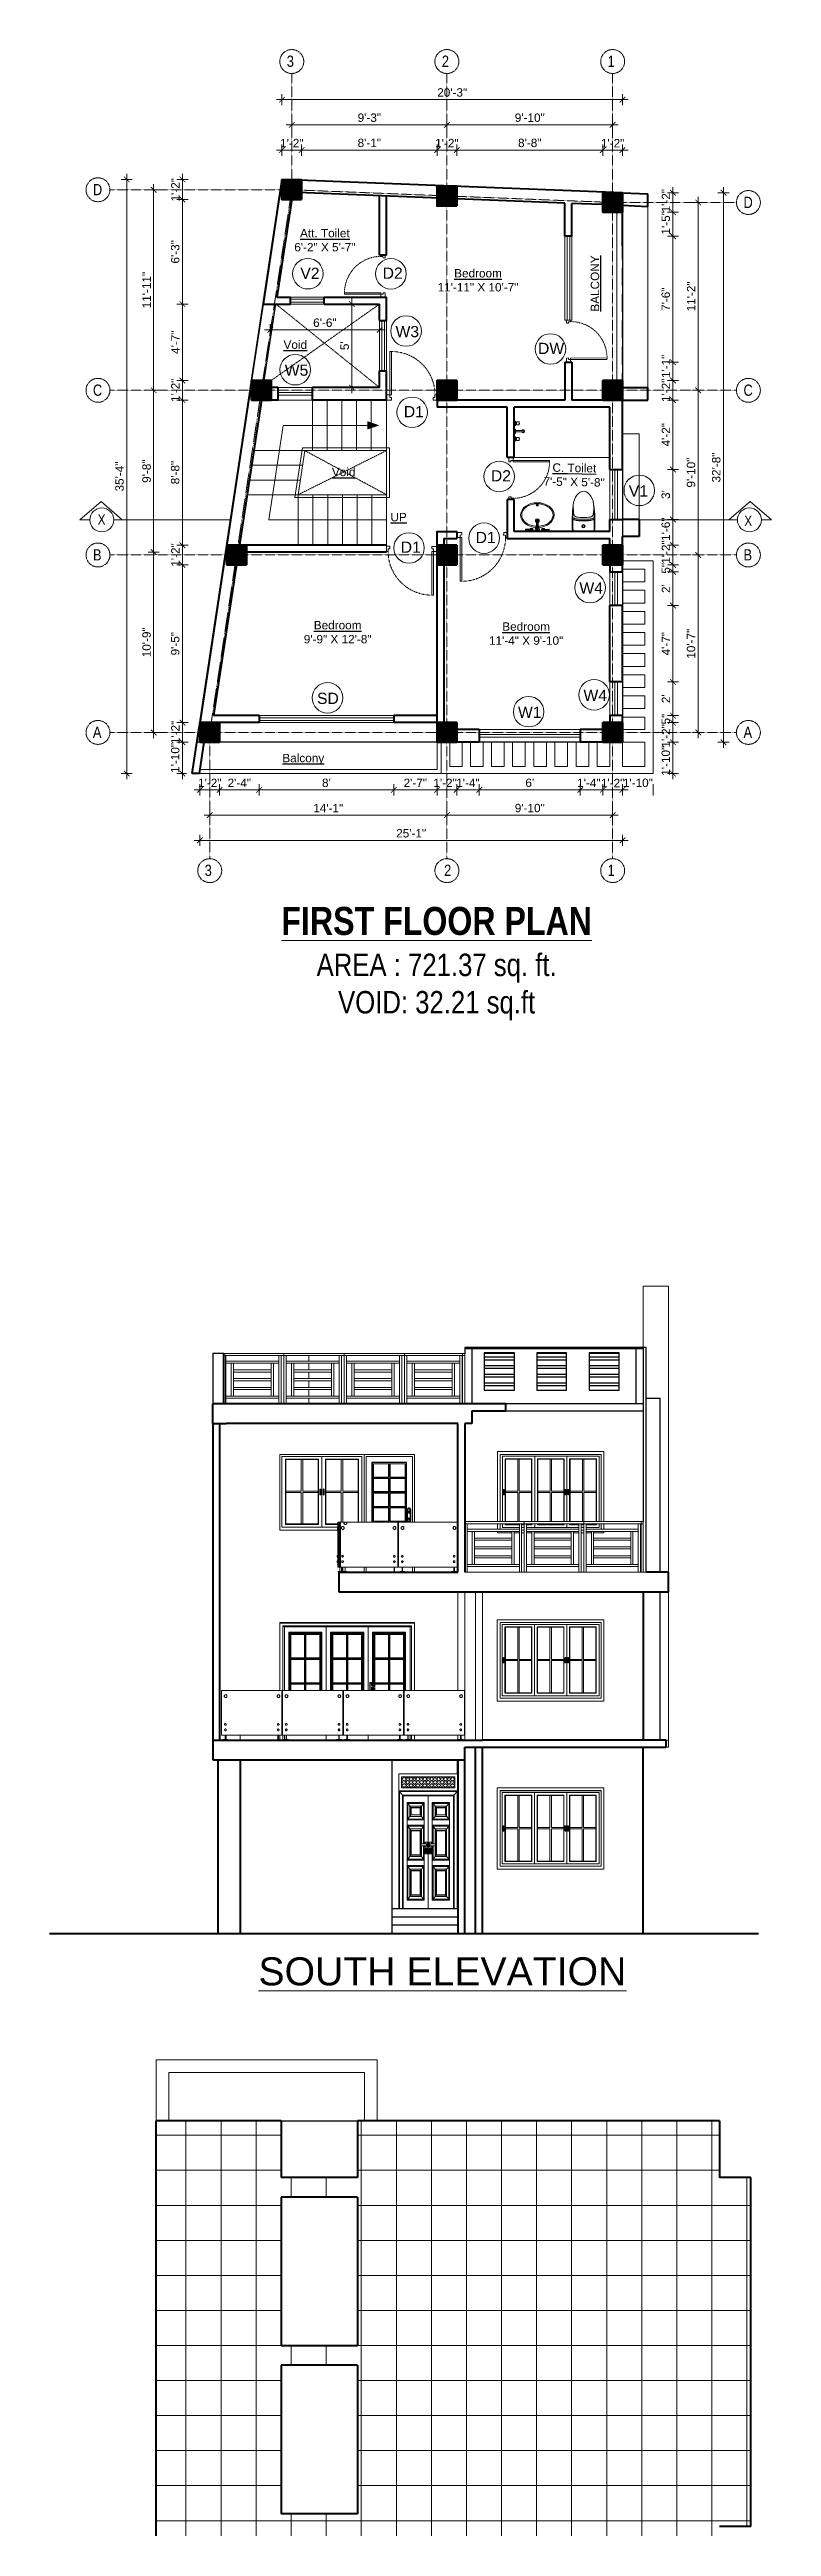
# Model space of a CAD drawing. Header units: inches. Extents: x 135267 to 147066, y -21506 to -19082.
# Drawn here: x 144388 to 144903, y -21060 to -19292 of the extents above; entities that cross this region are included whole.
import ezdxf

# ---------------------------------------------------------------- set-up
doc = ezdxf.new("R2010")
doc.units = ezdxf.units.IN
doc.header["$LTSCALE"] = 0.5
doc.header["$MEASUREMENT"] = 0
doc.header["$PDMODE"] = 66
doc.linetypes.add('CENTER', pattern=[2, 1.25, -0.25, 0.25, -0.25])
doc.linetypes.add('HIDDEN', pattern=[0.375, 0.25, -0.125])
for name, color, linetype, lineweight in [('Annotate-Lite.w', 177, 'Continuous', 9), ('Annotations-Bold.w', 177, 'Continuous', 13), ('C-COLUMN', 1, 'Continuous', 50), ('DIM', 4, 'Continuous', 5), ('DIM 1-100', 4, 'Continuous', 13), ('Door-Window.w', 4, 'Continuous', 15), ('F-FURNITURE', 30, 'Continuous', 13), ('Fittings', 9, 'Continuous', 5), ('Fixture-Fittings.w', 9, 'Continuous', 9), ('HACTH', 253, 'Continuous', 9), ('hatch', 9, 'Continuous', 5), ('PARAPET', 50, 'Continuous', 13), ('stair', 132, 'Continuous', 13), ('TEXT', 220, 'Continuous', 9), ('Text-100.w', 254, 'Continuous', 9), ('Toilet', 7, 'Continuous', 25), ('wall', 1, 'Continuous', 40), ('wall light', 6, 'Continuous', 25), ('window', 4, 'Continuous', 13)]:
    doc.layers.add(name, color=color, linetype=linetype, lineweight=lineweight)
doc.styles.add('ARAIL', font='ARIALN.TTF')
doc.styles.add('arial', font='arial.ttf')
doc.styles.add('arial.', font='arial.ttf')
doc.styles.add('gaurav', font='arial.ttf')
doc.styles.get("Standard").update_dxf_attribs({"font": 'arial.ttf'})
doc.dimstyles.new('1 by 96', dxfattribs={"dimtxt": 6, "dimasz": 4, "dimexe": 4, "dimexo": 4, "dimgap": 2, "dimtad": 1, "dimdec": 0, "dimzin": 0, "dimdsep": 46, "dimlunit": 4, "dimtxsty": 'Standard', "dimblk": 'ARCHTICK', "dimcen": 0, "dimdle": 4, "dimadec": 0, "dimazin": 0, "dimtfac": 1, "dimtdec": 0, "dimtix": 1, "dimtofl": 0, "dimtmove": 1, "dimatfit": 3, "dimldrblk": 'ARCHTICK', "dimfxl": 4, "dimfxlon": 1, "dimtolj": 1, "dimtzin": 0, "dimlwd": -1, "dimlwe": -1, "dimarcsym": 0})

msp = doc.modelspace()

# ---------------------------------------------------------------- texts
at = {"layer": 'Annotate-Lite.w', "ltscale": 0.005, "char_height": 8, "attachment_point": 1, "style": 'gaurav'}
for s, insert in [('V2', (144566.7, -19447.9)), ('D2', (144625.4, -19447.8)), ('W3', (144634.6, -19489.5)), ('DW', (144736.2, -19501.5)), ('W5', (144555.6, -19517)), ('D1', (144640.5, -19546.6)), ('D2', (144702.6, -19592.4)), ('V1', (144800.9, -19603.2)), ('D1', (144638.3, -19643.3)), ('D1', (144691.7, -19636.4)), ('W4', (144765.7, -19672.5)), ('SD', (144578.6, -19751.2)), ('W4', (144768.6, -19749.1)), ('W1', (144721.9, -19761.1))]:
    msp.add_mtext_dynamic_manual_height_columns(s, width=8, gutter_width=100, heights=[0], dxfattribs=dict(at, insert=insert))
at = {"layer": 'Annotations-Bold.w', "linetype": 'CENTER', "ltscale": 1.5, "char_height": 8, "attachment_point": 1, "style": 'ARAIL'}
for s, insert in [('3', (144557, -19296.6)), ('2', (144667.6, -19296.6)), ('1', (144785.8, -19296.6)), ('D', (144418.8, -19388.2)), ('D', (144882.7, -19397.3)), ('C', (144418.8, -19531.3)), ('C', (144882.7, -19531.3)), ('B', (144418.8, -19648.8)), ('B', (144882.7, -19648.8)), ('A', (144418.8, -19775.4)), ('A', (144882.7, -19775.4)), ('3', (144498.5, -19873.9)), ('2', (144669.2, -19873.9)), ('1', (144785.8, -19873.9))]:
    msp.add_mtext_dynamic_manual_height_columns(s, width=6.539, gutter_width=100, heights=[0], dxfattribs=dict(at, insert=insert))
at = {"layer": 'TEXT', "lineweight": -2, "char_height": 6, "width": 127.506, "attachment_point": 5, "style": 'arial.'}
for s, insert in [('{\\LAtt. Toilet\\P}6\'-2" X 5\'-7"', (144584.2, -19428.3)), ('{\\LBedroom\\P}11\'-11" X 10\'-7"', (144693.4, -19456.9)), ('{\\LVoid}', (144563.1, -19502.9)), ('{\\LVoid}', (144597.6, -19593.7)), ('{\\LUP}', (144636.8, -19625.9)), ('{\\LBedroom\\P}9\'-9" X 12\'-8"', (144593.3, -19708)), ('{\\LBedroom\\P}11\'-4" X 9\'-10"', (144727.7, -19709)), ('{\\LBalcony}', (144568.8, -19798.7))]:
    msp.add_mtext(s, dxfattribs=dict(at, insert=insert))
for s, insert, rotation in [('{\\LBALCONY}', (144776.8, -19459.2), 90), ('{\\LC. Toilet\\P}7\'-5" X 5\'-8"', (144762, -19595.8), 358.9441)]:
    msp.add_mtext(s, dxfattribs=dict(at, insert=insert, rotation=rotation))
at = {"layer": 'TEXT', "char_height": 7.2, "style": 'ARAIL'}
for insert, attachment_point in [((144427.7, -19624), 3), ((144883.3, -19624.9), 1)]:
    msp.add_mtext_dynamic_manual_height_columns('X', width=125.465, gutter_width=90, heights=[0], dxfattribs=dict(at, insert=insert, attachment_point=attachment_point))
at = {"layer": 'Text-100.w', "insert": (144663.9, -19904), "char_height": 20, "width": 569.102, "attachment_point": 2, "style": 'arial'}
msp.add_mtext('\\A1;{\\fArial Narrow|b1|i0|c0|p34;\\LFIRST FLOOR PLAN\\P\\fArial Narrow|b0|i0|c0|p34;\\H0.8x;\\lAREA : 721.37 sq. ft.\\PVOID: 32.21 sq.ft}', dxfattribs=at)
at = {"layer": 'Text-100.w', "insert": (144668, -20653.5), "char_height": 20, "attachment_point": 2, "style": 'arial'}
msp.add_mtext_dynamic_manual_height_columns('{\\LSOUTH ELEVATION}', width=940.971, gutter_width=100, heights=[0], dxfattribs=at)

# ---------------------------------------------------------------- blocks, each defined once
blk = doc.blocks.new('3-0')
at = {"ltscale": 3}
for p, q in [((11063, 10097.7), (11066, 10099.9)), ((11063, 10097.7), (11064.5, 10095.7)), ((11066, 10096.8), (11064.5, 10095.7)), ((11065.3, 10097.8), (11066.7, 10098.9)), ((11066, 10096.8), (11065.3, 10097.8)), ((11066, 10099.9), (11066.7, 10098.9)), ((11085.5, 10074.1), (11110.3, 10093)), ((11086.2, 10073.2), (11111, 10092)), ((11111, 10092), (11110.3, 10093)), ((11084, 10073), (11082.6, 10071.9)), ((11082.6, 10071.9), (11084.8, 10069)), ((11084, 10073), (11084.8, 10072)), ((11084.8, 10072), (11086.2, 10073.2)), ((11084.8, 10069), (11087.7, 10071.2)), ((11086.2, 10073.2), (11085.5, 10074.1)), ((11087.7, 10071.2), (11086.2, 10073.2))]:
    blk.add_line(p, q, dxfattribs=at)
at = {"layer": 'Door-Window.w', "color": 9, "linetype": 'HIDDEN', "lineweight": 18}
blk.add_arc((11085.5, 10074.1), 31.2, 37.1906, 127.1465, dxfattribs=at)
blk = doc.blocks.new('tht')
for p in [(672498.8, -367827), (672511.7, -367827)]:
    blk.add_line(p, (672505.2, -367827))
for radius in [1.17, 0.634]:
    blk.add_circle((672505.2, -367823.2), radius)
for centre, radius, start, end in [((672598.6, -367820.9), 101.5, 172.8664, 182.5999), ((672667.3, -367819.3), 169.7, 176.3006, 182.4712), ((672541.2, -367808.6), 43.3, 179.6519, 188.297), ((672500.7, -367814.4), 2.36, 190.4701, 264.6079), ((672509.8, -367814.4), 2.36, 275.3921, 349.5299), ((672469.3, -367808.6), 43.3, 351.703, 0.3481), ((672411.9, -367820.9), 101.5, 357.4001, 7.1336), ((672343.2, -367819.3), 169.7, 357.5288, 3.6994), ((672498.8, -367825.4), 1.57, 182.5999, 270), ((672498.3, -367819.1), 0.741, 72.3593, 185.9315), ((672498.2, -367819.4), 0.718, 73.3813, 156.4724), ((672498.5, -367818.4), 0.947, 62.2033, 161.9404), ((672504.3, -367795.8), 23.7, 255.6185, 272.2533), ((672504.3, -367795.8), 23.3, 255.6185, 272.2533), ((672504.3, -367796.6), 21.7, 255.6185, 272.4575), ((672505.6, -367762.7), 54.3, 264.6079, 269.6591), ((672504.9, -367762.7), 54.3, 270.3409, 275.3921), ((672506.2, -367796.6), 21.7, 267.5425, 284.3815), ((672506.2, -367795.8), 23.3, 267.7467, 284.3815), ((672506.2, -367795.8), 23.7, 267.7467, 284.3815), ((672512, -367818.4), 0.947, 18.0596, 117.7967), ((672511.7, -367825.4), 1.57, 270, 357.4001), ((672512.2, -367819.1), 0.741, 354.0685, 107.6407), ((672512.3, -367819.4), 0.718, 23.5276, 106.6187)]:
    blk.add_arc(centre, radius, start, end)
blk.add_ellipse((672505.2, -367809.7), major_axis=(0, -11.4), ratio=0.648116, start_param=1.570796, end_param=4.592942)
blk = doc.blocks.new('A$C604E024C')
at = {"linetype": 'ByBlock'}
for p, q in [((-107, 6), (-198, 9)), ((-101, 4), (-101, -4)), ((-101, 4), (-101, 1)), ((-101, 4), (-101, 4)), ((-101, 1), (-97, 1)), ((-101, 0), (-101, -4)), ((-101, 0), (-97, 0)), ((-97, 4), (-97, 1)), ((-97, 4), (-96, 4)), ((-96, 4), (-96, -4)), ((-6, 4), (-6, -4)), ((-6, 4), (-5, 4)), ((-5, 4), (-5, -4)), ((0, 13), (0, -13)), ((1, 4), (1, -4)), ((1, 4), (3, 4)), ((2, 4), (2, 1)), ((2, 4), (3, 4)), ((2, 1), (3, 1)), ((100, 2), (101, 2)), ((107, 6), (198, 9)), ((199, 8), (199, -8)), ((-107, -6), (-198, -9)), ((-101, -4), (-101, -4)), ((-101, -4), (-101, -4)), ((-97, 0), (-97, -4)), ((-97, -4), (-96, -4)), ((-96, -4), (-96, -4)), ((-6, -4), (-1, -4)), ((-5, -4), (-1, -4)), ((-1, -4), (-1, -4)), ((1, -4), (3, -4)), ((2, 0), (2, -4)), ((2, 0), (3, 0)), ((2, -4), (3, -4)), ((100, -2), (101, -2)), ((107, -6), (198, -9))]:
    blk.add_line(p, q, dxfattribs=at)
for points in [[(35, -3), (35, -3, 0.267949), (35, 2), (20, 29, 0.267949), (15, 31), (-15, 31, 0.267949), (-20, 29), (-35, 2, 0.267949), (-35, -3)], [(0, 13), (-5, 13, 0.267949), (-9, 10), (-13, 2, 0.267949), (-13, -3), (-9, -10, 0.267949), (-5, -13), (0, -13)], [(0, 13), (5, 13, -0.267949), (9, 10), (13, 2, -0.267949), (13, -3), (9, -10, -0.267949), (5, -13), (0, -13)], [(-15, -149, 0.267949), (-15, -154), (-9, -163, 0.267949), (-5, -166), (0, -166)], [(15, -149, -0.267949), (15, -154), (9, -163, -0.267949), (5, -166), (0, -166)]]:
    blk.add_lwpolyline(points, format="xyb", dxfattribs=at)
for centre, radius, start, end in [((-148, 0), 51.6, 171.6285, 188.3715), ((-198, 8), 1, 88.5767, 180), ((-99, 0), 27.8, 193.9353, 166.0647), ((-99, 0), 16.1, 203.4772, 156.5228), ((-99, 0), 13.6, 207.8254, 152.1746), ((-99, 0), 10.7, 215.7665, 144.2335), ((3, 2), 1.6, 270, 90.0142), ((3, 2), 2.2, 301.4048, 90), ((3, -2), 2.5, 270, 62.7097), ((99, 0), 27.8, 13.9353, 346.0647), ((99, 0), 16.1, 23.4772, 336.5228), ((99, 0), 13.6, 27.8254, 332.1746), ((99, 0), 10.7, 35.7665, 324.2335), ((198, 8), 1, 0, 91.4233), ((-198, -8), 1, 180, 271.4233), ((-325, -117), 312, 354.1333, 21.5654), ((-1093, -110), 1085, 357.1828, 5.6778), ((3, -2), 1.9, 270, 90), ((1084, -109), 1075, 174.3028, 182.8736), ((325, -117), 312, 158.4157, 185.9255), ((198, -8), 1, 268.5767, 0)]:
    blk.add_arc(centre, radius, start, end, dxfattribs=at)
blk.add_ellipse((99, 0), major_axis=(0, 4.4), ratio=0.647537, start_param=-0.996154, end_param=4.137747, dxfattribs=at)
blk.add_open_spline([(100, 2), (100, 3), (100, 3), (100, 3), (99, 4), (99, 4), (99, 4), (99, 4), (98, 4), (98, 4), (98, 3), (97, 3), (97, 3), (97, 2), (97, 2), (96, 1), (96, 0), (96, 0), (96, -2), (97, -2), (97, -3), (97, -3), (98, -4), (98, -4), (99, -4), (99, -4), (99, -4), (100, -3), (100, -3), (100, -3), (100, -2)], degree=3, knots=[5.296065, 5.296065, 5.296065, 5.296065, 5.668493, 5.668493, 6.044953, 6.044953, 6.283185, 6.283185, 6.283185, 6.618814, 6.618814, 6.954443, 6.954443, 7.290072, 7.290072, 7.6257, 7.6257, 8.094621, 8.094621, 8.563542, 8.563542, 8.940002, 8.940002, 9.316461, 9.316461, 9.692921, 9.692921, 10.069381, 10.069381, 10.411893, 10.411893, 10.411893, 10.411893], dxfattribs=at)
blk = doc.blocks.new('basin')
for radius, start, end in [(1.14, 113.503, 66.2712), (0.79, 126.715, 52.8739)]:
    blk.add_arc((134195.3, -39122.5), radius, start, end)
blk.add_ellipse((134195.3, -39125.8), major_axis=(-9.97, 0), ratio=0.736887, start_param=4.757716, end_param=10.948885)
blk.add_ellipse((134195.3, -39131.6), major_axis=(0.448, 0), ratio=0.674502)
for points, knots in [([(134194.7, -39119.2), (134194.3, -39119.2), (134194, -39119.2), (134193.1, -39119.3), (134192.6, -39119.4), (134191.6, -39119.7), (134191.1, -39119.8), (134190.2, -39120.2), (134189.8, -39120.4), (134188.9, -39120.9), (134188.6, -39121.2), (134187.9, -39121.8), (134187.6, -39122.1), (134187.1, -39122.7), (134186.8, -39123), (134186.5, -39123.7), (134186.3, -39124.1), (134186.1, -39124.8), (134186, -39125.1), (134186, -39125.6), (134186, -39125.7), (134186, -39125.8), (134186, -39126.1), (134186, -39126.3), (134186.1, -39126.9), (134186.2, -39127.3), (134186.5, -39128), (134186.6, -39128.3), (134187.1, -39129), (134187.3, -39129.3), (134187.9, -39129.9), (134188.2, -39130.2), (134188.9, -39130.7), (134189.3, -39130.9), (134190.1, -39131.4), (134190.5, -39131.6), (134191.4, -39131.9), (134191.9, -39132.1), (134192.9, -39132.3), (134193.4, -39132.4), (134194.4, -39132.5), (134194.9, -39132.5), (134196, -39132.5), (134196.5, -39132.5), (134197.5, -39132.3), (134198, -39132.3), (134199, -39132), (134199.4, -39131.8), (134200.3, -39131.5), (134200.8, -39131.3), (134201.6, -39130.8), (134201.9, -39130.5), (134202.6, -39130), (134202.9, -39129.7), (134203.5, -39129.1), (134203.7, -39128.8), (134204.1, -39128.1), (134204.2, -39127.8), (134204.5, -39127.1), (134204.6, -39126.7), (134204.6, -39126), (134204.6, -39125.7), (134204.6, -39125), (134204.5, -39124.6), (134204.3, -39123.9), (134204.1, -39123.6), (134203.7, -39122.9), (134203.4, -39122.6), (134202.9, -39121.9), (134202.6, -39121.6), (134201.9, -39121.1), (134201.5, -39120.8), (134200.7, -39120.3), (134200.2, -39120.1), (134199.3, -39119.8), (134198.8, -39119.6), (134197.8, -39119.4), (134197.3, -39119.3), (134196.5, -39119.2), (134196.2, -39119.2), (134195.9, -39119.2)], [4.778413, 4.778413, 4.778413, 4.778413, 4.89303, 4.89303, 5.060537, 5.060537, 5.228045, 5.228045, 5.395552, 5.395552, 5.56306, 5.56306, 5.730567, 5.730567, 5.898075, 5.898075, 6.065582, 6.065582, 6.233089, 6.233089, 6.283185, 6.283185, 6.283185, 6.401225, 6.401225, 6.564378, 6.564378, 6.727532, 6.727532, 6.890685, 6.890685, 7.053839, 7.053839, 7.216992, 7.216992, 7.380146, 7.380146, 7.543299, 7.543299, 7.706452, 7.706452, 7.869606, 7.869606, 8.032759, 8.032759, 8.195913, 8.195913, 8.359066, 8.359066, 8.52222, 8.52222, 8.685373, 8.685373, 8.848527, 8.848527, 9.01168, 9.01168, 9.174834, 9.174834, 9.337987, 9.337987, 9.501141, 9.501141, 9.668648, 9.668648, 9.836155, 9.836155, 10.003663, 10.003663, 10.17117, 10.17117, 10.338678, 10.338678, 10.506185, 10.506185, 10.673693, 10.673693, 10.8412, 10.8412, 10.929386, 10.929386, 10.929386, 10.929386]), ([(134195.9, -39131.6), (134195.9, -39131.5), (134195.9, -39131.5), (134195.8, -39131.5), (134195.8, -39131.4), (134195.8, -39131.4), (134195.7, -39131.3), (134195.7, -39131.3), (134195.6, -39131.2), (134195.5, -39131.2), (134195.4, -39131.2), (134195.2, -39131.2), (134195.1, -39131.2), (134194.9, -39131.3), (134194.9, -39131.3), (134194.8, -39131.4), (134194.8, -39131.4), (134194.8, -39131.5), (134194.8, -39131.5), (134194.8, -39131.6), (134194.8, -39131.6), (134194.8, -39131.7), (134194.8, -39131.8), (134194.9, -39131.8), (134194.9, -39131.9), (134195, -39131.9), (134195, -39131.9), (134195.2, -39132), (134195.2, -39132), (134195.4, -39132), (134195.5, -39132), (134195.7, -39131.9), (134195.7, -39131.9), (134195.8, -39131.8), (134195.8, -39131.7), (134195.8, -39131.7), (134195.9, -39131.6), (134195.9, -39131.6), (134195.9, -39131.6), (134195.9, -39131.6)], [0, 0, 0, 0, 0.188397, 0.188397, 0.376794, 0.376794, 0.73698, 0.73698, 1.097166, 1.097166, 1.657793, 1.657793, 2.21842, 2.21842, 2.564182, 2.564182, 2.840364, 2.840364, 3.116547, 3.116547, 3.39273, 3.39273, 3.668913, 3.668913, 3.945096, 3.945096, 4.221279, 4.221279, 4.783807, 4.783807, 5.346334, 5.346334, 5.697184, 5.697184, 5.974645, 5.974645, 6.252106, 6.252106, 6.283185, 6.283185, 6.283185, 6.283185])]:
    blk.add_open_spline(points, degree=3, knots=knots)
at = {"xscale": 0.03499430959345774, "yscale": 0.03499430959345774, "zscale": 0.03499430959345774, "rotation": 359.9929103328581}
blk.add_blockref('A$C604E024C', (134195.3, -39117.1), dxfattribs=at)
blk = doc.blocks.new('dhftx')
for p, q in [((6364.1, -39064.6), (6364.1, -39064.1)), ((6367.1, -39064.6), (6364.1, -39064.6)), ((6364.6, -39065.3), (6366.6, -39065.3)), ((6364.6, -39065.3), (6364.6, -39067.3)), ((6366.6, -39067.3), (6364.6, -39067.3)), ((6364.8, -39065.3), (6364.8, -39064.6)), ((6366.3, -39065.3), (6366.3, -39064.6)), ((6366.6, -39065.3), (6366.6, -39067.3)), ((6367.1, -39064.6), (6367.1, -39064.1)), ((6369.7, -39064.6), (6369.7, -39064.1)), ((6369.7, -39064.6), (6372.7, -39064.6)), ((6370.7, -39070.4), (6370.7, -39064.6)), ((6371.7, -39070.4), (6371.7, -39064.6)), ((6372.7, -39064.6), (6372.7, -39064.1)), ((6375.2, -39064.6), (6375.2, -39064.1)), ((6375.2, -39064.6), (6378.2, -39064.6)), ((6377.8, -39065.3), (6375.7, -39065.3)), ((6375.7, -39065.3), (6375.7, -39067.3)), ((6375.7, -39067.3), (6377.8, -39067.3)), ((6376, -39065.3), (6376, -39064.6)), ((6377.5, -39065.3), (6377.5, -39064.6)), ((6377.8, -39065.3), (6377.8, -39067.3)), ((6378.2, -39064.6), (6378.2, -39064.1))]:
    blk.add_line(p, q)
for centre, radius, start, end in [((6365.6, -39065.9), 1.66, 240.1832, 299.8168), ((6371.2, -39070), 1.11, 116.7926, 63.2074), ((6371.2, -39070.4), 0.5, 180, 0), ((6376.7, -39065.9), 1.66, 240.1832, 299.8168)]:
    blk.add_arc(centre, radius, start, end)
blk = doc.blocks.new('_ArchTick')
at = {"color": 0, "linetype": 'ByBlock', "const_width": 0.15}
blk.add_lwpolyline([(-0.5, -0.5), (0.5, 0.5)], dxfattribs=at)
blk = doc.blocks.new('*D83')
at = {"layer": 'Defpoints', "color": 0, "transparency": 16777216}
for p in [(144603.4, -19473.9), (144623.2, -19473.9), (144623.2, -19533.4)]:
    blk.add_point(p, dxfattribs=at)
at = {"layer": 'DIM 1-100', "color": 0, "transparency": 16777216}
for p, q in [((144607.4, -19473.9), (144599.4, -19473.9)), ((144603.4, -19537.4), (144603.4, -19469.9)), ((144607.4, -19533.4), (144599.4, -19533.4))]:
    blk.add_line(p, q, dxfattribs=at)
at = {"layer": 'DIM 1-100', "color": 0, "transparency": 16777216, "xscale": 4, "yscale": 4, "zscale": 4}
for p, rotation in [((144603.4, -19473.9), 90), ((144603.4, -19533.4), 270)]:
    blk.add_blockref('_ArchTick', p, dxfattribs=dict(at, rotation=rotation))
at = {"layer": 'DIM 1-100', "color": 0, "transparency": 16777216, "insert": (144598.3, -19503.6), "char_height": 6, "attachment_point": 5, "rotation": 90}
blk.add_mtext("\\A1;5'", dxfattribs=at)
blk = doc.blocks.new('*D84')
at = {"layer": 'Defpoints', "color": 0, "transparency": 16777216}
for p in [(144623.2, -19473.9), (144623.2, -19492.3), (144545.2, -19501.1)]:
    blk.add_point(p, dxfattribs=at)
at = {"layer": 'DIM 1-100', "color": 0, "transparency": 16777216}
for p, q in [((144541.2, -19492.3), (144627.2, -19492.3)), ((144545.2, -19496.3), (144545.2, -19488.3)), ((144623.2, -19488.3), (144623.2, -19496.3))]:
    blk.add_line(p, q, dxfattribs=at)
at = {"layer": 'DIM 1-100', "color": 0, "transparency": 16777216, "xscale": 4, "yscale": 4, "zscale": 4, "rotation": 180}
blk.add_blockref('_ArchTick', (144545.2, -19492.3), dxfattribs=at)
at = {"layer": 'DIM 1-100', "color": 0, "transparency": 16777216, "xscale": 4, "yscale": 4, "zscale": 4}
blk.add_blockref('_ArchTick', (144623.2, -19492.3), dxfattribs=at)
at = {"layer": 'DIM 1-100', "color": 0, "transparency": 16777216, "insert": (144584.2, -19487.2), "char_height": 6, "attachment_point": 5}
blk.add_mtext('\\A1;6\'-6"', dxfattribs=at)
blk = doc.blocks.new('*D87')
at = {"layer": 'Defpoints', "color": 0, "transparency": 16777216}
for p in [(144553.6, -19384.9), (144482.6, -19399.3), (144553.6, -19399.3)]:
    blk.add_point(p, dxfattribs=at)
at = {"layer": 'DIM 1-100', "color": 0, "transparency": 16777216}
for p, q in [((144486.6, -19384.9), (144478.6, -19384.9)), ((144482.6, -19380.9), (144482.6, -19403.3)), ((144486.6, -19399.3), (144478.6, -19399.3))]:
    blk.add_line(p, q, dxfattribs=at)
at = {"layer": 'DIM 1-100', "color": 0, "transparency": 16777216, "xscale": 4, "yscale": 4, "zscale": 4}
for p, rotation in [((144482.6, -19384.9), 90), ((144482.6, -19399.3), 270)]:
    blk.add_blockref('_ArchTick', p, dxfattribs=dict(at, rotation=rotation))
at = {"layer": 'DIM 1-100', "color": 0, "transparency": 16777216, "insert": (144477.6, -19392.3), "char_height": 6, "attachment_point": 5, "rotation": 90}
blk.add_mtext('\\A1;1\'-2"', dxfattribs=at)
blk = doc.blocks.new('*D143')
at = {"layer": 'Defpoints', "color": 0, "transparency": 16777216}
for p in [(144553.6, -19399.3), (144482.6, -19473.9), (144540.2, -19473.9)]:
    blk.add_point(p, dxfattribs=at)
at = {"layer": 'DIM 1-100', "color": 0, "transparency": 16777216}
for p, q in [((144486.6, -19399.3), (144478.6, -19399.3)), ((144482.6, -19395.3), (144482.6, -19477.9)), ((144486.6, -19473.9), (144478.6, -19473.9))]:
    blk.add_line(p, q, dxfattribs=at)
at = {"layer": 'DIM 1-100', "color": 0, "transparency": 16777216, "xscale": 4, "yscale": 4, "zscale": 4}
for p, rotation in [((144482.6, -19399.3), 90), ((144482.6, -19473.9), 270)]:
    blk.add_blockref('_ArchTick', p, dxfattribs=dict(at, rotation=rotation))
at = {"layer": 'DIM 1-100', "color": 0, "transparency": 16777216, "insert": (144477.5, -19436.6), "char_height": 6, "attachment_point": 5, "rotation": 90}
blk.add_mtext('\\A1;6\'-3"', dxfattribs=at)
blk = doc.blocks.new('*D144')
at = {"layer": 'Defpoints', "color": 0, "transparency": 16777216}
for p in [(144540.2, -19473.9), (144482.6, -19528.4), (144531.9, -19528.4)]:
    blk.add_point(p, dxfattribs=at)
at = {"layer": 'DIM 1-100', "color": 0, "transparency": 16777216}
for p, q in [((144486.6, -19473.9), (144478.6, -19473.9)), ((144482.6, -19469.9), (144482.6, -19532.4)), ((144486.6, -19528.4), (144478.6, -19528.4))]:
    blk.add_line(p, q, dxfattribs=at)
at = {"layer": 'DIM 1-100', "color": 0, "transparency": 16777216, "xscale": 4, "yscale": 4, "zscale": 4}
for p, rotation in [((144482.6, -19473.9), 90), ((144482.6, -19528.4), 270)]:
    blk.add_blockref('_ArchTick', p, dxfattribs=dict(at, rotation=rotation))
at = {"layer": 'DIM 1-100', "color": 0, "transparency": 16777216, "insert": (144477.6, -19501.1), "char_height": 6, "attachment_point": 5, "rotation": 90}
blk.add_mtext('\\A1;4\'-7"', dxfattribs=at)
blk = doc.blocks.new('*D145')
at = {"layer": 'Defpoints', "color": 0, "transparency": 16777216}
for p in [(144531.9, -19528.4), (144482.6, -19542.4), (144531.9, -19542.4)]:
    blk.add_point(p, dxfattribs=at)
at = {"layer": 'DIM 1-100', "color": 0, "transparency": 16777216}
for p, q in [((144486.6, -19528.4), (144478.6, -19528.4)), ((144482.6, -19524.4), (144482.6, -19546.4)), ((144486.6, -19542.4), (144478.6, -19542.4))]:
    blk.add_line(p, q, dxfattribs=at)
at = {"layer": 'DIM 1-100', "color": 0, "transparency": 16777216, "xscale": 4, "yscale": 4, "zscale": 4}
for p, rotation in [((144482.6, -19528.4), 90), ((144482.6, -19542.4), 270)]:
    blk.add_blockref('_ArchTick', p, dxfattribs=dict(at, rotation=rotation))
at = {"layer": 'DIM 1-100', "color": 0, "transparency": 16777216, "insert": (144477.6, -19535.4), "char_height": 6, "attachment_point": 5, "rotation": 90}
blk.add_mtext('\\A1;1\'-2"', dxfattribs=at)
blk = doc.blocks.new('*D146')
at = {"layer": 'Defpoints', "color": 0, "transparency": 16777216}
for p in [(144531.9, -19542.4), (144482.6, -19645.9), (144514.2, -19645.9)]:
    blk.add_point(p, dxfattribs=at)
at = {"layer": 'DIM 1-100', "color": 0, "transparency": 16777216}
for p, q in [((144486.6, -19542.4), (144478.6, -19542.4)), ((144482.6, -19538.4), (144482.6, -19649.9)), ((144486.6, -19645.9), (144478.6, -19645.9))]:
    blk.add_line(p, q, dxfattribs=at)
at = {"layer": 'DIM 1-100', "color": 0, "transparency": 16777216, "xscale": 4, "yscale": 4, "zscale": 4}
for p, rotation in [((144482.6, -19542.4), 90), ((144482.6, -19645.9), 270)]:
    blk.add_blockref('_ArchTick', p, dxfattribs=dict(at, rotation=rotation))
at = {"layer": 'DIM 1-100', "color": 0, "transparency": 16777216, "insert": (144477.5, -19594.1), "char_height": 6, "attachment_point": 5, "rotation": 90}
blk.add_mtext('\\A1;8\'-8"', dxfattribs=at)
blk = doc.blocks.new('*D147')
at = {"layer": 'Defpoints', "color": 0, "transparency": 16777216}
for p in [(144514.2, -19645.9), (144482.6, -19659.9), (144514.2, -19659.9)]:
    blk.add_point(p, dxfattribs=at)
at = {"layer": 'DIM 1-100', "color": 0, "transparency": 16777216}
for p, q in [((144486.6, -19645.9), (144478.6, -19645.9)), ((144482.6, -19641.9), (144482.6, -19663.9)), ((144486.6, -19659.9), (144478.6, -19659.9))]:
    blk.add_line(p, q, dxfattribs=at)
at = {"layer": 'DIM 1-100', "color": 0, "transparency": 16777216, "xscale": 4, "yscale": 4, "zscale": 4}
for p, rotation in [((144482.6, -19645.9), 90), ((144482.6, -19659.9), 270)]:
    blk.add_blockref('_ArchTick', p, dxfattribs=dict(at, rotation=rotation))
at = {"layer": 'DIM 1-100', "color": 0, "transparency": 16777216, "insert": (144477.6, -19652.9), "char_height": 6, "attachment_point": 5, "rotation": 90}
blk.add_mtext('\\A1;1\'-2"', dxfattribs=at)
blk = doc.blocks.new('*D148')
at = {"layer": 'Defpoints', "color": 0, "transparency": 16777216}
for p in [(144514.2, -19659.9), (144482.6, -19772.5), (144509.1, -19772.5)]:
    blk.add_point(p, dxfattribs=at)
at = {"layer": 'DIM 1-100', "color": 0, "transparency": 16777216}
for p, q in [((144486.6, -19659.9), (144478.6, -19659.9)), ((144482.6, -19655.9), (144482.6, -19776.5)), ((144486.6, -19772.5), (144478.6, -19772.5))]:
    blk.add_line(p, q, dxfattribs=at)
at = {"layer": 'DIM 1-100', "color": 0, "transparency": 16777216, "xscale": 4, "yscale": 4, "zscale": 4}
for p, rotation in [((144482.6, -19659.9), 90), ((144482.6, -19772.5), 270)]:
    blk.add_blockref('_ArchTick', p, dxfattribs=dict(at, rotation=rotation))
at = {"layer": 'DIM 1-100', "color": 0, "transparency": 16777216, "insert": (144477.5, -19716.2), "char_height": 6, "attachment_point": 5, "rotation": 90}
blk.add_mtext('\\A1;9\'-5"', dxfattribs=at)
blk = doc.blocks.new('*D149')
at = {"layer": 'Defpoints', "color": 0, "transparency": 16777216}
for p in [(144509.1, -19772.5), (144482.6, -19786.5), (144509.1, -19786.5)]:
    blk.add_point(p, dxfattribs=at)
at = {"layer": 'DIM 1-100', "color": 0, "transparency": 16777216}
for p, q in [((144486.6, -19772.5), (144478.6, -19772.5)), ((144482.6, -19768.5), (144482.6, -19790.5)), ((144486.6, -19786.5), (144478.6, -19786.5))]:
    blk.add_line(p, q, dxfattribs=at)
at = {"layer": 'DIM 1-100', "color": 0, "transparency": 16777216, "xscale": 4, "yscale": 4, "zscale": 4}
for p, rotation in [((144482.6, -19772.5), 90), ((144482.6, -19786.5), 270)]:
    blk.add_blockref('_ArchTick', p, dxfattribs=dict(at, rotation=rotation))
at = {"layer": 'DIM 1-100', "color": 0, "transparency": 16777216, "insert": (144477.6, -19779.5), "char_height": 6, "attachment_point": 5, "rotation": 90}
blk.add_mtext('\\A1;1\'-2"', dxfattribs=at)
blk = doc.blocks.new('*D150')
at = {"layer": 'Defpoints', "color": 0, "transparency": 16777216}
for p in [(144509.1, -19786.5), (144482.6, -19808.9), (144489.6, -19808.9)]:
    blk.add_point(p, dxfattribs=at)
at = {"layer": 'DIM 1-100', "color": 0, "transparency": 16777216}
for p, q in [((144486.6, -19786.5), (144478.6, -19786.5)), ((144482.6, -19782.5), (144482.6, -19812.9)), ((144485.6, -19808.9), (144478.6, -19808.9))]:
    blk.add_line(p, q, dxfattribs=at)
at = {"layer": 'DIM 1-100', "color": 0, "transparency": 16777216, "xscale": 4, "yscale": 4, "zscale": 4}
for p, rotation in [((144482.6, -19786.5), 90), ((144482.6, -19808.9), 270)]:
    blk.add_blockref('_ArchTick', p, dxfattribs=dict(at, rotation=rotation))
at = {"layer": 'DIM 1-100', "color": 0, "transparency": 16777216, "insert": (144477.5, -19797.7), "char_height": 6, "attachment_point": 5, "rotation": 90}
blk.add_mtext('\\A1;1\'-10"', dxfattribs=at)
blk = doc.blocks.new('*D151')
at = {"layer": 'Defpoints', "color": 0, "transparency": 16777216}
for p in [(144560.6, -19392.3), (144462.1, -19535.4), (144538.9, -19535.4)]:
    blk.add_point(p, dxfattribs=at)
at = {"layer": 'DIM 1-100', "color": 0, "transparency": 16777216}
for p, q in [((144466.1, -19392.3), (144458.1, -19392.3)), ((144462.1, -19388.3), (144462.1, -19539.4)), ((144466.1, -19535.4), (144458.1, -19535.4))]:
    blk.add_line(p, q, dxfattribs=at)
at = {"layer": 'DIM 1-100', "color": 0, "transparency": 16777216, "xscale": 4, "yscale": 4, "zscale": 4}
for p, rotation in [((144462.1, -19392.3), 90), ((144462.1, -19535.4), 270)]:
    blk.add_blockref('_ArchTick', p, dxfattribs=dict(at, rotation=rotation))
at = {"layer": 'DIM 1-100', "color": 0, "transparency": 16777216, "insert": (144457.1, -19463.9), "char_height": 6, "attachment_point": 5, "rotation": 90}
blk.add_mtext('\\A1;11\'-11"', dxfattribs=at)
blk = doc.blocks.new('*D152')
at = {"layer": 'Defpoints', "color": 0, "transparency": 16777216}
for p in [(144538.9, -19535.4), (144462.1, -19650.9), (144526.2, -19650.9)]:
    blk.add_point(p, dxfattribs=at)
at = {"layer": 'DIM 1-100', "color": 0, "transparency": 16777216}
for p, q in [((144466.1, -19535.4), (144458.1, -19535.4)), ((144462.1, -19531.4), (144462.1, -19654.9)), ((144466.1, -19650.9), (144458.1, -19650.9))]:
    blk.add_line(p, q, dxfattribs=at)
at = {"layer": 'DIM 1-100', "color": 0, "transparency": 16777216, "xscale": 4, "yscale": 4, "zscale": 4}
for p, rotation in [((144462.1, -19535.4), 90), ((144462.1, -19650.9), 270)]:
    blk.add_blockref('_ArchTick', p, dxfattribs=dict(at, rotation=rotation))
at = {"layer": 'DIM 1-100', "color": 0, "transparency": 16777216, "insert": (144457.1, -19593.1), "char_height": 6, "attachment_point": 5, "rotation": 90}
blk.add_mtext('\\A1;9\'-8"', dxfattribs=at)
blk = doc.blocks.new('*D153')
at = {"layer": 'Defpoints', "color": 0, "transparency": 16777216}
for p in [(144526.2, -19650.9), (144462.1, -19779.5), (144502.1, -19779.5)]:
    blk.add_point(p, dxfattribs=at)
at = {"layer": 'DIM 1-100', "color": 0, "transparency": 16777216}
for p, q in [((144466.1, -19650.9), (144458.1, -19650.9)), ((144462.1, -19646.9), (144462.1, -19783.5)), ((144466.1, -19779.5), (144458.1, -19779.5))]:
    blk.add_line(p, q, dxfattribs=at)
at = {"layer": 'DIM 1-100', "color": 0, "transparency": 16777216, "xscale": 4, "yscale": 4, "zscale": 4}
for p, rotation in [((144462.1, -19650.9), 90), ((144462.1, -19779.5), 270)]:
    blk.add_blockref('_ArchTick', p, dxfattribs=dict(at, rotation=rotation))
at = {"layer": 'DIM 1-100', "color": 0, "transparency": 16777216, "insert": (144457.1, -19715.2), "char_height": 6, "attachment_point": 5, "rotation": 90}
blk.add_mtext('\\A1;10\'-9"', dxfattribs=at)
blk = doc.blocks.new('*D154')
at = {"layer": 'Defpoints', "color": 0, "transparency": 16777216}
for p in [(144553.6, -19384.9), (144442.9, -19808.9), (144489.6, -19808.9)]:
    blk.add_point(p, dxfattribs=at)
at = {"layer": 'DIM 1-100', "color": 0, "transparency": 16777216}
for p, q in [((144446.9, -19384.9), (144438.9, -19384.9)), ((144442.9, -19380.9), (144442.9, -19812.9)), ((144446.9, -19808.9), (144438.9, -19808.9))]:
    blk.add_line(p, q, dxfattribs=at)
at = {"layer": 'DIM 1-100', "color": 0, "transparency": 16777216, "xscale": 4, "yscale": 4, "zscale": 4}
for p, rotation in [((144442.9, -19384.9), 90), ((144442.9, -19808.9), 270)]:
    blk.add_blockref('_ArchTick', p, dxfattribs=dict(at, rotation=rotation))
at = {"layer": 'DIM 1-100', "color": 0, "transparency": 16777216, "insert": (144437.8, -19596.9), "char_height": 6, "attachment_point": 5, "rotation": 90}
blk.add_mtext('\\A1;35\'-4"', dxfattribs=at)
blk = doc.blocks.new('*D158')
at = {"layer": 'Defpoints', "color": 0, "transparency": 16777216}
for p in [(144567.6, -19364), (144553.6, -19385.3), (144567.6, -19385.3)]:
    blk.add_point(p, dxfattribs=at)
at = {"layer": 'DIM 1-100', "color": 0, "transparency": 16777216}
for p, q in [((144549.6, -19364), (144571.6, -19364)), ((144553.6, -19368), (144553.6, -19360)), ((144567.6, -19368), (144567.6, -19360))]:
    blk.add_line(p, q, dxfattribs=at)
at = {"layer": 'DIM 1-100', "color": 0, "transparency": 16777216, "xscale": 4, "yscale": 4, "zscale": 4, "rotation": 180}
blk.add_blockref('_ArchTick', (144553.6, -19364), dxfattribs=at)
at = {"layer": 'DIM 1-100', "color": 0, "transparency": 16777216, "xscale": 4, "yscale": 4, "zscale": 4}
blk.add_blockref('_ArchTick', (144567.6, -19364), dxfattribs=at)
at = {"layer": 'DIM 1-100', "color": 0, "transparency": 16777216, "insert": (144560.6, -19359), "char_height": 6, "attachment_point": 5}
blk.add_mtext('\\A1;1\'-2"', dxfattribs=at)
blk = doc.blocks.new('*D159')
at = {"layer": 'Defpoints', "color": 0, "transparency": 16777216}
for p in [(144664.2, -19364), (144567.6, -19385.3), (144664.2, -19389.8)]:
    blk.add_point(p, dxfattribs=at)
at = {"layer": 'DIM 1-100', "color": 0, "transparency": 16777216}
for p, q in [((144563.6, -19364), (144668.2, -19364)), ((144567.6, -19368), (144567.6, -19360)), ((144664.2, -19368), (144664.2, -19360))]:
    blk.add_line(p, q, dxfattribs=at)
at = {"layer": 'DIM 1-100', "color": 0, "transparency": 16777216, "xscale": 4, "yscale": 4, "zscale": 4, "rotation": 180}
blk.add_blockref('_ArchTick', (144567.6, -19364), dxfattribs=at)
at = {"layer": 'DIM 1-100', "color": 0, "transparency": 16777216, "xscale": 4, "yscale": 4, "zscale": 4}
blk.add_blockref('_ArchTick', (144664.2, -19364), dxfattribs=at)
at = {"layer": 'DIM 1-100', "color": 0, "transparency": 16777216, "insert": (144615.9, -19358.9), "char_height": 6, "attachment_point": 5}
blk.add_mtext('\\A1;8\'-1"', dxfattribs=at)
blk = doc.blocks.new('*D160')
at = {"layer": 'Defpoints', "color": 0, "transparency": 16777216}
for p in [(144678.2, -19364), (144664.2, -19389.8), (144678.2, -19389.8)]:
    blk.add_point(p, dxfattribs=at)
at = {"layer": 'DIM 1-100', "color": 0, "transparency": 16777216}
for p, q in [((144660.2, -19364), (144682.2, -19364)), ((144664.2, -19368), (144664.2, -19360)), ((144678.2, -19368), (144678.2, -19360))]:
    blk.add_line(p, q, dxfattribs=at)
at = {"layer": 'DIM 1-100', "color": 0, "transparency": 16777216, "xscale": 4, "yscale": 4, "zscale": 4, "rotation": 180}
blk.add_blockref('_ArchTick', (144664.2, -19364), dxfattribs=at)
at = {"layer": 'DIM 1-100', "color": 0, "transparency": 16777216, "xscale": 4, "yscale": 4, "zscale": 4}
blk.add_blockref('_ArchTick', (144678.2, -19364), dxfattribs=at)
at = {"layer": 'DIM 1-100', "color": 0, "transparency": 16777216, "insert": (144671.2, -19359), "char_height": 6, "attachment_point": 5}
blk.add_mtext('\\A1;1\'-2"', dxfattribs=at)
blk = doc.blocks.new('*D161')
at = {"layer": 'Defpoints', "color": 0, "transparency": 16777216}
for p in [(144782.4, -19364), (144678.2, -19389.8), (144782.4, -19394.4)]:
    blk.add_point(p, dxfattribs=at)
at = {"layer": 'DIM 1-100', "color": 0, "transparency": 16777216}
for p, q in [((144674.2, -19364), (144786.4, -19364)), ((144678.2, -19368), (144678.2, -19360)), ((144782.4, -19368), (144782.4, -19360))]:
    blk.add_line(p, q, dxfattribs=at)
at = {"layer": 'DIM 1-100', "color": 0, "transparency": 16777216, "xscale": 4, "yscale": 4, "zscale": 4, "rotation": 180}
blk.add_blockref('_ArchTick', (144678.2, -19364), dxfattribs=at)
at = {"layer": 'DIM 1-100', "color": 0, "transparency": 16777216, "xscale": 4, "yscale": 4, "zscale": 4}
blk.add_blockref('_ArchTick', (144782.4, -19364), dxfattribs=at)
at = {"layer": 'DIM 1-100', "color": 0, "transparency": 16777216, "insert": (144730.3, -19358.9), "char_height": 6, "attachment_point": 5}
blk.add_mtext('\\A1;8\'-8"', dxfattribs=at)
blk = doc.blocks.new('*D162')
at = {"layer": 'Defpoints', "color": 0, "transparency": 16777216}
for p in [(144796.4, -19364), (144782.4, -19394.4), (144796.4, -19394.4)]:
    blk.add_point(p, dxfattribs=at)
at = {"layer": 'DIM 1-100', "color": 0, "transparency": 16777216}
for p, q in [((144778.4, -19364), (144800.4, -19364)), ((144782.4, -19368), (144782.4, -19360)), ((144796.4, -19368), (144796.4, -19360))]:
    blk.add_line(p, q, dxfattribs=at)
at = {"layer": 'DIM 1-100', "color": 0, "transparency": 16777216, "xscale": 4, "yscale": 4, "zscale": 4, "rotation": 180}
blk.add_blockref('_ArchTick', (144782.4, -19364), dxfattribs=at)
at = {"layer": 'DIM 1-100', "color": 0, "transparency": 16777216, "xscale": 4, "yscale": 4, "zscale": 4}
blk.add_blockref('_ArchTick', (144796.4, -19364), dxfattribs=at)
at = {"layer": 'DIM 1-100', "color": 0, "transparency": 16777216, "insert": (144789.4, -19359.1), "char_height": 6, "attachment_point": 5}
blk.add_mtext('\\A1;1\'-2"', dxfattribs=at)
blk = doc.blocks.new('*D155')
at = {"layer": 'Defpoints', "color": 0, "transparency": 16777216}
for p in [(144671.2, -19346), (144560.6, -19385.3), (144671.2, -19389.5)]:
    blk.add_point(p, dxfattribs=at)
at = {"layer": 'DIM 1-100', "color": 0, "transparency": 16777216}
for p, q in [((144556.6, -19346), (144675.2, -19346)), ((144560.6, -19350), (144560.6, -19342)), ((144671.2, -19350), (144671.2, -19342))]:
    blk.add_line(p, q, dxfattribs=at)
at = {"layer": 'DIM 1-100', "color": 0, "transparency": 16777216, "xscale": 4, "yscale": 4, "zscale": 4, "rotation": 180}
blk.add_blockref('_ArchTick', (144560.6, -19346), dxfattribs=at)
at = {"layer": 'DIM 1-100', "color": 0, "transparency": 16777216, "xscale": 4, "yscale": 4, "zscale": 4}
blk.add_blockref('_ArchTick', (144671.2, -19346), dxfattribs=at)
at = {"layer": 'DIM 1-100', "color": 0, "transparency": 16777216, "insert": (144615.9, -19340.9), "char_height": 6, "attachment_point": 5}
blk.add_mtext('\\A1;9\'-3"', dxfattribs=at)
blk = doc.blocks.new('*D156')
at = {"layer": 'Defpoints', "color": 0, "transparency": 16777216}
for p in [(144789.4, -19346), (144671.2, -19389.5), (144789.4, -19394.2)]:
    blk.add_point(p, dxfattribs=at)
at = {"layer": 'DIM 1-100', "color": 0, "transparency": 16777216}
for p, q in [((144667.2, -19346), (144793.4, -19346)), ((144671.2, -19350), (144671.2, -19342)), ((144789.4, -19350), (144789.4, -19342))]:
    blk.add_line(p, q, dxfattribs=at)
at = {"layer": 'DIM 1-100', "color": 0, "transparency": 16777216, "xscale": 4, "yscale": 4, "zscale": 4, "rotation": 180}
blk.add_blockref('_ArchTick', (144671.2, -19346), dxfattribs=at)
at = {"layer": 'DIM 1-100', "color": 0, "transparency": 16777216, "xscale": 4, "yscale": 4, "zscale": 4}
blk.add_blockref('_ArchTick', (144789.4, -19346), dxfattribs=at)
at = {"layer": 'DIM 1-100', "color": 0, "transparency": 16777216, "insert": (144730.3, -19340.9), "char_height": 6, "attachment_point": 5}
blk.add_mtext('\\A1;9\'-10"', dxfattribs=at)
blk = doc.blocks.new('*D157')
at = {"layer": 'Defpoints', "color": 0, "transparency": 16777216}
for p in [(144553.6, -19328), (144553.6, -19384.9), (144796.4, -19394.4)]:
    blk.add_point(p, dxfattribs=at)
at = {"layer": 'DIM 1-100', "color": 0, "transparency": 16777216}
for p, q in [((144800.4, -19328), (144549.6, -19328)), ((144553.6, -19332), (144553.6, -19324)), ((144796.4, -19332), (144796.4, -19324))]:
    blk.add_line(p, q, dxfattribs=at)
at = {"layer": 'DIM 1-100', "color": 0, "transparency": 16777216, "xscale": 4, "yscale": 4, "zscale": 4, "rotation": 180}
blk.add_blockref('_ArchTick', (144553.6, -19328), dxfattribs=at)
at = {"layer": 'DIM 1-100', "color": 0, "transparency": 16777216, "xscale": 4, "yscale": 4, "zscale": 4}
blk.add_blockref('_ArchTick', (144796.4, -19328), dxfattribs=at)
at = {"layer": 'DIM 1-100', "color": 0, "transparency": 16777216, "insert": (144675, -19322.9), "char_height": 6, "attachment_point": 5}
blk.add_mtext('\\A1;20\'-3"', dxfattribs=at)
blk = doc.blocks.new('*D171')
at = {"layer": 'Defpoints', "color": 0, "transparency": 16777216}
for p in [(144495.1, -19786.5), (144509.1, -19786.5), (144509.1, -19820.5)]:
    blk.add_point(p, dxfattribs=at)
at = {"layer": 'DIM 1-100', "color": 0, "transparency": 16777216}
for p, q in [((144491.1, -19820.5), (144513.1, -19820.5)), ((144495.1, -19816.5), (144495.1, -19824.5)), ((144509.1, -19816.5), (144509.1, -19824.5))]:
    blk.add_line(p, q, dxfattribs=at)
at = {"layer": 'DIM 1-100', "color": 0, "transparency": 16777216, "xscale": 4, "yscale": 4, "zscale": 4, "rotation": 180}
blk.add_blockref('_ArchTick', (144495.1, -19820.5), dxfattribs=at)
at = {"layer": 'DIM 1-100', "color": 0, "transparency": 16777216, "xscale": 4, "yscale": 4, "zscale": 4}
blk.add_blockref('_ArchTick', (144509.1, -19820.5), dxfattribs=at)
at = {"layer": 'DIM 1-100', "color": 0, "transparency": 16777216, "insert": (144502.1, -19815.5), "char_height": 6, "attachment_point": 5}
blk.add_mtext('\\A1;1\'-2"', dxfattribs=at)
blk = doc.blocks.new('*D172')
at = {"layer": 'Defpoints', "color": 0, "transparency": 16777216}
for p in [(144537.3, -19772.5), (144509.1, -19786.5), (144537.3, -19820.5)]:
    blk.add_point(p, dxfattribs=at)
at = {"layer": 'DIM 1-100', "color": 0, "transparency": 16777216}
for p, q in [((144505.1, -19820.5), (144541.3, -19820.5)), ((144509.1, -19816.5), (144509.1, -19824.5)), ((144537.3, -19816.5), (144537.3, -19824.5))]:
    blk.add_line(p, q, dxfattribs=at)
at = {"layer": 'DIM 1-100', "color": 0, "transparency": 16777216, "xscale": 4, "yscale": 4, "zscale": 4, "rotation": 180}
blk.add_blockref('_ArchTick', (144509.1, -19820.5), dxfattribs=at)
at = {"layer": 'DIM 1-100', "color": 0, "transparency": 16777216, "xscale": 4, "yscale": 4, "zscale": 4}
blk.add_blockref('_ArchTick', (144537.3, -19820.5), dxfattribs=at)
at = {"layer": 'DIM 1-100', "color": 0, "transparency": 16777216, "insert": (144523.2, -19815.5), "char_height": 6, "attachment_point": 5}
blk.add_mtext('\\A1;2\'-4"', dxfattribs=at)
blk = doc.blocks.new('*D173')
at = {"layer": 'Defpoints', "color": 0, "transparency": 16777216}
for p in [(144537.3, -19772.5), (144633.3, -19772.5), (144633.3, -19820.5)]:
    blk.add_point(p, dxfattribs=at)
at = {"layer": 'DIM 1-100', "color": 0, "transparency": 16777216}
for p, q in [((144533.3, -19820.5), (144637.3, -19820.5)), ((144537.3, -19816.5), (144537.3, -19824.5)), ((144633.3, -19816.5), (144633.3, -19824.5))]:
    blk.add_line(p, q, dxfattribs=at)
at = {"layer": 'DIM 1-100', "color": 0, "transparency": 16777216, "xscale": 4, "yscale": 4, "zscale": 4, "rotation": 180}
blk.add_blockref('_ArchTick', (144537.3, -19820.5), dxfattribs=at)
at = {"layer": 'DIM 1-100', "color": 0, "transparency": 16777216, "xscale": 4, "yscale": 4, "zscale": 4}
blk.add_blockref('_ArchTick', (144633.3, -19820.5), dxfattribs=at)
at = {"layer": 'DIM 1-100', "color": 0, "transparency": 16777216, "insert": (144585.3, -19815.5), "char_height": 6, "attachment_point": 5}
blk.add_mtext("\\A1;8'", dxfattribs=at)
blk = doc.blocks.new('*D174')
at = {"layer": 'Defpoints', "color": 0, "transparency": 16777216}
for p in [(144633.3, -19772.5), (144664.2, -19772.5), (144664.2, -19820.5)]:
    blk.add_point(p, dxfattribs=at)
at = {"layer": 'DIM 1-100', "color": 0, "transparency": 16777216}
for p, q in [((144629.3, -19820.5), (144668.2, -19820.5)), ((144633.3, -19816.5), (144633.3, -19824.5)), ((144664.2, -19816.5), (144664.2, -19824.5))]:
    blk.add_line(p, q, dxfattribs=at)
at = {"layer": 'DIM 1-100', "color": 0, "transparency": 16777216, "xscale": 4, "yscale": 4, "zscale": 4, "rotation": 180}
blk.add_blockref('_ArchTick', (144633.3, -19820.5), dxfattribs=at)
at = {"layer": 'DIM 1-100', "color": 0, "transparency": 16777216, "xscale": 4, "yscale": 4, "zscale": 4}
blk.add_blockref('_ArchTick', (144664.2, -19820.5), dxfattribs=at)
at = {"layer": 'DIM 1-100', "color": 0, "transparency": 16777216, "insert": (144648.7, -19815.5), "char_height": 6, "attachment_point": 5}
blk.add_mtext('\\A1;2\'-7"', dxfattribs=at)
blk = doc.blocks.new('*D175')
at = {"layer": 'Defpoints', "color": 0, "transparency": 16777216}
for p in [(144664.2, -19772.5), (144678.2, -19786.5), (144678.2, -19820.5)]:
    blk.add_point(p, dxfattribs=at)
at = {"layer": 'DIM 1-100', "color": 0, "transparency": 16777216}
for p, q in [((144660.2, -19820.5), (144682.2, -19820.5)), ((144664.2, -19816.5), (144664.2, -19824.5)), ((144678.2, -19816.5), (144678.2, -19824.5))]:
    blk.add_line(p, q, dxfattribs=at)
at = {"layer": 'DIM 1-100', "color": 0, "transparency": 16777216, "xscale": 4, "yscale": 4, "zscale": 4, "rotation": 180}
blk.add_blockref('_ArchTick', (144664.2, -19820.5), dxfattribs=at)
at = {"layer": 'DIM 1-100', "color": 0, "transparency": 16777216, "xscale": 4, "yscale": 4, "zscale": 4}
blk.add_blockref('_ArchTick', (144678.2, -19820.5), dxfattribs=at)
at = {"layer": 'DIM 1-100', "color": 0, "transparency": 16777216, "insert": (144669.9, -19815.5), "char_height": 6, "attachment_point": 5}
blk.add_mtext('\\A1;1\'-2"', dxfattribs=at)
blk = doc.blocks.new('*D176')
at = {"layer": 'Defpoints', "color": 0, "transparency": 16777216}
for p in [(144678.2, -19786.5), (144694.3, -19786.5), (144694.3, -19820.5)]:
    blk.add_point(p, dxfattribs=at)
at = {"layer": 'DIM 1-100', "color": 0, "transparency": 16777216}
for p, q in [((144674.2, -19820.5), (144698.3, -19820.5)), ((144678.2, -19816.5), (144678.2, -19824.5)), ((144694.3, -19816.5), (144694.3, -19824.5))]:
    blk.add_line(p, q, dxfattribs=at)
at = {"layer": 'DIM 1-100', "color": 0, "transparency": 16777216, "xscale": 4, "yscale": 4, "zscale": 4, "rotation": 180}
blk.add_blockref('_ArchTick', (144678.2, -19820.5), dxfattribs=at)
at = {"layer": 'DIM 1-100', "color": 0, "transparency": 16777216, "xscale": 4, "yscale": 4, "zscale": 4}
blk.add_blockref('_ArchTick', (144694.3, -19820.5), dxfattribs=at)
at = {"layer": 'DIM 1-100', "color": 0, "transparency": 16777216, "insert": (144686.2, -19815.5), "char_height": 6, "attachment_point": 5}
blk.add_mtext('\\A1;1\'-4"', dxfattribs=at)
blk = doc.blocks.new('*D177')
at = {"layer": 'Defpoints', "color": 0, "transparency": 16777216}
for p in [(144694.3, -19786.5), (144766.3, -19786.5), (144766.3, -19820.5)]:
    blk.add_point(p, dxfattribs=at)
at = {"layer": 'DIM 1-100', "color": 0, "transparency": 16777216}
for p, q in [((144690.3, -19820.5), (144770.3, -19820.5)), ((144694.3, -19816.5), (144694.3, -19824.5)), ((144766.3, -19816.5), (144766.3, -19824.5))]:
    blk.add_line(p, q, dxfattribs=at)
at = {"layer": 'DIM 1-100', "color": 0, "transparency": 16777216, "xscale": 4, "yscale": 4, "zscale": 4, "rotation": 180}
blk.add_blockref('_ArchTick', (144694.3, -19820.5), dxfattribs=at)
at = {"layer": 'DIM 1-100', "color": 0, "transparency": 16777216, "xscale": 4, "yscale": 4, "zscale": 4}
blk.add_blockref('_ArchTick', (144766.3, -19820.5), dxfattribs=at)
at = {"layer": 'DIM 1-100', "color": 0, "transparency": 16777216, "insert": (144730.3, -19815.5), "char_height": 6, "attachment_point": 5}
blk.add_mtext("\\A1;6'", dxfattribs=at)
blk = doc.blocks.new('*D178')
at = {"layer": 'Defpoints', "color": 0, "transparency": 16777216}
for p in [(144766.3, -19786.5), (144782.4, -19786.5), (144782.4, -19820.5)]:
    blk.add_point(p, dxfattribs=at)
at = {"layer": 'DIM 1-100', "color": 0, "transparency": 16777216}
for p, q in [((144762.3, -19820.5), (144786.4, -19820.5)), ((144766.3, -19816.5), (144766.3, -19824.5)), ((144782.4, -19816.5), (144782.4, -19824.5))]:
    blk.add_line(p, q, dxfattribs=at)
at = {"layer": 'DIM 1-100', "color": 0, "transparency": 16777216, "xscale": 4, "yscale": 4, "zscale": 4, "rotation": 180}
blk.add_blockref('_ArchTick', (144766.3, -19820.5), dxfattribs=at)
at = {"layer": 'DIM 1-100', "color": 0, "transparency": 16777216, "xscale": 4, "yscale": 4, "zscale": 4}
blk.add_blockref('_ArchTick', (144782.4, -19820.5), dxfattribs=at)
at = {"layer": 'DIM 1-100', "color": 0, "transparency": 16777216, "insert": (144772.4, -19815.5), "char_height": 6, "attachment_point": 5}
blk.add_mtext('\\A1;1\'-4"', dxfattribs=at)
blk = doc.blocks.new('*D179')
at = {"layer": 'Defpoints', "color": 0, "transparency": 16777216}
for p in [(144782.4, -19786.5), (144796.4, -19786.5), (144796.4, -19820.5)]:
    blk.add_point(p, dxfattribs=at)
at = {"layer": 'DIM 1-100', "color": 0, "transparency": 16777216}
for p, q in [((144778.4, -19820.5), (144800.4, -19820.5)), ((144782.4, -19816.5), (144782.4, -19824.5)), ((144796.4, -19816.5), (144796.4, -19824.5))]:
    blk.add_line(p, q, dxfattribs=at)
at = {"layer": 'DIM 1-100', "color": 0, "transparency": 16777216, "xscale": 4, "yscale": 4, "zscale": 4, "rotation": 180}
blk.add_blockref('_ArchTick', (144782.4, -19820.5), dxfattribs=at)
at = {"layer": 'DIM 1-100', "color": 0, "transparency": 16777216, "xscale": 4, "yscale": 4, "zscale": 4}
blk.add_blockref('_ArchTick', (144796.4, -19820.5), dxfattribs=at)
at = {"layer": 'DIM 1-100', "color": 0, "transparency": 16777216, "insert": (144789.4, -19815.6), "char_height": 6, "attachment_point": 5}
blk.add_mtext('\\A1;1\'-2"', dxfattribs=at)
blk = doc.blocks.new('*D180')
at = {"layer": 'Defpoints', "color": 0, "transparency": 16777216}
for p in [(144796.4, -19786.5), (144818.4, -19808.9), (144818.4, -19820.5)]:
    blk.add_point(p, dxfattribs=at)
at = {"layer": 'DIM 1-100', "color": 0, "transparency": 16777216}
for p, q in [((144796.4, -19816.5), (144796.4, -19824.5)), ((144818.4, -19816.5), (144818.4, -19824.5))]:
    blk.add_line(p, q, dxfattribs=at)
at = {"layer": 'DIM 1-100', "color": 0, "transparency": 16777216, "insert": (144807.4, -19815.5), "char_height": 6, "attachment_point": 5}
blk.add_mtext('\\A1;1\'-10"', dxfattribs=at)
blk = doc.blocks.new('*D182')
at = {"layer": 'Defpoints', "color": 0, "transparency": 16777216}
for p in [(144502.1, -19786.5), (144671.2, -19786.5), (144671.2, -19838.5)]:
    blk.add_point(p, dxfattribs=at)
at = {"layer": 'DIM 1-100', "color": 0, "transparency": 16777216}
for p, q in [((144498.1, -19838.5), (144675.2, -19838.5)), ((144502.1, -19834.5), (144502.1, -19842.5)), ((144671.2, -19834.5), (144671.2, -19842.5))]:
    blk.add_line(p, q, dxfattribs=at)
at = {"layer": 'DIM 1-100', "color": 0, "transparency": 16777216, "xscale": 4, "yscale": 4, "zscale": 4, "rotation": 180}
blk.add_blockref('_ArchTick', (144502.1, -19838.5), dxfattribs=at)
at = {"layer": 'DIM 1-100', "color": 0, "transparency": 16777216, "xscale": 4, "yscale": 4, "zscale": 4}
blk.add_blockref('_ArchTick', (144671.2, -19838.5), dxfattribs=at)
at = {"layer": 'DIM 1-100', "color": 0, "transparency": 16777216, "insert": (144586.6, -19833.5), "char_height": 6, "attachment_point": 5}
blk.add_mtext('\\A1;14\'-1"', dxfattribs=at)
blk = doc.blocks.new('*D183')
at = {"layer": 'Defpoints', "color": 0, "transparency": 16777216}
for p in [(144671.2, -19786.5), (144789.4, -19786.5), (144789.4, -19838.5)]:
    blk.add_point(p, dxfattribs=at)
at = {"layer": 'DIM 1-100', "color": 0, "transparency": 16777216}
for p, q in [((144667.2, -19838.5), (144793.4, -19838.5)), ((144671.2, -19834.5), (144671.2, -19842.5)), ((144789.4, -19834.5), (144789.4, -19842.5))]:
    blk.add_line(p, q, dxfattribs=at)
at = {"layer": 'DIM 1-100', "color": 0, "transparency": 16777216, "xscale": 4, "yscale": 4, "zscale": 4, "rotation": 180}
blk.add_blockref('_ArchTick', (144671.2, -19838.5), dxfattribs=at)
at = {"layer": 'DIM 1-100', "color": 0, "transparency": 16777216, "xscale": 4, "yscale": 4, "zscale": 4}
blk.add_blockref('_ArchTick', (144789.4, -19838.5), dxfattribs=at)
at = {"layer": 'DIM 1-100', "color": 0, "transparency": 16777216, "insert": (144730.3, -19833.5), "char_height": 6, "attachment_point": 5}
blk.add_mtext('\\A1;9\'-10"', dxfattribs=at)
blk = doc.blocks.new('*D181')
at = {"layer": 'Defpoints', "color": 0, "transparency": 16777216}
for p in [(144495.1, -19786.5), (144796.4, -19786.5), (144495.1, -19856.5)]:
    blk.add_point(p, dxfattribs=at)
at = {"layer": 'DIM 1-100', "color": 0, "transparency": 16777216}
for p, q in [((144800.4, -19856.5), (144491.1, -19856.5)), ((144495.1, -19852.5), (144495.1, -19860.5)), ((144796.4, -19852.5), (144796.4, -19860.5))]:
    blk.add_line(p, q, dxfattribs=at)
at = {"layer": 'DIM 1-100', "color": 0, "transparency": 16777216, "xscale": 4, "yscale": 4, "zscale": 4, "rotation": 180}
blk.add_blockref('_ArchTick', (144495.1, -19856.5), dxfattribs=at)
at = {"layer": 'DIM 1-100', "color": 0, "transparency": 16777216, "xscale": 4, "yscale": 4, "zscale": 4}
blk.add_blockref('_ArchTick', (144796.4, -19856.5), dxfattribs=at)
at = {"layer": 'DIM 1-100', "color": 0, "transparency": 16777216, "insert": (144645.7, -19851.5), "char_height": 6, "attachment_point": 5}
blk.add_mtext('\\A1;25\'-1"', dxfattribs=at)
blk = doc.blocks.new('*D184')
at = {"layer": 'Defpoints', "color": 0, "transparency": 16777216}
for p in [(144796.4, -19772.5), (144832.4, -19772.5), (144796.4, -19786.5)]:
    blk.add_point(p, dxfattribs=at)
at = {"layer": 'DIM 1-100', "color": 0, "transparency": 16777216}
for p, q in [((144828.4, -19772.5), (144836.4, -19772.5)), ((144832.4, -19790.5), (144832.4, -19768.5)), ((144828.4, -19786.5), (144836.4, -19786.5))]:
    blk.add_line(p, q, dxfattribs=at)
at = {"layer": 'DIM 1-100', "color": 0, "transparency": 16777216, "xscale": 4, "yscale": 4, "zscale": 4}
for p, rotation in [((144832.4, -19772.5), 90), ((144832.4, -19786.5), 270)]:
    blk.add_blockref('_ArchTick', p, dxfattribs=dict(at, rotation=rotation))
at = {"layer": 'DIM 1-100', "color": 0, "transparency": 16777216, "insert": (144827.4, -19782), "char_height": 6, "attachment_point": 5, "rotation": 90}
blk.add_mtext('\\A1;1\'-2"', dxfattribs=at)
blk = doc.blocks.new('*D185')
at = {"layer": 'Defpoints', "color": 0, "transparency": 16777216}
for p in [(144796.4, -19767.5), (144796.4, -19772.5), (144832.4, -19767.5)]:
    blk.add_point(p, dxfattribs=at)
at = {"layer": 'DIM 1-100', "color": 0, "transparency": 16777216}
for p, q in [((144828.4, -19767.5), (144836.4, -19767.5)), ((144828.4, -19772.5), (144836.4, -19772.5))]:
    blk.add_line(p, q, dxfattribs=at)
at = {"layer": 'DIM 1-100', "color": 0, "transparency": 16777216, "insert": (144827.3, -19770), "char_height": 6, "attachment_point": 5, "rotation": 90}
blk.add_mtext('\\A1;5"', dxfattribs=at)
blk = doc.blocks.new('*D186')
at = {"layer": 'Defpoints', "color": 0, "transparency": 16777216}
for p in [(144796.4, -19743.5), (144832.4, -19743.5), (144796.4, -19767.5)]:
    blk.add_point(p, dxfattribs=at)
at = {"layer": 'DIM 1-100', "color": 0, "transparency": 16777216}
for p, q in [((144832.4, -19771.5), (144832.4, -19739.5)), ((144828.4, -19743.5), (144836.4, -19743.5)), ((144828.4, -19767.5), (144836.4, -19767.5))]:
    blk.add_line(p, q, dxfattribs=at)
at = {"layer": 'DIM 1-100', "color": 0, "transparency": 16777216, "xscale": 4, "yscale": 4, "zscale": 4}
for p, rotation in [((144832.4, -19743.5), 90), ((144832.4, -19767.5), 270)]:
    blk.add_blockref('_ArchTick', p, dxfattribs=dict(at, rotation=rotation))
at = {"layer": 'DIM 1-100', "color": 0, "transparency": 16777216, "insert": (144827.4, -19755.5), "char_height": 6, "attachment_point": 5, "rotation": 90}
blk.add_mtext("\\A1;2'", dxfattribs=at)
blk = doc.blocks.new('*D187')
at = {"layer": 'Defpoints', "color": 0, "transparency": 16777216}
for p in [(144796.4, -19688.9), (144832.4, -19688.9), (144796.4, -19743.5)]:
    blk.add_point(p, dxfattribs=at)
at = {"layer": 'DIM 1-100', "color": 0, "transparency": 16777216}
for p, q in [((144832.4, -19747.5), (144832.4, -19684.9)), ((144828.4, -19688.9), (144836.4, -19688.9)), ((144828.4, -19743.5), (144836.4, -19743.5))]:
    blk.add_line(p, q, dxfattribs=at)
at = {"layer": 'DIM 1-100', "color": 0, "transparency": 16777216, "xscale": 4, "yscale": 4, "zscale": 4}
for p, rotation in [((144832.4, -19688.9), 90), ((144832.4, -19743.5), 270)]:
    blk.add_blockref('_ArchTick', p, dxfattribs=dict(at, rotation=rotation))
at = {"layer": 'DIM 1-100', "color": 0, "transparency": 16777216, "insert": (144827.4, -19716.2), "char_height": 6, "attachment_point": 5, "rotation": 90}
blk.add_mtext('\\A1;4\'-7"', dxfattribs=at)
blk = doc.blocks.new('*D188')
at = {"layer": 'Defpoints', "color": 0, "transparency": 16777216}
for p in [(144796.4, -19664.9), (144832.4, -19664.9), (144796.4, -19688.9)]:
    blk.add_point(p, dxfattribs=at)
at = {"layer": 'DIM 1-100', "color": 0, "transparency": 16777216}
for p, q in [((144828.4, -19664.9), (144836.4, -19664.9)), ((144832.4, -19692.9), (144832.4, -19660.9)), ((144828.4, -19688.9), (144836.4, -19688.9))]:
    blk.add_line(p, q, dxfattribs=at)
at = {"layer": 'DIM 1-100', "color": 0, "transparency": 16777216, "xscale": 4, "yscale": 4, "zscale": 4}
for p, rotation in [((144832.4, -19664.9), 90), ((144832.4, -19688.9), 270)]:
    blk.add_blockref('_ArchTick', p, dxfattribs=dict(at, rotation=rotation))
at = {"layer": 'DIM 1-100', "color": 0, "transparency": 16777216, "insert": (144827.4, -19676.9), "char_height": 6, "attachment_point": 5, "rotation": 90}
blk.add_mtext("\\A1;2'", dxfattribs=at)
blk = doc.blocks.new('*D189')
at = {"layer": 'Defpoints', "color": 0, "transparency": 16777216}
for p in [(144796.4, -19659.9), (144796.4, -19664.9), (144832.4, -19659.9)]:
    blk.add_point(p, dxfattribs=at)
at = {"layer": 'DIM 1-100', "color": 0, "transparency": 16777216}
for p, q in [((144828.4, -19659.9), (144836.4, -19659.9)), ((144828.4, -19664.9), (144836.4, -19664.9))]:
    blk.add_line(p, q, dxfattribs=at)
at = {"layer": 'DIM 1-100', "color": 0, "transparency": 16777216, "insert": (144827.3, -19662.4), "char_height": 6, "attachment_point": 5, "rotation": 90}
blk.add_mtext('\\A1;5"', dxfattribs=at)
blk = doc.blocks.new('*D190')
at = {"layer": 'Defpoints', "color": 0, "transparency": 16777216}
for p in [(144796.4, -19645.9), (144832.4, -19645.9), (144796.4, -19659.9)]:
    blk.add_point(p, dxfattribs=at)
at = {"layer": 'DIM 1-100', "color": 0, "transparency": 16777216}
for p, q in [((144828.4, -19645.9), (144836.4, -19645.9)), ((144832.4, -19663.9), (144832.4, -19641.9)), ((144828.4, -19659.9), (144836.4, -19659.9))]:
    blk.add_line(p, q, dxfattribs=at)
at = {"layer": 'DIM 1-100', "color": 0, "transparency": 16777216, "xscale": 4, "yscale": 4, "zscale": 4}
for p, rotation in [((144832.4, -19645.9), 90), ((144832.4, -19659.9), 270)]:
    blk.add_blockref('_ArchTick', p, dxfattribs=dict(at, rotation=rotation))
at = {"layer": 'DIM 1-100', "color": 0, "transparency": 16777216, "insert": (144827.4, -19650.8), "char_height": 6, "attachment_point": 5, "rotation": 90}
blk.add_mtext('\\A1;1\'-2"', dxfattribs=at)
blk = doc.blocks.new('*D191')
at = {"layer": 'Defpoints', "color": 0, "transparency": 16777216}
for p in [(144796.4, -19627.6), (144832.4, -19627.6), (144796.4, -19645.9)]:
    blk.add_point(p, dxfattribs=at)
at = {"layer": 'DIM 1-100', "color": 0, "transparency": 16777216}
for p, q in [((144828.4, -19627.6), (144836.4, -19627.6)), ((144832.4, -19649.9), (144832.4, -19623.6)), ((144828.4, -19645.9), (144836.4, -19645.9))]:
    blk.add_line(p, q, dxfattribs=at)
at = {"layer": 'DIM 1-100', "color": 0, "transparency": 16777216, "xscale": 4, "yscale": 4, "zscale": 4}
for p, rotation in [((144832.4, -19627.6), 90), ((144832.4, -19645.9), 270)]:
    blk.add_blockref('_ArchTick', p, dxfattribs=dict(at, rotation=rotation))
at = {"layer": 'DIM 1-100', "color": 0, "transparency": 16777216, "insert": (144827.3, -19634.5), "char_height": 6, "attachment_point": 5, "rotation": 90}
blk.add_mtext('\\A1;1\'-6"', dxfattribs=at)
blk = doc.blocks.new('*D192')
at = {"layer": 'Defpoints', "color": 0, "transparency": 16777216}
for p in [(144796.4, -19591.9), (144832.4, -19591.9), (144796.4, -19627.6)]:
    blk.add_point(p, dxfattribs=at)
at = {"layer": 'DIM 1-100', "color": 0, "transparency": 16777216}
for p, q in [((144828.4, -19591.9), (144836.4, -19591.9)), ((144832.4, -19631.6), (144832.4, -19587.9)), ((144828.4, -19627.6), (144836.4, -19627.6))]:
    blk.add_line(p, q, dxfattribs=at)
at = {"layer": 'DIM 1-100', "color": 0, "transparency": 16777216, "xscale": 4, "yscale": 4, "zscale": 4}
for p, rotation in [((144832.4, -19591.9), 90), ((144832.4, -19627.6), 270)]:
    blk.add_blockref('_ArchTick', p, dxfattribs=dict(at, rotation=rotation))
at = {"layer": 'DIM 1-100', "color": 0, "transparency": 16777216, "insert": (144827.3, -19609.8), "char_height": 6, "attachment_point": 5, "rotation": 90}
blk.add_mtext("\\A1;3'", dxfattribs=at)
blk = doc.blocks.new('*D193')
at = {"layer": 'Defpoints', "color": 0, "transparency": 16777216}
for p in [(144796.4, -19542.4), (144832.4, -19542.4), (144796.4, -19591.9)]:
    blk.add_point(p, dxfattribs=at)
at = {"layer": 'DIM 1-100', "color": 0, "transparency": 16777216}
for p, q in [((144828.4, -19542.4), (144836.4, -19542.4)), ((144832.4, -19595.9), (144832.4, -19538.4)), ((144828.4, -19591.9), (144836.4, -19591.9))]:
    blk.add_line(p, q, dxfattribs=at)
at = {"layer": 'DIM 1-100', "color": 0, "transparency": 16777216, "xscale": 4, "yscale": 4, "zscale": 4}
for p, rotation in [((144832.4, -19542.4), 90), ((144832.4, -19591.9), 270)]:
    blk.add_blockref('_ArchTick', p, dxfattribs=dict(at, rotation=rotation))
at = {"layer": 'DIM 1-100', "color": 0, "transparency": 16777216, "insert": (144827.4, -19567.1), "char_height": 6, "attachment_point": 5, "rotation": 90}
blk.add_mtext('\\A1;4\'-2"', dxfattribs=at)
blk = doc.blocks.new('*D194')
at = {"layer": 'Defpoints', "color": 0, "transparency": 16777216}
for p in [(144796.4, -19528.4), (144832.4, -19528.4), (144796.4, -19542.4)]:
    blk.add_point(p, dxfattribs=at)
at = {"layer": 'DIM 1-100', "color": 0, "transparency": 16777216}
for p, q in [((144828.4, -19528.4), (144836.4, -19528.4)), ((144832.4, -19546.4), (144832.4, -19524.4)), ((144828.4, -19542.4), (144836.4, -19542.4))]:
    blk.add_line(p, q, dxfattribs=at)
at = {"layer": 'DIM 1-100', "color": 0, "transparency": 16777216, "xscale": 4, "yscale": 4, "zscale": 4}
for p, rotation in [((144832.4, -19528.4), 90), ((144832.4, -19542.4), 270)]:
    blk.add_blockref('_ArchTick', p, dxfattribs=dict(at, rotation=rotation))
at = {"layer": 'DIM 1-100', "color": 0, "transparency": 16777216, "insert": (144827.4, -19535.4), "char_height": 6, "attachment_point": 5, "rotation": 90}
blk.add_mtext('\\A1;1\'-2"', dxfattribs=at)
blk = doc.blocks.new('*D195')
at = {"layer": 'Defpoints', "color": 0, "transparency": 16777216}
for p in [(144760.4, -19515.4), (144796.4, -19528.4), (144832.4, -19515.4)]:
    blk.add_point(p, dxfattribs=at)
at = {"layer": 'DIM 1-100', "color": 0, "transparency": 16777216}
for p, q in [((144828.4, -19515.4), (144836.4, -19515.4)), ((144828.4, -19528.4), (144836.4, -19528.4)), ((144832.4, -19532.4), (144832.4, -19511.4))]:
    blk.add_line(p, q, dxfattribs=at)
at = {"layer": 'DIM 1-100', "color": 0, "transparency": 16777216, "xscale": 4, "yscale": 4, "zscale": 4}
for p, rotation in [((144832.4, -19515.4), 90), ((144832.4, -19528.4), 270)]:
    blk.add_blockref('_ArchTick', p, dxfattribs=dict(at, rotation=rotation))
at = {"layer": 'DIM 1-100', "color": 0, "transparency": 16777216, "insert": (144827.4, -19518.3), "char_height": 6, "attachment_point": 5, "rotation": 90}
blk.add_mtext('\\A1;1\'-1"', dxfattribs=at)
blk = doc.blocks.new('*D196')
at = {"layer": 'Defpoints', "color": 0, "transparency": 16777216}
for p in [(144760.4, -19425.4), (144832.4, -19425.4), (144760.4, -19515.4)]:
    blk.add_point(p, dxfattribs=at)
at = {"layer": 'DIM 1-100', "color": 0, "transparency": 16777216}
for p, q in [((144832.4, -19519.4), (144832.4, -19421.4)), ((144828.4, -19425.4), (144836.4, -19425.4)), ((144828.4, -19515.4), (144836.4, -19515.4))]:
    blk.add_line(p, q, dxfattribs=at)
at = {"layer": 'DIM 1-100', "color": 0, "transparency": 16777216, "xscale": 4, "yscale": 4, "zscale": 4}
for p, rotation in [((144832.4, -19425.4), 90), ((144832.4, -19515.4), 270)]:
    blk.add_blockref('_ArchTick', p, dxfattribs=dict(at, rotation=rotation))
at = {"layer": 'DIM 1-100', "color": 0, "transparency": 16777216, "insert": (144827.3, -19470.4), "char_height": 6, "attachment_point": 5, "rotation": 90}
blk.add_mtext('\\A1;7\'-6"', dxfattribs=at)
blk = doc.blocks.new('*D197')
at = {"layer": 'Defpoints', "color": 0, "transparency": 16777216}
for p in [(144796.4, -19408.4), (144832.4, -19408.4), (144760.4, -19425.4)]:
    blk.add_point(p, dxfattribs=at)
at = {"layer": 'DIM 1-100', "color": 0, "transparency": 16777216}
for p, q in [((144832.4, -19429.4), (144832.4, -19404.4)), ((144828.4, -19408.4), (144836.4, -19408.4)), ((144828.4, -19425.4), (144836.4, -19425.4))]:
    blk.add_line(p, q, dxfattribs=at)
at = {"layer": 'DIM 1-100', "color": 0, "transparency": 16777216, "xscale": 4, "yscale": 4, "zscale": 4}
for p, rotation in [((144832.4, -19408.4), 90), ((144832.4, -19425.4), 270)]:
    blk.add_blockref('_ArchTick', p, dxfattribs=dict(at, rotation=rotation))
at = {"layer": 'DIM 1-100', "color": 0, "transparency": 16777216, "insert": (144827.3, -19415.9), "char_height": 6, "attachment_point": 5, "rotation": 90}
blk.add_mtext('\\A1;1\'-5"', dxfattribs=at)
blk = doc.blocks.new('*D198')
at = {"layer": 'Defpoints', "color": 0, "transparency": 16777216}
for p in [(144796.4, -19394.4), (144832.4, -19394.4), (144796.4, -19408.4)]:
    blk.add_point(p, dxfattribs=at)
at = {"layer": 'DIM 1-100', "color": 0, "transparency": 16777216}
for p, q in [((144828.4, -19394.4), (144836.4, -19394.4)), ((144832.4, -19412.4), (144832.4, -19390.4)), ((144828.4, -19408.4), (144836.4, -19408.4))]:
    blk.add_line(p, q, dxfattribs=at)
at = {"layer": 'DIM 1-100', "color": 0, "transparency": 16777216, "xscale": 4, "yscale": 4, "zscale": 4}
for p, rotation in [((144832.4, -19394.4), 90), ((144832.4, -19408.4), 270)]:
    blk.add_blockref('_ArchTick', p, dxfattribs=dict(at, rotation=rotation))
at = {"layer": 'DIM 1-100', "color": 0, "transparency": 16777216, "insert": (144827.4, -19400.1), "char_height": 6, "attachment_point": 5, "rotation": 90}
blk.add_mtext('\\A1;1\'-2"', dxfattribs=at)
blk = doc.blocks.new('*D199')
at = {"layer": 'Defpoints', "color": 0, "transparency": 16777216}
for p in [(144796.4, -19786.5), (144832.4, -19786.5), (144818.4, -19808.9)]:
    blk.add_point(p, dxfattribs=at)
at = {"layer": 'DIM 1-100', "color": 0, "transparency": 16777216}
for p, q in [((144828.4, -19786.5), (144836.4, -19786.5)), ((144832.4, -19812.9), (144832.4, -19782.5)), ((144828.4, -19808.9), (144836.4, -19808.9))]:
    blk.add_line(p, q, dxfattribs=at)
at = {"layer": 'DIM 1-100', "color": 0, "transparency": 16777216, "xscale": 4, "yscale": 4, "zscale": 4}
for p, rotation in [((144832.4, -19786.5), 90), ((144832.4, -19808.9), 270)]:
    blk.add_blockref('_ArchTick', p, dxfattribs=dict(at, rotation=rotation))
at = {"layer": 'DIM 1-100', "color": 0, "transparency": 16777216, "insert": (144827.3, -19799.7), "char_height": 6, "attachment_point": 5, "rotation": 90}
blk.add_mtext('\\A1;1\'-10"', dxfattribs=at)
blk = doc.blocks.new('*D200')
at = {"layer": 'Defpoints', "color": 0, "transparency": 16777216}
for p in [(144796.4, -19652.9), (144850.4, -19652.9), (144796.4, -19779.5)]:
    blk.add_point(p, dxfattribs=at)
at = {"layer": 'DIM 1-100', "color": 0, "transparency": 16777216}
for p, q in [((144850.4, -19783.5), (144850.4, -19648.9)), ((144846.4, -19652.9), (144854.4, -19652.9)), ((144846.4, -19779.5), (144854.4, -19779.5))]:
    blk.add_line(p, q, dxfattribs=at)
at = {"layer": 'DIM 1-100', "color": 0, "transparency": 16777216, "xscale": 4, "yscale": 4, "zscale": 4}
for p, rotation in [((144850.4, -19652.9), 90), ((144850.4, -19779.5), 270)]:
    blk.add_blockref('_ArchTick', p, dxfattribs=dict(at, rotation=rotation))
at = {"layer": 'DIM 1-100', "color": 0, "transparency": 16777216, "insert": (144845.3, -19716.2), "char_height": 6, "attachment_point": 5, "rotation": 90}
blk.add_mtext('\\A1;10\'-7"', dxfattribs=at)
blk = doc.blocks.new('*D201')
at = {"layer": 'Defpoints', "color": 0, "transparency": 16777216}
for p in [(144796.4, -19535.4), (144850.4, -19535.4), (144796.4, -19652.9)]:
    blk.add_point(p, dxfattribs=at)
at = {"layer": 'DIM 1-100', "color": 0, "transparency": 16777216}
for p, q in [((144846.4, -19535.4), (144854.4, -19535.4)), ((144850.4, -19656.9), (144850.4, -19531.4)), ((144846.4, -19652.9), (144854.4, -19652.9))]:
    blk.add_line(p, q, dxfattribs=at)
at = {"layer": 'DIM 1-100', "color": 0, "transparency": 16777216, "xscale": 4, "yscale": 4, "zscale": 4}
for p, rotation in [((144850.4, -19535.4), 90), ((144850.4, -19652.9), 270)]:
    blk.add_blockref('_ArchTick', p, dxfattribs=dict(at, rotation=rotation))
at = {"layer": 'DIM 1-100', "color": 0, "transparency": 16777216, "insert": (144845.3, -19594.1), "char_height": 6, "attachment_point": 5, "rotation": 90}
blk.add_mtext('\\A1;9\'-10"', dxfattribs=at)
blk = doc.blocks.new('*D202')
at = {"layer": 'Defpoints', "color": 0, "transparency": 16777216}
for p in [(144796.4, -19401.4), (144850.4, -19401.4), (144796.4, -19535.4)]:
    blk.add_point(p, dxfattribs=at)
at = {"layer": 'DIM 1-100', "color": 0, "transparency": 16777216}
for p, q in [((144846.4, -19401.4), (144854.4, -19401.4)), ((144850.4, -19539.4), (144850.4, -19397.4)), ((144846.4, -19535.4), (144854.4, -19535.4))]:
    blk.add_line(p, q, dxfattribs=at)
at = {"layer": 'DIM 1-100', "color": 0, "transparency": 16777216, "xscale": 4, "yscale": 4, "zscale": 4}
for p, rotation in [((144850.4, -19401.4), 90), ((144850.4, -19535.4), 270)]:
    blk.add_blockref('_ArchTick', p, dxfattribs=dict(at, rotation=rotation))
at = {"layer": 'DIM 1-100', "color": 0, "transparency": 16777216, "insert": (144845.4, -19468.4), "char_height": 6, "attachment_point": 5, "rotation": 90}
blk.add_mtext('\\A1;11\'-2"', dxfattribs=at)
blk = doc.blocks.new('*D203')
at = {"layer": 'Defpoints', "color": 0, "transparency": 16777216}
for p in [(144796.4, -19394.4), (144796.4, -19786.5), (144868.4, -19786.5)]:
    blk.add_point(p, dxfattribs=at)
at = {"layer": 'DIM 1-100', "color": 0, "transparency": 16777216}
for p, q in [((144864.4, -19394.4), (144872.4, -19394.4)), ((144868.4, -19390.4), (144868.4, -19790.5)), ((144864.4, -19786.5), (144872.4, -19786.5))]:
    blk.add_line(p, q, dxfattribs=at)
at = {"layer": 'DIM 1-100', "color": 0, "transparency": 16777216, "xscale": 4, "yscale": 4, "zscale": 4}
for p, rotation in [((144868.4, -19394.4), 90), ((144868.4, -19786.5), 270)]:
    blk.add_blockref('_ArchTick', p, dxfattribs=dict(at, rotation=rotation))
at = {"layer": 'DIM 1-100', "color": 0, "transparency": 16777216, "insert": (144863.3, -19590.5), "char_height": 6, "attachment_point": 5, "rotation": 90}
blk.add_mtext('\\A1;32\'-8"', dxfattribs=at)

# ---------------------------------------------------------------- dimensions: what is measured, and where the dimension line sits
at = {"layer": 'DIM 1-100'}
for base, p1, p2, angle, picture, middle in [((144553.6, -19328), (144796.4, -19394.4), (144553.6, -19384.9), 180, '*D157', (144675, -19322.9)), ((144671.2, -19346), (144560.6, -19385.3), (144671.2, -19389.5), 180, '*D155', (144615.9, -19340.9)), ((144789.4, -19346), (144671.2, -19389.5), (144789.4, -19394.2), 180, '*D156', (144730.3, -19340.9)), ((144664.2, -19364), (144567.6, -19385.3), (144664.2, -19389.8), 180, '*D159', (144615.9, -19358.9)), ((144782.4, -19364), (144678.2, -19389.8), (144782.4, -19394.4), 180, '*D161', (144730.3, -19358.9)), ((144442.9, -19808.9), (144553.6, -19384.9), (144489.6, -19808.9), 90, '*D154', (144437.8, -19596.9)), ((144462.1, -19535.4), (144560.6, -19392.3), (144538.9, -19535.4), 90, '*D151', (144457.1, -19463.9)), ((144482.6, -19473.9), (144553.6, -19399.3), (144540.2, -19473.9), 90, '*D143', (144477.5, -19436.6)), ((144868.4, -19786.5), (144796.4, -19394.4), (144796.4, -19786.5), 90, '*D203', (144863.3, -19590.5)), ((144850.4, -19401.4), (144796.4, -19535.4), (144796.4, -19401.4), 90, '*D202', (144845.4, -19468.4)), ((144832.4, -19425.4), (144760.4, -19515.4), (144760.4, -19425.4), 90, '*D196', (144827.3, -19470.4)), ((144482.5964, -19528.3921), (144540.1814, -19473.8542), (144531.9471, -19528.3921), 90, '*D144', (144477.5964, -19501.1232)), ((144623.2, -19492.3), (144545.2, -19501.1), (144623.2, -19473.9), 180, '*D84', (144584.2, -19487.2)), ((144603.3735, -19473.8542), (144623.1519, -19533.3921), (144623.1519, -19473.8542), 90, '*D83', (144598.3224, -19503.6232)), ((144462.1276689, -19650.8921002), (144538.9470807, -19535.3921002), (144526.2065162, -19650.8921002), 90, '*D152', (144457.0642309, -19593.1421002)), ((144482.5964189, -19645.8921002), (144531.9470807, -19542.3921002), (144514.2065162, -19645.8921002), 90, '*D146', (144477.5329809, -19594.1421002)), ((144850.3825307, -19535.3921002), (144796.3825307, -19652.8921002), (144796.3825307, -19535.3921002), 90, '*D201', (144845.3190928, -19594.1421002)), ((144832.3825307, -19542.3921002), (144796.3825307, -19591.8921002), (144796.3825307, -19542.3921002), 90, '*D193', (144827.3702524, -19567.1421002)), ((144832.4, -19591.9), (144796.4, -19627.6), (144796.4, -19591.9), 90, '*D192', (144827.3, -19609.8)), ((144462.1, -19779.5), (144526.2, -19650.9), (144502.1, -19779.5), 90, '*D153', (144457.1, -19715.2)), ((144850.4, -19652.9), (144796.4, -19779.5), (144796.4, -19652.9), 90, '*D200', (144845.3, -19716.2)), ((144482.6, -19772.5), (144514.2, -19659.9), (144509.1, -19772.5), 90, '*D148', (144477.5, -19716.2)), ((144832.4, -19659.9), (144796.4, -19664.9), (144796.4, -19659.9), 90, '*D189', (144827.3, -19662.4)), ((144832.4, -19664.9), (144796.4, -19688.9), (144796.4, -19664.9), 90, '*D188', (144827.4, -19676.9)), ((144832.4, -19688.9), (144796.4, -19743.5), (144796.4, -19688.9), 90, '*D187', (144827.4, -19716.2)), ((144832.4, -19743.5), (144796.4, -19767.5), (144796.4, -19743.5), 90, '*D186', (144827.4, -19755.5)), ((144537.3, -19820.5), (144509.1, -19786.5), (144537.3, -19772.5), 180, '*D172', (144523.2, -19815.5)), ((144633.3, -19820.5), (144537.3, -19772.5), (144633.3, -19772.5), 180, '*D173', (144585.3, -19815.5)), ((144664.2, -19820.5), (144633.3, -19772.5), (144664.2, -19772.5), 180, '*D174', (144648.7, -19815.5)), ((144832.4, -19767.5), (144796.4, -19772.5), (144796.4, -19767.5), 90, '*D185', (144827.3, -19770)), ((144495.1, -19856.5), (144796.4, -19786.5), (144495.1, -19786.5), 180, '*D181', (144645.7, -19851.5)), ((144671.2, -19838.5), (144502.1, -19786.5), (144671.2, -19786.5), 180, '*D182', (144586.6, -19833.5)), ((144789.4, -19838.5), (144671.2, -19786.5), (144789.4, -19786.5), 180, '*D183', (144730.3, -19833.5)), ((144766.3, -19820.5), (144694.3, -19786.5), (144766.3, -19786.5), 180, '*D177', (144730.3, -19815.5)), ((144818.4, -19820.5), (144796.4, -19786.5), (144818.4, -19808.9), 180, '*D180', (144807.4, -19815.5))]:
    dim = msp.add_linear_dim(base=base, p1=p1, p2=p2, angle=angle, dimstyle='1 by 96', dxfattribs=at)
    dim.commit()
    dim.dimension.update_dxf_attribs({"geometry": picture, "text_midpoint": middle})
for base, p1, p2, angle, picture, middle in [((144567.6, -19364), (144553.6, -19385.3), (144567.6, -19385.3), 180, '*D158', (144560.6, -19364)), ((144678.2, -19364), (144664.2, -19389.8), (144678.2, -19389.8), 180, '*D160', (144671.2, -19364)), ((144796.4, -19364), (144782.4, -19394.4), (144796.4, -19394.4), 180, '*D162', (144789.4, -19364.1)), ((144482.6, -19399.3), (144553.6, -19384.9), (144553.6, -19399.3), 90, '*D87', (144482.6, -19392.3)), ((144832.4, -19408.4), (144760.4, -19425.4), (144796.4, -19408.4), 90, '*D197', (144832.4, -19415.9)), ((144832.4, -19394.4), (144796.4, -19408.4), (144796.4, -19394.4), 90, '*D198', (144832.4, -19400.1)), ((144832.4, -19515.4), (144796.4, -19528.4), (144760.4, -19515.4), 90, '*D195', (144832.4, -19518.3)), ((144482.6, -19542.4), (144531.9, -19528.4), (144531.9, -19542.4), 90, '*D145', (144482.6, -19535.4)), ((144832.4, -19528.4), (144796.4, -19542.4), (144796.4, -19528.4), 90, '*D194', (144832.4, -19535.4)), ((144832.4, -19627.6), (144796.4, -19645.9), (144796.4, -19627.6), 90, '*D191', (144832.4, -19634.5)), ((144482.6, -19659.9), (144514.2, -19645.9), (144514.2, -19659.9), 90, '*D147', (144482.6, -19652.9)), ((144832.4, -19645.9), (144796.4, -19659.9), (144796.4, -19645.9), 90, '*D190', (144832.4, -19650.8)), ((144482.6, -19786.5), (144509.1, -19772.5), (144509.1, -19786.5), 90, '*D149', (144482.6, -19779.5)), ((144678.2, -19820.5), (144664.2, -19772.5), (144678.2, -19786.5), 180, '*D175', (144669.9, -19820.5)), ((144832.4, -19772.5), (144796.4, -19786.5), (144796.4, -19772.5), 90, '*D184', (144832.4, -19782)), ((144482.6, -19808.9), (144509.1, -19786.5), (144489.6, -19808.9), 90, '*D150', (144482.6, -19797.7)), ((144509.1, -19820.5), (144495.1, -19786.5), (144509.1, -19786.5), 180, '*D171', (144502.1, -19820.5)), ((144694.3, -19820.5), (144678.2, -19786.5), (144694.3, -19786.5), 180, '*D176', (144686.2, -19820.5)), ((144782.4, -19820.5), (144766.3, -19786.5), (144782.4, -19786.5), 180, '*D178', (144772.4, -19820.5)), ((144796.4, -19820.5), (144782.4, -19786.5), (144796.4, -19786.5), 180, '*D179', (144789.4, -19820.6)), ((144832.4, -19786.5), (144818.4, -19808.9), (144796.4, -19786.5), 90, '*D199', (144832.4, -19799.7))]:
    dim = msp.add_linear_dim(base=base, p1=p1, p2=p2, angle=angle, dimstyle='1 by 96', dxfattribs=at)
    dim.commit()
    dim.dimension.update_dxf_attribs({"geometry": picture, "text_midpoint": middle, "dimtype": 160})

# ---------------------------------------------------------------- hatches: boundary and pattern name
at = {"layer": 'C-COLUMN'}
h = msp.add_hatch(color=256, dxfattribs=at)
h.dxf.hatch_style = 1
h.paths.add_polyline_path([(144553.6, -19385.3), (144553.6, -19399.3), (144567.6, -19399.3), (144567.6, -19385.3)])
h = msp.add_hatch(color=256, dxfattribs=at)
h.dxf.hatch_style = 1
h.paths.add_polyline_path([(144664.2, -19389.8), (144664.2, -19403.8), (144678.2, -19403.8), (144678.2, -19389.8)])
h = msp.add_hatch(color=256, dxfattribs=at)
h.dxf.hatch_style = 1
h.paths.add_polyline_path([(144782.4, -19394.4), (144782.4, -19408.4), (144796.4, -19408.4), (144796.4, -19394.4)])
h = msp.add_hatch(color=256, dxfattribs=at)
h.dxf.hatch_style = 1
h.paths.add_polyline_path([(144531.9, -19528.4), (144531.9, -19542.4), (144545.9, -19542.4), (144545.9, -19528.4)])
h = msp.add_hatch(color=256, dxfattribs=at)
h.dxf.hatch_style = 1
h.paths.add_polyline_path([(144664.2, -19528.4), (144664.2, -19542.4), (144678.2, -19542.4), (144678.2, -19528.4)])
h = msp.add_hatch(color=256, dxfattribs=at)
h.dxf.hatch_style = 1
h.paths.add_polyline_path([(144782.4, -19528.4), (144782.4, -19542.4), (144796.4, -19542.4), (144796.4, -19528.4)])
h = msp.add_hatch(color=256, dxfattribs=at)
h.dxf.hatch_style = 1
h.paths.add_polyline_path([(144514.2, -19645.9), (144514.2, -19659.9), (144528.2, -19659.9), (144528.2, -19645.9)])
h = msp.add_hatch(color=256, dxfattribs=at)
h.dxf.hatch_style = 1
h.paths.add_polyline_path([(144664.2, -19645.9), (144664.2, -19659.9), (144678.2, -19659.9), (144678.2, -19645.9)])
h = msp.add_hatch(color=256, dxfattribs=at)
h.dxf.hatch_style = 1
h.paths.add_polyline_path([(144782.4, -19645.9), (144782.4, -19659.9), (144796.4, -19659.9), (144796.4, -19645.9)])
h = msp.add_hatch(color=256, dxfattribs=at)
h.dxf.hatch_style = 1
h.paths.add_polyline_path([(144495.1, -19772.5), (144495.1, -19786.5), (144509.1, -19786.5), (144509.1, -19772.5)])
h = msp.add_hatch(color=256, dxfattribs=at)
h.dxf.hatch_style = 1
h.paths.add_polyline_path([(144664.2, -19772.5), (144664.2, -19786.5), (144678.2, -19786.5), (144678.2, -19772.5)])
h = msp.add_hatch(color=256, dxfattribs=at)
h.dxf.hatch_style = 1
h.paths.add_polyline_path([(144782.4, -19772.5), (144782.4, -19786.5), (144796.4, -19786.5), (144796.4, -19772.5)])
at = {"layer": 'hatch'}
h = msp.add_hatch(dxfattribs=at)
h.set_pattern_fill('ANSI37', color=256, scale=200, angle=45)
h.set_pattern_definition([(90, (8685.147, 344.517), (-25, 0), []), (180, (8685.147, 344.517), (-4e-15, -25), [])])
h.paths.add_polyline_path([(144607.5, -20770.2), (144607.5, -20810.6), (144553, -20810.6), (144553, -20770.2), (144464, -20770.2), (144464, -21188.6), (144865.7, -21188.6), (144865.7, -21059.6), (144888, -21059.6), (144888, -20810.6), (144865.7, -20810.6), (144865.7, -20770.2)])
h.paths.add_polyline_path([(144607.5, -20930.6), (144553, -20930.6), (144553, -20824.6), (144607.5, -20824.6)], flags=16)
h.paths.add_polyline_path([(144607.5, -20944.6), (144607.5, -21050.6), (144553, -21050.6), (144553, -20944.6)], flags=16)

# ---------------------------------------------------------------- linework, layer by layer
at = {"layer": 'Annotate-Lite.w', "ltscale": 0.005}
for centre in [(144572.1, -19452.2), (144631.3, -19452.3), (144642.1, -19493.1), (144563.1, -19520.7), (144745.1, -19505.9), (144646.4, -19551.1), (144708.5, -19596.9), (144808.4, -19606.8), (144697.7, -19640.9), (144644.2, -19647.9), (144773.3, -19676.2), (144586.1, -19754.8), (144729.5, -19764.7), (144776.2, -19752.7)]:
    msp.add_circle(centre, 10.9, dxfattribs=at)
at = {"layer": 'Annotations-Bold.w', "linetype": 'CENTER', "ltscale": 0.3}
for p, q in [((144671.2, -19309.3), (144671.2, -19869.5)), ((144789.4, -19309.3), (144789.4, -19869.5)), ((144430.9, -19535.4), (144877.7, -19535.4)), ((144430.9, -19652.9), (144877.7, -19652.9)), ((144430.9, -19779.5), (144877.7, -19779.5))]:
    msp.add_line(p, q, dxfattribs=at)
for points in [[(144560.6, -19309.3), (144560.6, -19392.3), (144538.9, -19535.4), (144521.2, -19652.9), (144502.1, -19779.5), (144502.1, -19869.5)], [(144430.9, -19392.3), (144560.6, -19392.3), (144789.4, -19401.4), (144877.7, -19401.4)]]:
    msp.add_lwpolyline(points, dxfattribs=at)
at = {"layer": 'Annotations-Bold.w', "linetype": 'CENTER', "ltscale": 1.5}
for centre in [(144560.6, -19300.8), (144671.2, -19300.8), (144789.4, -19300.8), (144422.4, -19392.3), (144886.2, -19401.4), (144422.4, -19535.4), (144886.2, -19535.4), (144422.4, -19652.9), (144886.2, -19652.9), (144422.4, -19779.5), (144886.2, -19779.5), (144502.1, -19878.1), (144671.2, -19878.1), (144789.4, -19878.1)]:
    msp.add_circle(centre, 8.53, dxfattribs=at)
at = {"layer": 'C-COLUMN'}
for points in [[(144567.6, -19399.3), (144567.6, -19385.3), (144553.6, -19385.3), (144553.6, -19399.3)], [(144678.2, -19403.8), (144678.2, -19389.8), (144664.2, -19389.8), (144664.2, -19403.8)], [(144796.4, -19408.4), (144796.4, -19394.4), (144782.4, -19394.4), (144782.4, -19408.4)], [(144545.9, -19542.4), (144545.9, -19528.4), (144531.9, -19528.4), (144531.9, -19542.4)], [(144678.2, -19542.4), (144678.2, -19528.4), (144664.2, -19528.4), (144664.2, -19542.4)], [(144796.4, -19542.4), (144796.4, -19528.4), (144782.4, -19528.4), (144782.4, -19542.4)], [(144528.2, -19659.9), (144528.2, -19645.9), (144514.2, -19645.9), (144514.2, -19659.9)], [(144678.2, -19659.9), (144678.2, -19645.9), (144664.2, -19645.9), (144664.2, -19659.9)], [(144796.4, -19659.9), (144796.4, -19645.9), (144782.4, -19645.9), (144782.4, -19659.9)], [(144509.1, -19786.5), (144509.1, -19772.5), (144495.1, -19772.5), (144495.1, -19786.5)], [(144678.2, -19786.5), (144678.2, -19772.5), (144664.2, -19772.5), (144664.2, -19786.5)], [(144796.4, -19786.5), (144796.4, -19772.5), (144782.4, -19772.5), (144782.4, -19786.5)]]:
    msp.add_lwpolyline(points, close=True, dxfattribs=at)
at = {"layer": 'Defpoints'}
msp.add_lwpolyline([(144553.6, -19384.9), (144796.4, -19394.4), (144796.4, -19786.5), (144493, -19786.4), (144553.6, -19384.9)], dxfattribs=at)
at = {"layer": 'DIM'}
for p, q in [((144755.4, -19485.4), (144755.4, -19425.4)), ((144756.9, -19485.4), (144756.9, -19425.4)), ((144758.9, -19485.4), (144758.9, -19425.4)), ((144760.4, -19425.4), (144760.4, -19485.4)), ((144755.4, -19485.4), (144760.4, -19485.4)), ((144544.2, -19627.9), (144554.4, -19560.4)), ((144554.4, -19560.4), (144614.4, -19560.4, 0)), ((144544.2, -19627.9), (144628.2, -19627.9)), ((144787.4, -19688.9), (144787.4, -19664.9)), ((144790.9, -19688.9), (144790.9, -19664.9)), ((144792.9, -19688.9), (144792.9, -19664.9)), ((144796.4, -19664.9), (144796.4, -19688.9)), ((144787.4, -19767.5), (144787.4, -19743.5)), ((144790.9, -19767.5), (144790.9, -19743.5)), ((144792.9, -19767.5), (144792.9, -19743.5)), ((144796.4, -19743.5), (144796.4, -19767.5)), ((144537.3, -19769), (144633.3, -19769)), ((144537.3, -19771), (144633.3, -19771))]:
    msp.add_line(p, q, dxfattribs=at)
at = {"layer": 'F-FURNITURE'}
for p, q in [((144636.9, -20618.6), (144636.9, -20522.6)), ((144636.9, -20522.6), (144678.9, -20522.6)), ((144636.9, -20534.6), (144678.9, -20534.6)), ((144637, -20618.6), (144637, -20534.7)), ((144637, -20534.7), (144678.9, -20534.7)), ((144637, -20534.7), (144678.8, -20534.7)), ((144637, -20537.6), (144637, -20534.7)), ((144637, -20534.7), (144639.9, -20538.1)), ((144637.4, -20618.6), (144637.4, -20535.1)), ((144637.4, -20535.1), (144678.5, -20535.1)), ((144638.9, -20527.7), (144638.9, -20524.6)), ((144638.9, -20524.6), (144642.1, -20524.6)), ((144638.9, -20532.6), (144638.9, -20527.7)), ((144638.9, -20527.7), (144639.9, -20528.6)), ((144639.9, -20528.6), (144638.9, -20529.5)), ((144638.9, -20532.6), (144638.9, -20532.6)), ((144638.9, -20532.6), (144639, -20532.6)), ((144642.1, -20532.6), (144638.9, -20532.6)), ((144639, -20527.7), (144639, -20529.5)), ((144639, -20532.6), (144639, -20532.6)), ((144639, -20532.6), (144642.1, -20532.6)), ((144639.1, -20526.3), (144640.7, -20524.8)), ((144639.1, -20526.3), (144640.7, -20524.8)), ((144640.7, -20527.9), (144639.1, -20526.3)), ((144639.1, -20526.3), (144639.1, -20526.3)), ((144640.7, -20527.9), (144639.1, -20526.3)), ((144639.1, -20530.9), (144640.7, -20529.4)), ((144639.1, -20530.9), (144640.7, -20529.4)), ((144640.7, -20532.4), (144639.1, -20530.9)), ((144640.7, -20532.4), (144639.1, -20530.9)), ((144639.1, -20530.9), (144639.1, -20530.9)), ((144640.7, -20524.8), (144642.4, -20526.3)), ((144642.4, -20526.3), (144640.7, -20527.9)), ((144640.7, -20529.4), (144642.4, -20530.9)), ((144642.4, -20530.9), (144640.7, -20532.4)), ((144641.5, -20528.6), (144643.2, -20527.1)), ((144643.2, -20530.1), (144641.5, -20528.6)), ((144641.5, -20528.6), (144641.6, -20528.6)), ((144641.6, -20528.6), (144643.2, -20527.1)), ((144643.2, -20530.1), (144641.6, -20528.6)), ((144643.2, -20525.6), (144642.1, -20524.6)), ((144642.1, -20524.6), (144642.1, -20524.6)), ((144643.2, -20525.6), (144642.1, -20524.6)), ((144644.3, -20524.6), (144642.1, -20524.6)), ((144642.1, -20532.6), (144643.2, -20531.6)), ((144642.1, -20532.6), (144643.2, -20531.6)), ((144642.1, -20532.6), (144642.1, -20532.6)), ((144642.1, -20532.6), (144644.3, -20532.6)), ((144644.3, -20524.6), (144643.2, -20525.6)), ((144643.2, -20527.1), (144644.8, -20528.6)), ((144644.8, -20528.6), (144643.2, -20530.1)), ((144643.2, -20531.6), (144644.3, -20532.6)), ((144644, -20526.3), (144645.6, -20524.8)), ((144644, -20526.3), (144645.6, -20524.8)), ((144645.6, -20527.9), (144644, -20526.3)), ((144644, -20526.3), (144644, -20526.3)), ((144645.6, -20527.9), (144644, -20526.3)), ((144644, -20530.9), (144645.6, -20529.4)), ((144644, -20530.9), (144645.6, -20529.4)), ((144645.6, -20532.4), (144644, -20530.9)), ((144644, -20530.9), (144644, -20530.9)), ((144645.6, -20532.4), (144644, -20530.9)), ((144644.3, -20524.6), (144647, -20524.6)), ((144647, -20532.6), (144644.3, -20532.6)), ((144645.6, -20524.8), (144647.3, -20526.3)), ((144647.3, -20526.3), (144645.6, -20527.9)), ((144645.6, -20529.4), (144647.3, -20530.9)), ((144647.3, -20530.9), (144645.6, -20532.4)), ((144646.5, -20528.6), (144648.1, -20527.1)), ((144646.5, -20528.6), (144648.1, -20527.1)), ((144648.1, -20530.1), (144646.5, -20528.6)), ((144646.5, -20528.6), (144646.5, -20528.6)), ((144648.1, -20530.1), (144646.5, -20528.6)), ((144648.1, -20525.6), (144647, -20524.6)), ((144648.1, -20525.6), (144647, -20524.6)), ((144647, -20524.6), (144647, -20524.6)), ((144649.2, -20524.6), (144647, -20524.6)), ((144647, -20532.6), (144648.1, -20531.6)), ((144647, -20532.6), (144648.1, -20531.6)), ((144647, -20532.6), (144647, -20532.6)), ((144647, -20532.6), (144649.2, -20532.6)), ((144649.2, -20524.6), (144648.1, -20525.6)), ((144648.1, -20527.1), (144649.7, -20528.6)), ((144649.7, -20528.6), (144648.1, -20530.1)), ((144648.1, -20531.6), (144649.2, -20532.6)), ((144648.9, -20526.3), (144650.6, -20524.8)), ((144648.9, -20526.3), (144650.6, -20524.8)), ((144650.6, -20527.9), (144648.9, -20526.3)), ((144650.6, -20527.9), (144648.9, -20526.3)), ((144648.9, -20526.3), (144648.9, -20526.3)), ((144648.9, -20530.9), (144650.6, -20529.4)), ((144648.9, -20530.9), (144650.6, -20529.4)), ((144650.6, -20532.4), (144648.9, -20530.9)), ((144650.6, -20532.4), (144648.9, -20530.9)), ((144648.9, -20530.9), (144648.9, -20530.9)), ((144649.2, -20524.6), (144652, -20524.6)), ((144652, -20532.6), (144649.2, -20532.6)), ((144650.6, -20524.8), (144652.2, -20526.3)), ((144652.2, -20526.3), (144650.6, -20527.9)), ((144650.6, -20529.4), (144652.2, -20530.9)), ((144652.2, -20530.9), (144650.6, -20532.4)), ((144651.4, -20528.6), (144653, -20527.1)), ((144651.4, -20528.6), (144653, -20527.1)), ((144653, -20530.1), (144651.4, -20528.6)), ((144651.4, -20528.6), (144651.4, -20528.6)), ((144653, -20530.1), (144651.4, -20528.6)), ((144653, -20525.6), (144652, -20524.6)), ((144653, -20525.6), (144652, -20524.6)), ((144652, -20524.6), (144652, -20524.6)), ((144654.1, -20524.6), (144652, -20524.6)), ((144652, -20532.6), (144653, -20531.6)), ((144652, -20532.6), (144653, -20531.6)), ((144652, -20532.6), (144652, -20532.6)), ((144652, -20532.6), (144654.1, -20532.6)), ((144654.1, -20524.6), (144653, -20525.6)), ((144653, -20527.1), (144654.7, -20528.6)), ((144654.7, -20528.6), (144653, -20530.1)), ((144653, -20531.6), (144654.1, -20532.6)), ((144653.8, -20526.3), (144655.5, -20524.8)), ((144653.8, -20526.3), (144655.5, -20524.8)), ((144655.5, -20527.9), (144653.8, -20526.3)), ((144653.8, -20526.3), (144653.8, -20526.3)), ((144655.5, -20527.9), (144653.8, -20526.3)), ((144653.8, -20530.9), (144655.5, -20529.4)), ((144653.8, -20530.9), (144655.5, -20529.4)), ((144655.5, -20532.4), (144653.8, -20530.9)), ((144655.5, -20532.4), (144653.8, -20530.9)), ((144653.8, -20530.9), (144653.8, -20530.9)), ((144654.1, -20524.6), (144656.9, -20524.6)), ((144656.9, -20532.6), (144654.1, -20532.6)), ((144655.5, -20524.8), (144657.1, -20526.3)), ((144657.1, -20526.3), (144655.5, -20527.9)), ((144655.5, -20529.4), (144657.1, -20530.9)), ((144657.1, -20530.9), (144655.5, -20532.4)), ((144656.3, -20528.6), (144657.9, -20527.1)), ((144656.3, -20528.6), (144657.9, -20527.1)), ((144657.9, -20530.1), (144656.3, -20528.6)), ((144656.3, -20528.6), (144656.3, -20528.6)), ((144657.9, -20530.1), (144656.3, -20528.6)), ((144657.9, -20525.6), (144656.9, -20524.6)), ((144656.9, -20524.6), (144656.9, -20524.6)), ((144657.9, -20525.6), (144656.9, -20524.6)), ((144659, -20524.6), (144656.9, -20524.6)), ((144656.9, -20532.6), (144657.9, -20531.6)), ((144656.9, -20532.6), (144657.9, -20531.6)), ((144656.9, -20532.6), (144656.9, -20532.6)), ((144656.9, -20532.6), (144659, -20532.6)), ((144659, -20524.6), (144657.9, -20525.6)), ((144657.9, -20527.1), (144659.6, -20528.6)), ((144659.6, -20528.6), (144657.9, -20530.1)), ((144657.9, -20531.6), (144659, -20532.6)), ((144658.8, -20526.3), (144660.4, -20524.8)), ((144658.8, -20526.3), (144660.4, -20524.8)), ((144660.4, -20527.9), (144658.8, -20526.3)), ((144660.4, -20527.9), (144658.8, -20526.3)), ((144658.8, -20526.3), (144658.8, -20526.3)), ((144658.8, -20530.9), (144660.4, -20529.4)), ((144658.8, -20530.9), (144660.4, -20529.4)), ((144660.4, -20532.4), (144658.8, -20530.9)), ((144658.8, -20530.9), (144658.8, -20530.9)), ((144660.4, -20532.4), (144658.8, -20530.9)), ((144659, -20524.6), (144661.8, -20524.6)), ((144661.8, -20532.6), (144659, -20532.6)), ((144660.4, -20524.8), (144662, -20526.3)), ((144662, -20526.3), (144660.4, -20527.9)), ((144660.4, -20529.4), (144662, -20530.9)), ((144662, -20530.9), (144660.4, -20532.4)), ((144661.2, -20528.6), (144662.9, -20527.1)), ((144661.2, -20528.6), (144662.9, -20527.1)), ((144662.9, -20530.1), (144661.2, -20528.6)), ((144661.2, -20528.6), (144661.2, -20528.6)), ((144662.9, -20530.1), (144661.2, -20528.6)), ((144662.9, -20525.6), (144661.8, -20524.6)), ((144661.8, -20524.6), (144661.8, -20524.6)), ((144662.9, -20525.6), (144661.8, -20524.6)), ((144663.9, -20524.6), (144661.8, -20524.6)), ((144661.8, -20532.6), (144662.9, -20531.6)), ((144661.8, -20532.6), (144662.9, -20531.6)), ((144661.8, -20532.6), (144661.8, -20532.6)), ((144661.8, -20532.6), (144663.9, -20532.6)), ((144663.9, -20524.6), (144662.9, -20525.6)), ((144662.9, -20527.1), (144664.5, -20528.6)), ((144664.5, -20528.6), (144662.9, -20530.1)), ((144662.9, -20531.6), (144663.9, -20532.6)), ((144663.7, -20526.3), (144665.3, -20524.8)), ((144663.7, -20526.3), (144665.3, -20524.8)), ((144665.3, -20527.9), (144663.7, -20526.3)), ((144665.3, -20527.9), (144663.7, -20526.3)), ((144663.7, -20526.3), (144663.7, -20526.3)), ((144663.7, -20530.9), (144665.3, -20529.4)), ((144663.7, -20530.9), (144665.3, -20529.4)), ((144665.3, -20532.4), (144663.7, -20530.9)), ((144663.7, -20530.9), (144663.7, -20530.9)), ((144665.3, -20532.4), (144663.7, -20530.9)), ((144663.9, -20524.6), (144666.7, -20524.6)), ((144666.7, -20532.6), (144663.9, -20532.6)), ((144665.3, -20524.8), (144666.9, -20526.3)), ((144666.9, -20526.3), (144665.3, -20527.9)), ((144665.3, -20529.4), (144666.9, -20530.9)), ((144666.9, -20530.9), (144665.3, -20532.4)), ((144666.1, -20528.6), (144667.8, -20527.1)), ((144666.1, -20528.6), (144667.8, -20527.1)), ((144667.8, -20530.1), (144666.1, -20528.6)), ((144666.1, -20528.6), (144666.1, -20528.6)), ((144667.8, -20530.1), (144666.1, -20528.6)), ((144667.8, -20525.6), (144666.7, -20524.6)), ((144667.8, -20525.6), (144666.7, -20524.6)), ((144666.7, -20524.6), (144666.7, -20524.6)), ((144668.8, -20524.6), (144666.7, -20524.6)), ((144666.7, -20532.6), (144667.8, -20531.6)), ((144666.7, -20532.6), (144667.8, -20531.6)), ((144666.7, -20532.6), (144666.7, -20532.6)), ((144666.7, -20532.6), (144668.8, -20532.6)), ((144668.8, -20524.6), (144667.8, -20525.6)), ((144667.8, -20527.1), (144669.4, -20528.6)), ((144669.4, -20528.6), (144667.8, -20530.1)), ((144667.8, -20531.6), (144668.8, -20532.6)), ((144668.6, -20526.3), (144670.2, -20524.8)), ((144668.6, -20526.3), (144670.2, -20524.8)), ((144670.2, -20527.9), (144668.6, -20526.3)), ((144668.6, -20526.3), (144668.6, -20526.3)), ((144670.2, -20527.9), (144668.6, -20526.3)), ((144668.6, -20530.9), (144670.2, -20529.4)), ((144668.6, -20530.9), (144670.2, -20529.4)), ((144670.2, -20532.4), (144668.6, -20530.9)), ((144670.2, -20532.4), (144668.6, -20530.9)), ((144668.6, -20530.9), (144668.6, -20530.9)), ((144668.8, -20524.6), (144671.6, -20524.6)), ((144671.6, -20532.6), (144668.8, -20532.6)), ((144670.2, -20524.8), (144671.9, -20526.3)), ((144671.9, -20526.3), (144670.2, -20527.9)), ((144670.2, -20529.4), (144671.9, -20530.9)), ((144671.9, -20530.9), (144670.2, -20532.4)), ((144671, -20528.6), (144672.7, -20527.1)), ((144672.7, -20530.1), (144671, -20528.6)), ((144671, -20528.6), (144671.1, -20528.6)), ((144671.1, -20528.6), (144672.7, -20527.1)), ((144672.7, -20530.1), (144671.1, -20528.6)), ((144672.7, -20525.6), (144671.6, -20524.6)), ((144671.6, -20524.6), (144671.6, -20524.6)), ((144672.7, -20525.6), (144671.6, -20524.6)), ((144673.7, -20524.6), (144671.6, -20524.6)), ((144671.6, -20532.6), (144672.7, -20531.6)), ((144671.6, -20532.6), (144672.7, -20531.6)), ((144671.6, -20532.6), (144671.6, -20532.6)), ((144671.6, -20532.6), (144673.7, -20532.6)), ((144673.7, -20524.6), (144672.7, -20525.6)), ((144672.7, -20527.1), (144674.3, -20528.6)), ((144674.3, -20528.6), (144672.7, -20530.1)), ((144672.7, -20531.6), (144673.7, -20532.6)), ((144673.5, -20526.3), (144675.1, -20524.8)), ((144673.5, -20526.3), (144675.1, -20524.8)), ((144675.1, -20527.9), (144673.5, -20526.3)), ((144673.5, -20526.3), (144673.5, -20526.3)), ((144675.1, -20527.9), (144673.5, -20526.3)), ((144673.5, -20530.9), (144675.1, -20529.4)), ((144673.5, -20530.9), (144675.1, -20529.4)), ((144675.1, -20532.4), (144673.5, -20530.9)), ((144675.1, -20532.4), (144673.5, -20530.9)), ((144673.5, -20530.9), (144673.5, -20530.9)), ((144673.7, -20524.6), (144673.8, -20524.6)), ((144676.9, -20532.6), (144673.7, -20532.6)), ((144673.8, -20524.6), (144676.9, -20524.6)), ((144676.9, -20524.6), (144673.8, -20524.6)), ((144675.1, -20524.8), (144676.8, -20526.3)), ((144676.8, -20526.3), (144675.1, -20527.9)), ((144675.1, -20529.4), (144676.8, -20530.9)), ((144676.8, -20530.9), (144675.1, -20532.4)), ((144678.9, -20534.7), (144675.9, -20538.1)), ((144676, -20528.6), (144676.9, -20527.7)), ((144676, -20528.6), (144676.9, -20527.7)), ((144676.9, -20529.5), (144676, -20528.6)), ((144676.9, -20529.5), (144676, -20528.6)), ((144676, -20528.6), (144676, -20528.6)), ((144676.9, -20524.6), (144676.9, -20527.7)), ((144676.9, -20524.6), (144676.9, -20524.6)), ((144676.9, -20529.5), (144676.9, -20527.7)), ((144676.9, -20527.7), (144676.9, -20527.7)), ((144676.9, -20529.5), (144676.9, -20532.6)), ((144676.9, -20529.5), (144676.9, -20529.5)), ((144678.5, -20535.1), (144678.5, -20618.6)), ((144678.8, -20534.7), (144678.8, -20618.6)), ((144678.9, -20534.7), (144678.9, -20618.6)), ((144637, -20537.6), (144637.1, -20537.6)), ((144637, -20618.6), (144637, -20537.6)), ((144637.1, -20537.6), (144637.2, -20537.6)), ((144637.2, -20537.6), (144637.3, -20537.6)), ((144639.6, -20618.6), (144639.6, -20537.7)), ((144639.6, -20537.7), (144676.3, -20537.7)), ((144639.9, -20618.6), (144639.9, -20538.1)), ((144639.9, -20538.1), (144675.9, -20538.1)), ((144640, -20537.7), (144640, -20537.8)), ((144640, -20537.8), (144640, -20537.9)), ((144640, -20537.9), (144640, -20538)), ((144640, -20538), (144640, -20538.1)), ((144640, -20618.6), (144640, -20538.2)), ((144640, -20538.2), (144675.8, -20538.2)), ((144642.9, -20584.1), (144642.9, -20543.1)), ((144655, -20543.1), (144642.9, -20543.1)), ((144643, -20555.4), (144643, -20543.2)), ((144643, -20543.2), (144655, -20543.2)), ((144643, -20543.2), (144643.3, -20543.7)), ((144643.3, -20554.9), (144643.3, -20543.7)), ((144643.3, -20543.7), (144654.6, -20543.7)), ((144643.4, -20554.9), (144643.4, -20543.7)), ((144643.4, -20543.7), (144654.6, -20543.7)), ((144645.6, -20546.7), (144643.4, -20543.7)), ((144643.4, -20554.9), (144645.6, -20551.9)), ((144653.1, -20545.7), (144644.8, -20545.7)), ((144644.8, -20545.7), (144644.8, -20552.9)), ((144644.8, -20552.9), (144653.1, -20552.9)), ((144652.3, -20546.7), (144645.6, -20546.7)), ((144645.6, -20546.7), (144645.6, -20551.9)), ((144645.6, -20551.9), (144652.3, -20551.9)), ((144645.7, -20546.8), (144645.7, -20551.8)), ((144652.3, -20546.8), (144645.7, -20546.8)), ((144645.7, -20551.8), (144652.3, -20551.8)), ((144645.8, -20546.9), (144645.8, -20551.7)), ((144652.2, -20546.9), (144645.8, -20546.9)), ((144645.8, -20551.7), (144652.2, -20551.7)), ((144652.2, -20551.7), (144652.2, -20546.9)), ((144654.6, -20543.7), (144652.3, -20546.7)), ((144652.3, -20551.9), (144652.3, -20546.7)), ((144652.3, -20551.8), (144652.3, -20546.8)), ((144652.3, -20551.9), (144654.6, -20554.9)), ((144653.1, -20552.9), (144653.1, -20545.7)), ((144654.6, -20543.7), (144655, -20543.2)), ((144654.6, -20543.7), (144654.6, -20554.9)), ((144654.6, -20543.7), (144654.6, -20554.9)), ((144654.7, -20543.6), (144654.7, -20555)), ((144655, -20543.1), (144655, -20572.4)), ((144655, -20543.2), (144655, -20555.4)), ((144657.9, -20618.6), (144657.9, -20538.2)), ((144660.8, -20572.4), (144660.8, -20543.1)), ((144673, -20543.1), (144660.8, -20543.1)), ((144660.9, -20555.4), (144660.9, -20543.2)), ((144660.9, -20543.2), (144672.9, -20543.2)), ((144660.9, -20543.2), (144661.2, -20543.7)), ((144661.2, -20554.9), (144661.2, -20543.7)), ((144661.2, -20543.7), (144672.5, -20543.7)), ((144661.3, -20554.9), (144661.3, -20543.7)), ((144661.3, -20543.7), (144672.5, -20543.7)), ((144663.5, -20546.7), (144661.3, -20543.7)), ((144661.3, -20554.9), (144663.5, -20551.9)), ((144671, -20545.7), (144662.8, -20545.7)), ((144662.8, -20545.7), (144662.8, -20552.9)), ((144662.8, -20552.9), (144671, -20552.9)), ((144670.3, -20546.7), (144663.5, -20546.7)), ((144663.5, -20546.7), (144663.5, -20551.9)), ((144663.5, -20551.9), (144670.3, -20551.9)), ((144663.6, -20546.8), (144663.6, -20551.8)), ((144670.2, -20546.8), (144663.6, -20546.8)), ((144663.6, -20551.8), (144670.2, -20551.8)), ((144663.7, -20546.9), (144663.7, -20551.7)), ((144670.1, -20546.9), (144663.7, -20546.9)), ((144663.7, -20551.7), (144670.1, -20551.7)), ((144670.1, -20551.7), (144670.1, -20546.9)), ((144670.2, -20551.8), (144670.2, -20546.8)), ((144672.5, -20543.7), (144670.3, -20546.7)), ((144670.3, -20551.9), (144670.3, -20546.7)), ((144670.3, -20551.9), (144672.5, -20554.9)), ((144671, -20552.9), (144671, -20545.7)), ((144672.5, -20543.7), (144672.9, -20543.2)), ((144672.5, -20543.7), (144672.5, -20554.9)), ((144672.5, -20543.7), (144672.5, -20554.9)), ((144672.6, -20543.6), (144672.6, -20555)), ((144672.9, -20543.2), (144672.9, -20555.4)), ((144673, -20543.1), (144673, -20584.1)), ((144675.8, -20537.7), (144675.8, -20537.8)), ((144675.8, -20537.8), (144675.8, -20537.9)), ((144675.8, -20537.9), (144675.8, -20538)), ((144675.8, -20538), (144675.8, -20538.1)), ((144675.8, -20538.2), (144675.8, -20618.6)), ((144675.9, -20538.1), (144675.9, -20618.6)), ((144676.3, -20537.7), (144676.3, -20618.6)), ((144678.5, -20537.6), (144678.6, -20537.6)), ((144678.7, -20537.6), (144678.7, -20537.6)), ((144678.8, -20537.6), (144678.8, -20537.6)), ((144655, -20555.5), (144642.9, -20555.5)), ((144655, -20559.3), (144642.9, -20559.3)), ((144643, -20555.4), (144643.3, -20554.9)), ((144655, -20555.4), (144643, -20555.4)), ((144643, -20584), (144643, -20559.4)), ((144643, -20559.4), (144655, -20559.4)), ((144643, -20559.4), (144643.3, -20559.9)), ((144654.6, -20554.9), (144643.3, -20554.9)), ((144654.7, -20555), (144643.3, -20555)), ((144643.3, -20583.5), (144643.3, -20559.9)), ((144643.3, -20559.9), (144654.7, -20559.9)), ((144643.3, -20559.9), (144654.6, -20559.9)), ((144643.3, -20559.9), (144643.3, -20559.9)), ((144654.6, -20554.9), (144643.4, -20554.9)), ((144645.6, -20562.9), (144643.4, -20560)), ((144643.4, -20583.5), (144643.4, -20560)), ((144643.4, -20560), (144654.6, -20560)), ((144644.8, -20561.9), (144653.1, -20561.9)), ((144644.8, -20561.9), (144644.8, -20581.5)), ((144645.6, -20562.9), (144652.3, -20562.9)), ((144645.6, -20580.5), (144645.6, -20562.9)), ((144652.3, -20563.1), (144645.7, -20563.1)), ((144645.7, -20563.1), (144645.7, -20580.4)), ((144652.2, -20563.2), (144645.8, -20563.2)), ((144645.8, -20563.2), (144645.8, -20580.3)), ((144652.2, -20580.3), (144652.2, -20563.2)), ((144654.6, -20560), (144652.3, -20562.9)), ((144652.3, -20562.9), (144652.3, -20580.5)), ((144652.3, -20580.4), (144652.3, -20563.1)), ((144653.1, -20561.9), (144653.1, -20572.4)), ((144655, -20555.4), (144654.6, -20554.9)), ((144654.6, -20559.9), (144654.6, -20572.4)), ((144654.7, -20559.9), (144654.6, -20559.9)), ((144654.6, -20560), (144654.6, -20572.4)), ((144655, -20559.4), (144654.7, -20559.9)), ((144654.7, -20559.9), (144654.7, -20572.4)), ((144655, -20559.4), (144655, -20572.4)), ((144655.6, -20571.3), (144655.6, -20572.4)), ((144657.3, -20571.3), (144655.6, -20571.3)), ((144657.3, -20571.3), (144657.3, -20575)), ((144660.2, -20571.3), (144658.5, -20571.3)), ((144658.5, -20571.3), (144658.5, -20575)), ((144660.2, -20571.3), (144660.2, -20572.4)), ((144673, -20555.5), (144660.8, -20555.5)), ((144673, -20559.3), (144660.8, -20559.3)), ((144660.9, -20555.4), (144661.2, -20554.9)), ((144672.9, -20555.4), (144660.9, -20555.4)), ((144660.9, -20572.4), (144660.9, -20559.4)), ((144660.9, -20559.4), (144672.9, -20559.4)), ((144660.9, -20559.4), (144661.2, -20559.9)), ((144672.5, -20554.9), (144661.2, -20554.9)), ((144672.6, -20555), (144661.2, -20555)), ((144661.2, -20572.4), (144661.2, -20559.9)), ((144661.2, -20559.9), (144672.6, -20559.9)), ((144661.2, -20559.9), (144672.6, -20559.9)), ((144661.2, -20559.9), (144661.2, -20559.9)), ((144672.5, -20554.9), (144661.3, -20554.9)), ((144663.5, -20562.9), (144661.3, -20560)), ((144661.3, -20572.4), (144661.3, -20560)), ((144661.3, -20560), (144672.5, -20560)), ((144662.8, -20561.9), (144671, -20561.9)), ((144662.8, -20561.9), (144662.8, -20572.4)), ((144663.5, -20562.9), (144670.3, -20562.9)), ((144663.5, -20580.5), (144663.5, -20562.9)), ((144670.2, -20563.1), (144663.6, -20563.1)), ((144663.6, -20563.1), (144663.6, -20580.4)), ((144670.1, -20563.2), (144663.7, -20563.2)), ((144663.7, -20563.2), (144663.7, -20580.3)), ((144670.1, -20580.3), (144670.1, -20563.2)), ((144670.2, -20580.4), (144670.2, -20563.1)), ((144672.5, -20560), (144670.3, -20562.9)), ((144670.3, -20562.9), (144670.3, -20580.5)), ((144671, -20561.9), (144671, -20581.5)), ((144672.9, -20555.4), (144672.5, -20554.9)), ((144672.5, -20560), (144672.5, -20583.5)), ((144672.9, -20559.4), (144672.6, -20559.9)), ((144672.6, -20559.9), (144672.6, -20583.6)), ((144672.6, -20559.9), (144672.6, -20583.5)), ((144672.6, -20559.9), (144672.6, -20559.9)), ((144672.9, -20559.4), (144672.9, -20584)), ((144642.9, -20587.9), (144642.9, -20584.1)), ((144655, -20584.1), (144642.9, -20584.1)), ((144642.9, -20587.9), (144642.9, -20612.7)), ((144655, -20587.9), (144642.9, -20587.9)), ((144643, -20584), (144643.3, -20583.5)), ((144655, -20584), (144643, -20584)), ((144643, -20612.6), (144643, -20588)), ((144643, -20588), (144655, -20588)), ((144643, -20588), (144643.3, -20588.5)), ((144654.6, -20583.5), (144643.3, -20583.5)), ((144643.3, -20612.1), (144643.3, -20588.5)), ((144643.3, -20588.5), (144654.7, -20588.5)), ((144643.3, -20588.5), (144654.6, -20588.5)), ((144643.3, -20588.5), (144643.3, -20588.5)), ((144643.4, -20583.5), (144645.6, -20580.5)), ((144654.6, -20583.5), (144643.4, -20583.5)), ((144645.6, -20591.6), (144643.4, -20588.6)), ((144643.4, -20612.1), (144643.4, -20588.6)), ((144643.4, -20588.6), (144654.6, -20588.6)), ((144653.1, -20581.5), (144644.8, -20581.5)), ((144652.3, -20580.5), (144645.6, -20580.5)), ((144645.7, -20580.4), (144652.3, -20580.4)), ((144645.8, -20580.3), (144652.2, -20580.3)), ((144652.3, -20580.5), (144654.6, -20583.5)), ((144654.6, -20588.6), (144652.3, -20591.6)), ((144652.4, -20572.4), (144652.4, -20574)), ((144652.4, -20572.4), (144657, -20572.4)), ((144652.4, -20574), (144657, -20574)), ((144652.7, -20572.4), (144652.7, -20574)), ((144653.1, -20574), (144653.1, -20581.5)), ((144654.6, -20574), (144654.6, -20583.5)), ((144654.6, -20574), (144654.6, -20583.5)), ((144654.7, -20583.6), (144654.6, -20583.5)), ((144654.6, -20588.5), (144654.6, -20612.1)), ((144654.7, -20588.5), (144654.6, -20588.5)), ((144654.6, -20588.6), (144654.6, -20612.1)), ((144654.7, -20574), (144654.7, -20583.6)), ((144655, -20584), (144654.7, -20583.6)), ((144655, -20588), (144654.7, -20588.5)), ((144654.7, -20588.5), (144654.7, -20612.2)), ((144655, -20574), (144655, -20584.1)), ((144655, -20574), (144655, -20584)), ((144655, -20584.1), (144655, -20587.9)), ((144655, -20612.7), (144655, -20587.9)), ((144655, -20588), (144655, -20612.6)), ((144655.6, -20574), (144655.6, -20575)), ((144655.6, -20575), (144657.3, -20575)), ((144655.6, -20575.8), (144657.3, -20575.8)), ((144655.6, -20579.6), (144655.6, -20575.8)), ((144657.3, -20579.6), (144655.6, -20579.6)), ((144656.3, -20576.6), (144656.2, -20576.7)), ((144656.2, -20576.7), (144656.2, -20576.9)), ((144656.2, -20576.9), (144656.3, -20576.8)), ((144656.2, -20577), (144656.2, -20576.9)), ((144656.2, -20576.9), (144656.2, -20577)), ((144656.2, -20578.4), (144656.2, -20577)), ((144656.2, -20578.4), (144656.2, -20577)), ((144656.3, -20578.1), (144656.2, -20578.2)), ((144656.2, -20578.2), (144656.2, -20578.4)), ((144656.2, -20578.4), (144656.2, -20578.4)), ((144656.2, -20578.4), (144656.2, -20578.5)), ((144656.2, -20578.4), (144656.2, -20578.4)), ((144656.2, -20578.4), (144656.2, -20578.5)), ((144656.2, -20578.5), (144656.2, -20578.5)), ((144656.2, -20578.5), (144656.3, -20578.7)), ((144656.2, -20578.5), (144656.2, -20578.7)), ((144656.2, -20578.7), (144656.3, -20578.8)), ((144656.4, -20576.4), (144656.3, -20576.5)), ((144656.3, -20576.5), (144656.3, -20576.6)), ((144656.3, -20576.8), (144656.3, -20576.6)), ((144656.3, -20576.6), (144656.4, -20576.6)), ((144656.4, -20577.9), (144656.3, -20578)), ((144656.3, -20578), (144656.3, -20578.1)), ((144656.3, -20578.7), (144656.3, -20578.7)), ((144656.3, -20578.7), (144656.3, -20578.8)), ((144656.3, -20578.8), (144656.3, -20578.9)), ((144656.3, -20578.8), (144656.3, -20578.8)), ((144656.3, -20578.8), (144656.4, -20578.9)), ((144656.3, -20578.9), (144656.4, -20579)), ((144656.5, -20576.4), (144656.4, -20576.4)), ((144656.4, -20576.5), (144656.5, -20576.5)), ((144656.4, -20576.6), (144656.4, -20576.5)), ((144656.4, -20577.8), (144656.4, -20577.9)), ((144656.5, -20577.8), (144656.4, -20577.8)), ((144656.4, -20578.9), (144656.4, -20578.9)), ((144656.4, -20578.9), (144656.4, -20578.9)), ((144656.4, -20578.9), (144656.4, -20578.9)), ((144656.4, -20578.9), (144656.5, -20578.9)), ((144656.4, -20579), (144656.5, -20579)), ((144656.6, -20576.4), (144656.5, -20576.4)), ((144656.5, -20576.5), (144656.6, -20576.5)), ((144656.6, -20577.8), (144656.5, -20577.8)), ((144656.5, -20578.1), (144656.5, -20578.6)), ((144656.5, -20578.1), (144656.5, -20578.1)), ((144656.5, -20578.6), (144656.5, -20578.1)), ((144656.5, -20578.6), (144656.5, -20578.6)), ((144656.5, -20578.9), (144656.5, -20578.9)), ((144656.5, -20578.9), (144656.6, -20578.9)), ((144656.5, -20579), (144656.6, -20579)), ((144656.6, -20576.5), (144656.6, -20576.4)), ((144656.7, -20576.6), (144656.6, -20576.5)), ((144656.6, -20576.5), (144656.6, -20576.6)), ((144656.6, -20576.6), (144656.7, -20576.6)), ((144656.6, -20577.9), (144656.6, -20577.8)), ((144656.7, -20578), (144656.6, -20577.9)), ((144656.6, -20578.9), (144656.7, -20578.8)), ((144656.6, -20578.9), (144656.7, -20578.8)), ((144656.6, -20578.9), (144656.6, -20578.9)), ((144656.6, -20578.9), (144656.6, -20578.9)), ((144656.6, -20578.9), (144656.6, -20578.9)), ((144656.6, -20579), (144656.6, -20578.9)), ((144656.7, -20572.4), (144656.7, -20574)), ((144656.7, -20576.6), (144656.7, -20576.8)), ((144656.8, -20576.7), (144656.7, -20576.6)), ((144656.7, -20576.8), (144656.7, -20576.9)), ((144656.7, -20576.9), (144656.7, -20577)), ((144656.7, -20577), (144656.7, -20578.4)), ((144656.7, -20578.1), (144656.7, -20578)), ((144656.7, -20578.2), (144656.7, -20578.1)), ((144656.7, -20578.4), (144656.7, -20578.2)), ((144656.7, -20578.5), (144656.7, -20578.4)), ((144656.7, -20578.6), (144656.7, -20578.5)), ((144656.7, -20578.5), (144656.7, -20578.5)), ((144656.7, -20578.7), (144656.7, -20578.6)), ((144656.7, -20578.8), (144656.7, -20578.7)), ((144656.7, -20578.8), (144656.8, -20578.7)), ((144656.7, -20578.8), (144656.7, -20578.8)), ((144656.8, -20576.9), (144656.8, -20576.7)), ((144656.8, -20577), (144656.8, -20576.9)), ((144656.8, -20578.4), (144656.8, -20577)), ((144656.8, -20578.5), (144656.8, -20578.4)), ((144656.8, -20578.7), (144656.8, -20578.5)), ((144657, -20572.4), (144657, -20574)), ((144657.3, -20575.8), (144657.3, -20579.6)), ((144658.5, -20575), (144660.2, -20575)), ((144658.5, -20575.8), (144658.5, -20579.6)), ((144660.2, -20575.8), (144658.5, -20575.8)), ((144658.5, -20579.6), (144660.2, -20579.6)), ((144658.9, -20572.4), (144658.9, -20574)), ((144663.5, -20572.4), (144658.9, -20572.4)), ((144663.5, -20574), (144658.9, -20574)), ((144659.1, -20572.4), (144659.1, -20574)), ((144659.1, -20576.7), (144659.2, -20576.6)), ((144659.1, -20576.9), (144659.1, -20576.7)), ((144659.2, -20576.8), (144659.1, -20576.9)), ((144659.1, -20576.9), (144659.1, -20577)), ((144659.1, -20577), (144659.1, -20576.9)), ((144659.1, -20577), (144659.1, -20578.4)), ((144659.1, -20578.4), (144659.1, -20577)), ((144659.1, -20578.2), (144659.2, -20578.1)), ((144659.1, -20578.4), (144659.1, -20578.2)), ((144659.1, -20578.5), (144659.1, -20578.4)), ((144659.1, -20578.5), (144659.1, -20578.4)), ((144659.1, -20578.7), (144659.1, -20578.5)), ((144659.1, -20578.5), (144659.1, -20578.5)), ((144659.2, -20578.6), (144659.1, -20578.5)), ((144659.2, -20578.8), (144659.1, -20578.7)), ((144659.2, -20576.5), (144659.3, -20576.4)), ((144659.2, -20576.6), (144659.2, -20576.5)), ((144659.3, -20576.6), (144659.2, -20576.6)), ((144659.2, -20576.6), (144659.2, -20576.8)), ((144659.2, -20578), (144659.3, -20577.9)), ((144659.2, -20578.1), (144659.2, -20578)), ((144659.2, -20578.7), (144659.2, -20578.6)), ((144659.2, -20578.8), (144659.2, -20578.7)), ((144659.2, -20578.9), (144659.2, -20578.8)), ((144659.2, -20578.8), (144659.2, -20578.8)), ((144659.3, -20578.9), (144659.2, -20578.8)), ((144659.3, -20579), (144659.2, -20578.9)), ((144659.3, -20576.4), (144659.4, -20576.4)), ((144659.4, -20576.5), (144659.3, -20576.5)), ((144659.3, -20576.5), (144659.3, -20576.6)), ((144659.3, -20577.8), (144659.4, -20577.8)), ((144659.3, -20577.9), (144659.3, -20577.8)), ((144659.3, -20578.9), (144659.3, -20578.9)), ((144659.3, -20578.9), (144659.3, -20578.9)), ((144659.4, -20578.9), (144659.3, -20578.9)), ((144659.3, -20578.9), (144659.3, -20578.9)), ((144659.4, -20579), (144659.3, -20579)), ((144659.4, -20576.4), (144659.5, -20576.4)), ((144659.4, -20576.5), (144659.4, -20576.5)), ((144659.5, -20576.6), (144659.4, -20576.5)), ((144659.4, -20577.8), (144659.5, -20577.8)), ((144659.4, -20578.1), (144659.4, -20578.6)), ((144659.4, -20578.1), (144659.4, -20578.1)), ((144659.4, -20578.6), (144659.4, -20578.1)), ((144659.4, -20578.6), (144659.4, -20578.6)), ((144659.4, -20578.9), (144659.4, -20578.9)), ((144659.4, -20578.9), (144659.4, -20578.9)), ((144659.5, -20578.9), (144659.4, -20578.9)), ((144659.4, -20578.9), (144659.4, -20578.9)), ((144659.5, -20579), (144659.4, -20579)), ((144659.5, -20576.4), (144659.5, -20576.5)), ((144659.5, -20576.5), (144659.6, -20576.6)), ((144659.6, -20576.6), (144659.5, -20576.6)), ((144659.5, -20577.8), (144659.5, -20577.9)), ((144659.5, -20577.9), (144659.6, -20578)), ((144659.6, -20578.8), (144659.5, -20578.9)), ((144659.6, -20578.8), (144659.5, -20578.9)), ((144659.5, -20578.9), (144659.5, -20579)), ((144659.5, -20578.9), (144659.5, -20578.9)), ((144659.6, -20576.8), (144659.6, -20576.6)), ((144659.6, -20576.6), (144659.6, -20576.7)), ((144659.6, -20576.7), (144659.7, -20576.9)), ((144659.6, -20576.9), (144659.6, -20576.8)), ((144659.6, -20577), (144659.6, -20576.9)), ((144659.6, -20578.4), (144659.6, -20577)), ((144659.6, -20578), (144659.6, -20578.1)), ((144659.6, -20578.1), (144659.6, -20578.2)), ((144659.6, -20578.2), (144659.6, -20578.4)), ((144659.6, -20578.4), (144659.6, -20578.4)), ((144659.6, -20578.4), (144659.6, -20578.4)), ((144659.6, -20578.4), (144659.6, -20578.5)), ((144659.6, -20578.5), (144659.6, -20578.7)), ((144659.6, -20578.5), (144659.6, -20578.5)), ((144659.7, -20578.5), (144659.6, -20578.7)), ((144659.6, -20578.7), (144659.6, -20578.8)), ((144659.6, -20578.7), (144659.6, -20578.7)), ((144659.6, -20578.7), (144659.6, -20578.8)), ((144659.6, -20578.8), (144659.6, -20578.8)), ((144659.7, -20576.9), (144659.7, -20577)), ((144659.7, -20578.4), (144659.7, -20577)), ((144659.7, -20578.4), (144659.7, -20578.5)), ((144660.2, -20574), (144660.2, -20575)), ((144660.2, -20579.6), (144660.2, -20575.8)), ((144660.8, -20584.1), (144660.8, -20574)), ((144660.8, -20587.9), (144660.8, -20584.1)), ((144673, -20584.1), (144660.8, -20584.1)), ((144660.8, -20587.9), (144660.8, -20612.7)), ((144673, -20587.9), (144660.8, -20587.9)), ((144660.9, -20584), (144660.9, -20574)), ((144660.9, -20584), (144661.2, -20583.5)), ((144672.9, -20584), (144660.9, -20584)), ((144660.9, -20612.6), (144660.9, -20588)), ((144660.9, -20588), (144672.9, -20588)), ((144660.9, -20588), (144661.2, -20588.5)), ((144661.2, -20583.5), (144661.2, -20574)), ((144672.6, -20583.5), (144661.2, -20583.5)), ((144661.2, -20612.1), (144661.2, -20588.5)), ((144661.2, -20588.5), (144672.6, -20588.5)), ((144661.2, -20588.5), (144672.6, -20588.5)), ((144661.2, -20588.5), (144661.2, -20588.5)), ((144661.3, -20583.5), (144661.3, -20574)), ((144661.3, -20583.5), (144663.5, -20580.5)), ((144672.5, -20583.5), (144661.3, -20583.5)), ((144663.5, -20591.6), (144661.3, -20588.6)), ((144661.3, -20612.1), (144661.3, -20588.6)), ((144661.3, -20588.6), (144672.5, -20588.6)), ((144662.8, -20581.5), (144662.8, -20574)), ((144671, -20581.5), (144662.8, -20581.5)), ((144663.2, -20572.4), (144663.2, -20574)), ((144663.5, -20572.4), (144663.5, -20574)), ((144670.3, -20580.5), (144663.5, -20580.5)), ((144663.6, -20580.4), (144670.2, -20580.4)), ((144663.7, -20580.3), (144670.1, -20580.3)), ((144670.3, -20580.5), (144672.5, -20583.5)), ((144672.5, -20588.6), (144670.3, -20591.6)), ((144672.5, -20588.6), (144672.5, -20612.1)), ((144672.6, -20583.6), (144672.6, -20583.5)), ((144672.9, -20584), (144672.6, -20583.6)), ((144672.9, -20588), (144672.6, -20588.5)), ((144672.6, -20588.5), (144672.6, -20612.2)), ((144672.6, -20588.5), (144672.6, -20612.1)), ((144672.6, -20588.5), (144672.6, -20588.5)), ((144672.9, -20588), (144672.9, -20612.6)), ((144673, -20584.1), (144673, -20587.9)), ((144673, -20612.7), (144673, -20587.9)), ((144644.8, -20590.5), (144653.1, -20590.5)), ((144644.8, -20590.5), (144644.8, -20610.1)), ((144645.6, -20591.6), (144652.3, -20591.6)), ((144645.6, -20609.1), (144645.6, -20591.6)), ((144652.3, -20591.7), (144645.7, -20591.7)), ((144645.7, -20591.7), (144645.7, -20609)), ((144652.2, -20591.8), (144645.8, -20591.8)), ((144645.8, -20591.8), (144645.8, -20608.9)), ((144652.2, -20608.9), (144652.2, -20591.8)), ((144652.3, -20591.6), (144652.3, -20609.1)), ((144652.3, -20609), (144652.3, -20591.7)), ((144653.1, -20590.5), (144653.1, -20610.1)), ((144662.8, -20590.5), (144671, -20590.5)), ((144662.8, -20590.5), (144662.8, -20610.1)), ((144663.5, -20591.6), (144670.3, -20591.6)), ((144663.5, -20609.1), (144663.5, -20591.6)), ((144670.2, -20591.7), (144663.6, -20591.7)), ((144663.6, -20591.7), (144663.6, -20609)), ((144670.1, -20591.8), (144663.7, -20591.8)), ((144663.7, -20591.8), (144663.7, -20608.9)), ((144670.1, -20608.9), (144670.1, -20591.8)), ((144670.2, -20609), (144670.2, -20591.7)), ((144670.3, -20591.6), (144670.3, -20609.1)), ((144671, -20590.5), (144671, -20610.1)), ((144655, -20612.7), (144642.9, -20612.7)), ((144643, -20612.6), (144643.3, -20612.1)), ((144655, -20612.6), (144643, -20612.6)), ((144654.6, -20612.1), (144643.3, -20612.1)), ((144643.4, -20612.1), (144645.6, -20609.1)), ((144654.6, -20612.1), (144643.4, -20612.1)), ((144653.1, -20610.1), (144644.8, -20610.1)), ((144652.3, -20609.1), (144645.6, -20609.1)), ((144645.7, -20609), (144652.3, -20609)), ((144645.8, -20608.9), (144652.2, -20608.9)), ((144652.3, -20609.1), (144654.6, -20612.1)), ((144654.7, -20612.2), (144654.6, -20612.1)), ((144655, -20612.6), (144654.7, -20612.2)), ((144673, -20612.7), (144660.8, -20612.7)), ((144660.9, -20612.6), (144661.2, -20612.1)), ((144672.9, -20612.6), (144660.9, -20612.6)), ((144672.6, -20612.1), (144661.2, -20612.1)), ((144661.3, -20612.1), (144663.5, -20609.1)), ((144672.5, -20612.1), (144661.3, -20612.1)), ((144671, -20610.1), (144662.8, -20610.1)), ((144670.3, -20609.1), (144663.5, -20609.1)), ((144663.6, -20609), (144670.2, -20609)), ((144663.7, -20608.9), (144670.1, -20608.9)), ((144670.3, -20609.1), (144672.5, -20612.1)), ((144672.6, -20612.2), (144672.6, -20612.1)), ((144672.9, -20612.6), (144672.6, -20612.2))]:
    msp.add_line(p, q, dxfattribs=at)
at = {"layer": 'Fittings'}
msp.add_line((144787.4, -19583.4), (144719.2, -19583.4), dxfattribs=at)
at = {"layer": 'HACTH', "linetype": 'HIDDEN'}
for p, q in [((144623.2, -19473.9), (144545.9, -19528.4)), ((144549.3, -19473.9), (144623.2, -19533.4)), ((144628.2, -19578.4), (144565.2, -19609.9)), ((144628.2, -19609.9), (144569.9, -19578.4))]:
    msp.add_line(p, q, dxfattribs=at)
at = {"layer": 'HACTH'}
for p, q in [((144768.8, -20378.6), (144768.8, -20342.6)), ((144709.2, -20414.6), (144709.2, -20468.6)), ((144523.9, -20498.6), (144523.9, -20495)), ((144678.9, -20522.6), (144678.9, -20522.6))]:
    msp.add_line(p, q, dxfattribs=at)
at = {"layer": 'PARAPET', "ltscale": 100}
for p, q in [((144796.4, -19528.4), (144796.4, -19394.4)), ((144796.4, -19394.4), (144814.4, -19395.1)), ((144814.4, -19533.4), (144814.4, -19404.2)), ((144792.4, -19528.4), (144792.4, -19408.4)), ((144796.4, -19566.4), (144808.4, -19566.4)), ((144808.4, -19627.6), (144808.4, -19566.4)), ((144796.4, -19657.1), (144818.4, -19657.1)), ((144796.4, -19657.1), (144812.4, -19657.1)), ((144796.4, -19663.1), (144812.4, -19663.1)), ((144812.4, -19663.1), (144812.4, -19672.1)), ((144818.4, -19808.9), (144818.4, -19657.1)), ((144796.4, -19672.1), (144812.4, -19672.1)), ((144796.4, -19678.1), (144812.4, -19678.1)), ((144796.4, -19687.2), (144812.4, -19687.2)), ((144812.4, -19678.1), (144812.4, -19687.2)), ((144796.4, -19693.2), (144812.4, -19693.2)), ((144796.4, -19702.2), (144812.4, -19702.2)), ((144812.4, -19693.2), (144812.4, -19702.2)), ((144796.4, -19708.2), (144812.4, -19708.2)), ((144796.4, -19717.3), (144812.4, -19717.3)), ((144796.4, -19723.3), (144812.4, -19723.3)), ((144812.4, -19708.2), (144812.4, -19717.3)), ((144812.4, -19723.3), (144812.4, -19732.4)), ((144796.4, -19732.4), (144812.4, -19732.4)), ((144796.4, -19738.4), (144812.4, -19738.4)), ((144812.4, -19738.4), (144812.4, -19747.4)), ((144796.4, -19747.4), (144812.4, -19747.4)), ((144796.4, -19753.4), (144812.4, -19753.4)), ((144812.4, -19753.4), (144812.4, -19762.5)), ((144796.4, -19762.5), (144812.4, -19762.5)), ((144796.4, -19768.5), (144812.4, -19768.5)), ((144812.4, -19768.5), (144812.4, -19777.5)), ((144664.2, -19786.5), (144664.2, -19805.9)), ((144667.2, -19786.5), (144667.2, -19808.9)), ((144673.2, -19786.5), (144673.2, -19803.9)), ((144682, -19803.9), (144682, -19786.5)), ((144688, -19803.9), (144688, -19786.5)), ((144697, -19803.9), (144697, -19786.5)), ((144703, -19803.9), (144703, -19786.5)), ((144712.1, -19803.9), (144712.1, -19786.5)), ((144718.1, -19803.9), (144718.1, -19786.5)), ((144727.1, -19803.9), (144727.1, -19786.5)), ((144733.1, -19803.9), (144733.1, -19786.5)), ((144742.2, -19803.9), (144742.2, -19786.5)), ((144748.2, -19803.9), (144748.2, -19786.5)), ((144757.3, -19803.9), (144757.3, -19786.5)), ((144763.3, -19803.9), (144763.3, -19786.5)), ((144772.3, -19803.9), (144772.3, -19786.5)), ((144778.3, -19803.9), (144778.3, -19786.5)), ((144787.4, -19786.5), (144787.4, -19803.9)), ((144796.4, -19777.5), (144812.4, -19777.5)), ((144796.4, -19786.5), (144812.4, -19786.5)), ((144796.4, -19786.5), (144796.4, -19803.9)), ((144812.4, -19786.5), (144812.4, -19803.9)), ((144667.2, -19808.9), (144494.7, -19808.9)), ((144664.2, -19805.9), (144495.1, -19805.9)), ((144667.2, -19808.9), (144818.4, -19808.9)), ((144673.2, -19803.9), (144682, -19803.9)), ((144688, -19803.9), (144697, -19803.9)), ((144703, -19803.9), (144712.1, -19803.9)), ((144718.1, -19803.9), (144727.1, -19803.9)), ((144733.1, -19803.9), (144742.2, -19803.9)), ((144748.2, -19803.9), (144757.3, -19803.9)), ((144763.3, -19803.9), (144772.3, -19803.9)), ((144778.3, -19803.9), (144787.4, -19803.9)), ((144796.4, -19803.9), (144812.4, -19803.9))]:
    msp.add_line(p, q, dxfattribs=at)
at = {"layer": 'PARAPET'}
for p, q in [((144829.2, -20174.6), (144811.2, -20174.6)), ((144811.2, -20218.3), (144811.2, -20174.6)), ((144829.2, -20174.6), (144829.2, -20378.6)), ((144512.8, -20222.6), (144511.9, -20222.6)), ((144511.9, -20224.1), (144513.5, -20224.1)), ((144554.9, -20222.6), (144512.8, -20222.6)), ((144512.8, -20258.6), (144512.8, -20222.6)), ((144513.5, -20224.1), (144551.4, -20224.1)), ((144513.5, -20258.6), (144513.5, -20224.1)), ((144551.4, -20228.1), (144513.5, -20228.1)), ((144513.5, -20229.6), (144547.5, -20229.6)), ((144517.3, -20253.1), (144517.3, -20229.6)), ((144519, -20253.1), (144519, -20229.6)), ((144545.9, -20234.4), (144519, -20234.4)), ((144519, -20235.9), (144545.9, -20235.9)), ((144545.9, -20253.1), (144545.9, -20229.6)), ((144547.5, -20253.1), (144547.5, -20229.6)), ((144547.5, -20229.6), (144551.4, -20229.6)), ((144554.9, -20224.1), (144551.4, -20224.1)), ((144551.4, -20258.6), (144551.4, -20224.1)), ((144553, -20258.6), (144553, -20224.1)), ((144554.9, -20258.6), (144554.9, -20222.6)), ((144640.9, -20222.6), (144554.9, -20222.6)), ((144556.5, -20224.1), (144554.9, -20224.1)), ((144556.5, -20258.6), (144556.5, -20224.1)), ((144556.5, -20224.1), (144572.7, -20224.1)), ((144594.4, -20228.1), (144556.5, -20228.1)), ((144556.5, -20229.6), (144590.6, -20229.6)), ((144560.4, -20253.1), (144560.4, -20229.6)), ((144562, -20253.1), (144562, -20229.6)), ((144588.9, -20234.4), (144562, -20234.4)), ((144562, -20235.9), (144588.9, -20235.9)), ((144572.7, -20228.1), (144572.7, -20224.1)), ((144572.7, -20224.1), (144597.9, -20224.1)), ((144572.7, -20234.4), (144572.7, -20229.6)), ((144572.7, -20240.6), (144572.7, -20235.9)), ((144588.9, -20253.1), (144588.9, -20229.6)), ((144590.6, -20253.1), (144590.6, -20229.6)), ((144590.6, -20229.6), (144594.4, -20229.6)), ((144594.4, -20258.6), (144594.4, -20224.1)), ((144596.1, -20258.6), (144596.1, -20224.1)), ((144597.9, -20258.6), (144597.9, -20222.6)), ((144599.5, -20224.1), (144597.9, -20224.1)), ((144599.5, -20224.1), (144637.4, -20224.1)), ((144599.5, -20258.6), (144599.5, -20224.1)), ((144637.4, -20228.1), (144599.5, -20228.1)), ((144599.5, -20229.6), (144633.6, -20229.6)), ((144603.4, -20253.1), (144603.4, -20229.6)), ((144605, -20253.1), (144605, -20229.6)), ((144631.9, -20234.4), (144605, -20234.4)), ((144605, -20235.9), (144631.9, -20235.9)), ((144631.9, -20253.1), (144631.9, -20229.6)), ((144633.6, -20253.1), (144633.6, -20229.6)), ((144633.6, -20229.6), (144637.4, -20229.6)), ((144639.1, -20224.1), (144637.4, -20224.1)), ((144637.4, -20258.6), (144637.4, -20224.1)), ((144639.1, -20258.6), (144639.1, -20224.1)), ((144639.1, -20224.1), (144640.9, -20224.1)), ((144640.9, -20258.6), (144640.9, -20222.6)), ((144682.4, -20222.6), (144640.9, -20222.6)), ((144642.6, -20224.1), (144640.9, -20224.1)), ((144642.6, -20224.1), (144680.4, -20224.1)), ((144642.6, -20258.6), (144642.6, -20224.1)), ((144680.4, -20228.1), (144642.6, -20228.1)), ((144642.6, -20229.6), (144676.6, -20229.6)), ((144646.4, -20253.1), (144646.4, -20229.6)), ((144648.1, -20253.1), (144648.1, -20229.6)), ((144675, -20234.4), (144648.1, -20234.4)), ((144648.1, -20235.9), (144675, -20235.9)), ((144675, -20253.1), (144675, -20229.6)), ((144676.6, -20253.1), (144676.6, -20229.6)), ((144676.6, -20229.6), (144680.4, -20229.6)), ((144682.1, -20224.1), (144680.4, -20224.1)), ((144680.4, -20258.6), (144680.4, -20224.1)), ((144682.1, -20258.6), (144682.1, -20224.1)), ((144682.1, -20224.1), (144682.4, -20224.1)), ((144682.4, -20222.6), (144683.9, -20222.6)), ((144682.4, -20258.6), (144682.4, -20222.6)), ((144682.4, -20224.1), (144683.9, -20224.1)), ((144683.9, -20222.6), (144683.9, -20224.1)), ((144683.9, -20224.1), (144683.9, -20258.6)), ((144547.5, -20253.1), (144513.5, -20253.1)), ((144545.9, -20240.6), (144519, -20240.6)), ((144519, -20242.1), (144545.9, -20242.1)), ((144545.9, -20246.9), (144519, -20246.9)), ((144519, -20248.4), (144545.9, -20248.4)), ((144551.4, -20253.1), (144547.5, -20253.1)), ((144590.6, -20253.1), (144556.5, -20253.1)), ((144588.9, -20240.6), (144562, -20240.6)), ((144562, -20242.1), (144588.9, -20242.1)), ((144588.9, -20246.9), (144562, -20246.9)), ((144562, -20248.4), (144588.9, -20248.4)), ((144572.7, -20246.9), (144572.7, -20242.1)), ((144572.7, -20253.1), (144572.7, -20248.4)), ((144594.4, -20253.1), (144590.6, -20253.1)), ((144633.6, -20253.1), (144599.5, -20253.1)), ((144631.9, -20240.6), (144605, -20240.6)), ((144605, -20242.1), (144631.9, -20242.1)), ((144631.9, -20246.9), (144605, -20246.9)), ((144605, -20248.4), (144631.9, -20248.4)), ((144637.4, -20253.1), (144633.6, -20253.1)), ((144676.6, -20253.1), (144642.6, -20253.1)), ((144675, -20240.6), (144648.1, -20240.6)), ((144648.1, -20242.1), (144675, -20242.1)), ((144675, -20246.9), (144648.1, -20246.9)), ((144648.1, -20248.4), (144675, -20248.4)), ((144680.4, -20253.1), (144676.6, -20253.1)), ((144513.5, -20254.6), (144551.4, -20254.6)), ((144556.5, -20254.6), (144594.4, -20254.6)), ((144572.7, -20258.6), (144572.7, -20254.6)), ((144599.5, -20254.6), (144637.4, -20254.6)), ((144642.6, -20254.6), (144680.4, -20254.6)), ((144683.9, -20344.1), (144683.9, -20342.6)), ((144722.8, -20342.6), (144683.9, -20342.6)), ((144685.6, -20344.1), (144683.9, -20344.1)), ((144683.9, -20378.6), (144683.9, -20344.1)), ((144685.6, -20378.6), (144685.6, -20344.1)), ((144685.6, -20344.1), (144707.2, -20344.1)), ((144722.9, -20348.1), (144685.6, -20348.1)), ((144685.6, -20349.6), (144719.1, -20349.6)), ((144689.3, -20373.1), (144689.3, -20349.6)), ((144691, -20373.1), (144691, -20349.6)), ((144717.5, -20354.4), (144691, -20354.4)), ((144691, -20355.9), (144717.5, -20355.9)), ((144707.2, -20344.1), (144726.3, -20344.1)), ((144717.5, -20373.1), (144717.5, -20349.6)), ((144719.1, -20349.6), (144722.9, -20349.6)), ((144719.1, -20373.1), (144719.1, -20349.6)), ((144726.3, -20342.6), (144722.8, -20342.6)), ((144722.9, -20378.6), (144722.9, -20344.1)), ((144724.5, -20378.6), (144724.5, -20344.1)), ((144726.3, -20378.6), (144726.3, -20342.6)), ((144731.6, -20342.6), (144726.3, -20342.6)), ((144728, -20344.1), (144726.3, -20344.1)), ((144728, -20378.6), (144728, -20344.1)), ((144728, -20344.1), (144731.6, -20344.1)), ((144728, -20346.8), (144733.8, -20346.8)), ((144765.3, -20348.1), (144728, -20348.1)), ((144728, -20349.6), (144761.5, -20349.6)), ((144767.8, -20342.6), (144731.6, -20342.6)), ((144731.6, -20344.1), (144768.8, -20344.1)), ((144731.8, -20373.1), (144731.8, -20349.6)), ((144733.4, -20373.1), (144733.4, -20349.6)), ((144759.9, -20354.4), (144733.4, -20354.4)), ((144733.4, -20355.9), (144759.9, -20355.9)), ((144756.8, -20346.8), (144733.8, -20346.8)), ((144756.8, -20346.8), (144765.3, -20346.8)), ((144759.9, -20373.1), (144759.9, -20349.6)), ((144761.5, -20349.6), (144765.3, -20349.6)), ((144761.5, -20373.1), (144761.5, -20349.6)), ((144765.3, -20378.6), (144765.3, -20344.1)), ((144766.9, -20378.6), (144766.9, -20344.1)), ((144768.8, -20342.6), (144767.8, -20342.6)), ((144783.2, -20342.6), (144768.8, -20342.6)), ((144768.8, -20342.6), (144768.8, -20342.6)), ((144770.4, -20344.1), (144768.8, -20344.1)), ((144770.4, -20378.6), (144770.4, -20344.1)), ((144770.4, -20344.1), (144777.6, -20344.1)), ((144807.7, -20348.1), (144770.4, -20348.1)), ((144770.4, -20349.6), (144803.9, -20349.6)), ((144774.2, -20373.1), (144774.2, -20349.6)), ((144775.8, -20373.1), (144775.8, -20349.6)), ((144802.3, -20354.4), (144775.8, -20354.4)), ((144775.8, -20355.9), (144802.3, -20355.9)), ((144777.6, -20344.1), (144809.3, -20344.1)), ((144809.7, -20342.6), (144783.2, -20342.6)), ((144802.3, -20373.1), (144802.3, -20349.6)), ((144803.9, -20373.1), (144803.9, -20349.6)), ((144803.9, -20349.6), (144807.7, -20349.6)), ((144807.7, -20378.6), (144807.7, -20344.1)), ((144809.3, -20378.6), (144809.3, -20344.1)), ((144809.3, -20344.1), (144809.7, -20344.1)), ((144809.7, -20342.6), (144809.7, -20344.1)), ((144811.2, -20342.6), (144809.7, -20342.6)), ((144809.7, -20344.1), (144811.2, -20344.1)), ((144809.7, -20378.6), (144809.7, -20344.1)), ((144811.2, -20342.6), (144811.2, -20344.1)), ((144811.2, -20344.1), (144811.2, -20378.6)), ((144719.1, -20373.1), (144685.6, -20373.1)), ((144685.6, -20374.6), (144722.9, -20374.6)), ((144717.5, -20360.6), (144691, -20360.6)), ((144691, -20362.1), (144717.5, -20362.1)), ((144717.5, -20366.9), (144691, -20366.9)), ((144691, -20368.4), (144717.5, -20368.4)), ((144722.9, -20373.1), (144719.1, -20373.1)), ((144761.5, -20373.1), (144728, -20373.1)), ((144728, -20374.6), (144765.3, -20374.6)), ((144759.9, -20360.6), (144733.4, -20360.6)), ((144733.4, -20362.1), (144759.9, -20362.1)), ((144759.9, -20366.9), (144733.4, -20366.9)), ((144733.4, -20368.4), (144759.9, -20368.4)), ((144765.3, -20373.1), (144761.5, -20373.1)), ((144803.9, -20373.1), (144770.4, -20373.1)), ((144770.4, -20374.6), (144807.7, -20374.6)), ((144802.3, -20360.6), (144775.8, -20360.6)), ((144775.8, -20362.1), (144802.3, -20362.1)), ((144802.3, -20366.9), (144775.8, -20366.9)), ((144775.8, -20368.4), (144802.3, -20368.4)), ((144807.7, -20373.1), (144803.9, -20373.1)), ((144678.9, -20463), (144678.9, -20392.6)), ((144683.9, -20378.6), (144770.4, -20378.6)), ((144683.9, -20498.6), (144683.9, -20392.6)), ((144691.6, -20498.6), (144691.6, -20392.6)), ((144696.6, -20498.6), (144696.6, -20392.6)), ((144770.4, -20378.6), (144807.7, -20378.6)), ((144809.3, -20378.6), (144807.7, -20378.6)), ((144809.7, -20378.6), (144809.3, -20378.6)), ((144811.2, -20378.6), (144809.7, -20378.6)), ((144813.2, -20378.6), (144811.2, -20378.6)), ((144829.2, -20392.6), (144829.2, -20503.6)), ((144783.1, -20412.6), (144707.1, -20412.6)), ((144707.1, -20412.6), (144707.1, -20470.6)), ((144709.1, -20468.6), (144709.1, -20414.6)), ((144709.1, -20414.6), (144781.1, -20414.6)), ((144781.1, -20468.6), (144781.1, -20414.6)), ((144783.1, -20470.6), (144783.1, -20412.6)), ((144707.1, -20470.6), (144783.1, -20470.6)), ((144781.1, -20468.6), (144709.1, -20468.6)), ((144827.4, -20498.6), (144829.2, -20498.6)), ((144829.2, -20503.6), (144827.4, -20503.6)), ((144783.1, -20532.5), (144707.1, -20532.5)), ((144707.1, -20532.5), (144707.1, -20590.5)), ((144709.1, -20534.5), (144709.1, -20588.5)), ((144781.1, -20534.5), (144709.1, -20534.5)), ((144709.2, -20588.5), (144709.2, -20534.6)), ((144709.2, -20534.6), (144781.1, -20534.6)), ((144781.1, -20588.5), (144781.1, -20534.5)), ((144783.1, -20590.5), (144783.1, -20532.5)), ((144709.1, -20588.5), (144781.1, -20588.5)), ((144707.1, -20590.5), (144783.1, -20590.5)), ((144464, -20726.6), (144621.5, -20726.6)), ((144464, -20770.2), (144464, -20726.6)), ((144621.5, -20770.2), (144621.5, -20726.6)), ((144473, -20735.6), (144612.5, -20735.6)), ((144473, -20770.2), (144473, -20735.6)), ((144612.5, -20770.2), (144612.5, -20735.6))]:
    msp.add_line(p, q, dxfattribs=at)
at = {"layer": 'stair', "linetype": 'ByBlock'}
for p, q in [((144628.2, -19542.4), (144628.2, -19650.9)), ((144533.5, -19578.4), (144569.9, -19578.4)), ((144562.8, -19611.9), (144568.2, -19576.4)), ((144565.2, -19609.9), (144569.9, -19578.4)), ((144568.2, -19576.4), (144630.2, -19576.4)), ((144569.9, -19578.4), (144628.2, -19578.4)), ((144630.2, -19576.4), (144630.2, -19611.9)), ((144530.3, -19599.4), (144566.7, -19599.4)), ((144531.9, -19588.9), (144568.3, -19588.9)), ((144528.7, -19609.9), (144565.2, -19609.9)), ((144562.8, -19611.9), (144630.2, -19611.9)), ((144565.2, -19609.9), (144628.2, -19609.9)), ((144565.2, -19609.9), (144565.2, -19645.9)), ((144575.7, -19609.9), (144575.7, -19645.9)), ((144586.2, -19609.9), (144586.2, -19645.9)), ((144596.7, -19609.9), (144596.7, -19645.9)), ((144607.2, -19609.9), (144607.2, -19645.9)), ((144617.7, -19609.9), (144617.7, -19645.9))]:
    msp.add_line(p, q, dxfattribs=at)
for points in [[(144575.3, -19542.4), (144575.3, -19578.4)], [(144585.8, -19542.4), (144585.8, -19578.4)], [(144596.3, -19542.4), (144596.3, -19578.4)], [(144606.8, -19542.4), (144606.8, -19578.4)], [(144617.3, -19542.4), (144617.3, -19578.4)]]:
    msp.add_lwpolyline(points, dxfattribs=at)
at = {"layer": 'stair', "linetype": 'ByBlock', "elevation": 0}
msp.add_lwpolyline([(144614.4, -19560.4, 6, 0, 0), (144623, -19560.4, 0, 0, 0)], format="xyseb", dxfattribs=at)
at = {"layer": 'TEXT'}
for points in [[(144416.6, -19627.9), (144409.4, -19627.9), (144424.6, -19614.8), (144439.7, -19627.9)], [(144895.5, -19627.9), (144902.6, -19627.9), (144887.5, -19614.8), (144872.3, -19627.9)], [(144516.9, -19627.9), (144433.7, -19627.9)], [(144796.4, -19627.9), (144878.4, -19627.9)]]:
    msp.add_lwpolyline(points, dxfattribs=at)
for centre in [(144425.1, -19627.9), (144886.9, -19627.9)]:
    msp.add_circle(centre, 8.53, dxfattribs=at)
at = {"layer": 'Toilet'}
msp.add_line((144796.4, -19394.4), (144553.6, -19384.9), dxfattribs=at)
at = {"layer": 'Toilet', "linetype": 'HIDDEN', "ltscale": 100}
msp.add_line((144796.4, -19591.9), (144796.4, -19394.4), dxfattribs=at)
at = {"layer": 'wall'}
for p, q in [((144553.6, -19384.9), (144540.2, -19473.9)), ((144553.6, -19384.9), (144540.2, -19473.9)), ((144553.6, -19384.9), (144540.2, -19473.9)), ((144796.4, -19394.4), (144553.6, -19384.9)), ((144755.4, -19401.8), (144553.3, -19393.9)), ((144628.2, -19438.9), (144628.2, -19396.8)), ((144755.4, -19425.4), (144755.4, -19401.8)), ((144796, -19403.4), (144760.4, -19402)), ((144760.4, -19425.4), (144760.4, -19402)), ((144796, -19403.4), (144814.4, -19404.2)), ((144796.4, -19432.4), (144796.4, -19394.4)), ((144796.4, -19394.4), (144814.4, -19395.1)), ((144814.4, -19404.2), (144814.4, -19395.1)), ((144628.2, -19438.9), (144623.2, -19438.9)), ((144760.4, -19425.4), (144755.4, -19425.4)), ((144540.2, -19473.9), (144559.6, -19473.9)), ((144550, -19468.9), (144559.6, -19468.9)), ((144559.6, -19473.9), (144559.6, -19468.9)), ((144583.6, -19473.9), (144583.6, -19468.9)), ((144583.6, -19468.9), (144628.2, -19468.9)), ((144583.6, -19473.9), (144623.2, -19473.9)), ((144628.2, -19485.6), (144628.2, -19468.9)), ((144623.2, -19485.6), (144628.2, -19485.6)), ((144531.9, -19528.4), (144494.8, -19774.5)), ((144531.9, -19528.4), (144494.8, -19774.5)), ((144531.9, -19528.4), (144495.1, -19772.5)), ((144623.2, -19521.6), (144628.2, -19521.6)), ((144628.2, -19542.4), (144628.2, -19521.6)), ((144755.4, -19515.4), (144755.4, -19542.4)), ((144755.4, -19515.4), (144760.4, -19515.4)), ((144755.4, -19515.4), (144760.4, -19515.4)), ((144760.4, -19515.4), (144760.4, -19542.4)), ((144550.9, -19533.4), (144538.9, -19533.4)), ((144550.9, -19542.4), (144538.9, -19542.4)), ((144550.9, -19542.4), (144550.9, -19533.4)), ((144623.2, -19533.4), (144575.3, -19533.4)), ((144575.3, -19542.4), (144575.3, -19533.4)), ((144628.2, -19542.4), (144575.3, -19542.4)), ((144664.2, -19542.4), (144664.2, -19547.4)), ((144755.4, -19542.4), (144669.2, -19542.4)), ((144787.4, -19542.4), (144760.4, -19542.4)), ((144796.4, -19533.4), (144814.4, -19533.4)), ((144796.4, -19591.9), (144796.4, -19542.4)), ((144796.4, -19542.4), (144814.4, -19542.4)), ((144814.4, -19542.4), (144814.4, -19533.4)), ((144714.2, -19547.4), (144664.2, -19547.4)), ((144714.2, -19583.4), (144714.2, -19547.4)), ((144787.4, -19547.4), (144719.2, -19547.4)), ((144719.2, -19583.4), (144719.2, -19547.4)), ((144787.4, -19591.9), (144787.4, -19547.4)), ((144719.2, -19583.4), (144714.2, -19583.4)), ((144787.4, -19591.9), (144796.4, -19591.9)), ((144719.2, -19613.4), (144714.2, -19613.4)), ((144719.2, -19636.1), (144719.2, -19613.4)), ((144787.4, -19627.6), (144796.4, -19627.6)), ((144808.4, -19627.6), (144796.4, -19627.6)), ((144808.4, -19627.6), (144808.4, -19639.6)), ((144628.2, -19645.9), (144523.3, -19645.9)), ((144628.2, -19645.9), (144523.3, -19645.9)), ((144628.2, -19650.9), (144526.2, -19650.9)), ((144678.2, -19636.1), (144678.2, -19641.1)), ((144787.4, -19636.1), (144719.2, -19636.1)), ((144808.4, -19639.6), (144796.4, -19639.6)), ((144796.4, -19688.9), (144787.4, -19688.9)), ((144796.4, -19743.5), (144796.4, -19688.9)), ((144796.4, -19743.5), (144787.4, -19743.5)), ((144489.6, -19808.9), (144494.8, -19774.5)), ((144494.7, -19808.9), (144499.7, -19775.3)), ((144537.3, -19767.5), (144504.9, -19767.5)), ((144537.3, -19772.5), (144506.8, -19772.5)), ((144537.3, -19767.5), (144537.3, -19772.5)), ((144664.2, -19767.5), (144633.3, -19767.5)), ((144633.3, -19767.5), (144633.3, -19772.5)), ((144664.2, -19772.5), (144633.3, -19772.5)), ((144675.9, -19777.5), (144672.9, -19777.5)), ((144694.3, -19777.5), (144678.2, -19777.5)), ((144694.3, -19786.5), (144678.2, -19786.5)), ((144694.3, -19777.5), (144694.3, -19786.5)), ((144782.4, -19777.5), (144766.3, -19777.5)), ((144766.3, -19777.5), (144766.3, -19786.5)), ((144782.4, -19786.5), (144766.3, -19786.5)), ((144784.4, -19786.5), (144796.4, -19786.5)), ((144494.7, -19808.9), (144489.6, -19808.9)), ((144504.4, -20272.6), (144504.4, -20258.6)), ((144688.9, -20263.6), (144713.3, -20263.6)), ((144688.9, -20263.6), (144688.9, -20272.6)), ((144504.4, -20272.6), (144510.4, -20272.6)), ((144504.4, -20272.6), (144504.4, -20512.6)), ((144509.4, -20498.6), (144509.4, -20272.6)), ((144510.4, -20272.6), (144513.8, -20272.6)), ((144678.9, -20272.6), (144513.8, -20272.6)), ((144678.9, -20378.6), (144678.9, -20272.6)), ((144688.9, -20272.6), (144683.9, -20272.6)), ((144683.9, -20272.6), (144683.9, -20378.6)), ((144594.2, -20378.6), (144594.2, -20392.6)), ((144594.2, -20378.6), (144678.9, -20378.6)), ((144594.2, -20392.6), (144829.2, -20392.6)), ((144811.2, -20392.6), (144811.2, -20498.6)), ((144829.2, -20378.6), (144813.2, -20378.6)), ((144829.2, -20392.6), (144829.2, -20378.6)), ((144504.4, -20498.6), (144509.4, -20498.6)), ((144509.4, -20498.6), (144511.4, -20498.6)), ((144511.4, -20498.6), (144515, -20498.6)), ((144515, -20498.6), (144523.9, -20498.6)), ((144523.9, -20498.6), (144554.2, -20498.6)), ((144554.2, -20498.6), (144554.8, -20498.6)), ((144554.8, -20498.6), (144558.4, -20498.6)), ((144558.4, -20498.6), (144585.2, -20498.6)), ((144585.2, -20498.6), (144592.4, -20498.6)), ((144592.4, -20498.6), (144601.8, -20498.6)), ((144601.8, -20498.6), (144615.1, -20498.6)), ((144615.1, -20498.6), (144635.8, -20498.6)), ((144635.8, -20498.6), (144645.2, -20498.6)), ((144645.2, -20498.6), (144646, -20498.6)), ((144646, -20498.6), (144648.1, -20498.6)), ((144648.1, -20498.6), (144678.9, -20498.6)), ((144679.2, -20498.6), (144696.7, -20498.6)), ((144682.8, -20498.6), (144683.9, -20498.6)), ((144811.2, -20498.6), (144696.6, -20498.6)), ((144827.4, -20498.6), (144811.2, -20498.6)), ((144827.4, -20498.6), (144827.4, -20503.6)), ((144504.4, -20512.6), (144683.9, -20512.6)), ((144507.8, -20512.6), (144507.8, -20636.6)), ((144523.9, -20512.6), (144523.9, -20636.6)), ((144678.9, -20512.6), (144678.9, -20636.6)), ((144678.9, -20522.6), (144678.9, -20512.6)), ((144683.9, -20636.6), (144683.9, -20503.6)), ((144683.9, -20503.6), (144691.6, -20503.6)), ((144691.6, -20636.6), (144691.6, -20503.6)), ((144691.6, -20503.6), (144827.4, -20503.6)), ((144696.6, -20636.6), (144696.6, -20503.6)), ((144811.2, -20636.6), (144811.2, -20503.6)), ((144387.9, -20636.6), (144893.5, -20636.6)), ((144464, -21188.6), (144464, -20770.2)), ((144553, -20770.2), (144464, -20770.2)), ((144553, -20770.2), (144553, -20810.6)), ((144865.7, -20770.2), (144607.5, -20770.2)), ((144607.5, -20770.2), (144607.5, -20810.6)), ((144865.7, -20770.2), (144865.7, -20810.6)), ((144607.5, -20810.6), (144553, -20810.6)), ((144888, -20810.6), (144865.7, -20810.6)), ((144888, -21059.6), (144888, -20810.6)), ((144553, -20824.6), (144553, -20930.6)), ((144607.5, -20824.6), (144553, -20824.6)), ((144607.5, -20824.6), (144607.5, -20930.6)), ((144607.5, -20930.6), (144553, -20930.6)), ((144553, -20944.6), (144553, -21050.6)), ((144607.5, -20944.6), (144553, -20944.6)), ((144607.5, -20944.6), (144607.5, -21050.6)), ((144607.5, -21050.6), (144553, -21050.6)), ((144888, -21059.6), (144865.7, -21059.6))]:
    msp.add_line(p, q, dxfattribs=at)
for points in [[(144561.3, -19394.2), (144550, -19468.9)], [(144623.2, -19438.9), (144623.2, -19396.6)], [(144553.3, -19447.4), (144550, -19468.9)], [(144623.2, -19485.6), (144623.2, -19473.9)], [(144623.2, -19533.4), (144623.2, -19521.6)], [(144538.9, -19542.4), (144504.9, -19767.5)], [(144538.9, -19542.4), (144504.9, -19767.5)], [(144714.2, -19613.4), (144714.2, -19641.1), (144787.4, -19641.1)], [(144787.4, -19636.1), (144787.4, -19627.6)], [(144796.4, -19627.9), (144796.4, -19627.6)], [(144664.2, -19786.5), (144664.2, -19636.1), (144678.2, -19636.1)], [(144669.2, -19786.5), (144669.2, -19641.1), (144678.2, -19641.1)], [(144787.4, -19645.9), (144787.4, -19641.1)], [(144796.4, -19645.9), (144796.4, -19639.6)], [(144787.4, -19743.5), (144787.4, -19688.9)], [(144504.2, -19772.5), (144502.1, -19786.5)], [(144504.2, -19772.5), (144502.1, -19786.5)], [(144713.3, -20263.6), (144713.3, -20258.6), (144512.8, -20258.6), (144511.9, -20258.6), (144507.8, -20258.6), (144504.4, -20258.6)]]:
    msp.add_lwpolyline(points, dxfattribs=at)
for points in [[(144796.4, -19664.9), (144796.4, -19659.9), (144787.4, -19659.9), (144787.4, -19664.9)], [(144796.4, -19772.5), (144796.4, -19767.5), (144787.4, -19767.5), (144787.4, -19772.5)]]:
    msp.add_lwpolyline(points, close=True, dxfattribs=at)
at = {"layer": 'wall light'}
for p, q in [((144504.4, -20222.6), (144504.4, -20258.6)), ((144511.9, -20222.6), (144504.4, -20222.6)), ((144511.9, -20258.6), (144511.9, -20222.6)), ((144683.9, -20218.3), (144683.9, -20222.6)), ((144813.2, -20218.3), (144683.9, -20218.3)), ((144811.2, -20219.3), (144683.9, -20219.3)), ((144688.9, -20219.3), (144688.9, -20258.6)), ((144689.9, -20219.3), (144689.9, -20218.3)), ((144719.3, -20222.2), (144697.9, -20222.2)), ((144697.9, -20222.2), (144697.9, -20248.9)), ((144719.3, -20222.6), (144697.9, -20222.6)), ((144719.3, -20225.3), (144697.9, -20225.3)), ((144719.3, -20227.3), (144697.9, -20227.3)), ((144719.3, -20231.4), (144697.9, -20231.4)), ((144719.3, -20233.4), (144697.9, -20233.4)), ((144719.3, -20248.9), (144719.3, -20222.2)), ((144756.6, -20222.2), (144735.3, -20222.2)), ((144735.3, -20222.2), (144735.3, -20248.9)), ((144756.6, -20222.6), (144735.3, -20222.6)), ((144756.6, -20225.3), (144735.3, -20225.3)), ((144756.6, -20227.3), (144735.3, -20227.3)), ((144756.6, -20231.4), (144735.3, -20231.4)), ((144756.6, -20233.4), (144735.3, -20233.4)), ((144756.6, -20248.9), (144756.6, -20222.2)), ((144794, -20222.2), (144772.6, -20222.2)), ((144772.6, -20222.2), (144772.6, -20248.9)), ((144794, -20222.6), (144772.6, -20222.6)), ((144794, -20225.3), (144772.6, -20225.3)), ((144794, -20227.3), (144772.6, -20227.3)), ((144794, -20231.4), (144772.6, -20231.4)), ((144794, -20233.4), (144772.6, -20233.4)), ((144794, -20248.9), (144794, -20222.2)), ((144806.2, -20258.6), (144806.2, -20218.3)), ((144811.2, -20218.3), (144811.2, -20258.6)), ((144813.2, -20378.6), (144813.2, -20218.3)), ((144719.3, -20237.6), (144697.9, -20237.6)), ((144719.3, -20239.6), (144697.9, -20239.6)), ((144719.3, -20243.7), (144697.9, -20243.7)), ((144719.3, -20245.7), (144697.9, -20245.7)), ((144697.9, -20248.9), (144719.3, -20248.9)), ((144756.6, -20237.6), (144735.3, -20237.6)), ((144756.6, -20239.6), (144735.3, -20239.6)), ((144756.6, -20243.7), (144735.3, -20243.7)), ((144756.6, -20245.7), (144735.3, -20245.7)), ((144735.3, -20248.9), (144756.6, -20248.9)), ((144794, -20237.6), (144772.6, -20237.6)), ((144794, -20239.6), (144772.6, -20239.6)), ((144794, -20243.7), (144772.6, -20243.7)), ((144794, -20245.7), (144772.6, -20245.7)), ((144772.6, -20248.9), (144794, -20248.9)), ((144713.3, -20263.6), (144811.2, -20263.6)), ((144811.2, -20258.6), (144811.2, -20263.6)), ((144811.2, -20263.6), (144811.2, -20342.6)), ((144813.2, -20254.6), (144823.2, -20254.6)), ((144823.2, -20378.6), (144823.2, -20254.6)), ((144823.2, -20498.6), (144823.2, -20392.6)), ((144631.9, -20512.6), (144631.9, -20636.6)), ((144631.9, -20618.6), (144678.9, -20618.6)), ((144631.9, -20624.6), (144678.9, -20624.6)), ((144678.9, -20630.6), (144631.9, -20630.6)), ((144553, -20770.2), (144607.5, -20770.2))]:
    msp.add_line(p, q, dxfattribs=at)
for points in [[(144540.2, -19473.9), (144531.9, -19528.4)], [(144541, -19528.4), (144549.3, -19473.9)], [(144811.2, -20258.6), (144713.3, -20258.6)]]:
    msp.add_lwpolyline(points, dxfattribs=at)
at = {"layer": 'window'}
for p, q in [((144559.6, -19468.9), (144583.6, -19468.9)), ((144583.6, -19470.4), (144559.6, -19470.4)), ((144583.6, -19472.4), (144559.6, -19472.4)), ((144583.6, -19473.9), (144559.6, -19473.9)), ((144623.2, -19485.6), (144623.2, -19521.6)), ((144624.7, -19521.6), (144624.7, -19485.6)), ((144626.7, -19521.6), (144626.7, -19485.6)), ((144628.2, -19521.7), (144628.2, -19485.6)), ((144550.9, -19533.4), (144575.3, -19533.4)), ((144575.3, -19536.9), (144550.9, -19536.9)), ((144575.3, -19538.9), (144550.9, -19538.9)), ((144575.3, -19542.4), (144550.9, -19542.4)), ((144787.4, -19591.9), (144787.4, -19627.6)), ((144790.9, -19627.6), (144790.9, -19591.9)), ((144792.9, -19627.6), (144792.9, -19591.9)), ((144796.4, -19627.6), (144796.4, -19591.9)), ((144537.3, -19767.5), (144633.3, -19767.5)), ((144633.3, -19772.5), (144537.3, -19772.5)), ((144766.3, -19777.5), (144694.3, -19777.5)), ((144694.3, -19781), (144766.3, -19781)), ((144694.3, -19783), (144766.3, -19783)), ((144694.3, -19786.5), (144766.3, -19786.5)), ((144552.1, -20348.6), (144552.1, -20294.6)), ((144552.1, -20294.6), (144648.1, -20294.6)), ((144553.6, -20346.6), (144553.6, -20296.1)), ((144553.6, -20296.1), (144610.6, -20296.1)), ((144579.7, -20298.1), (144556.1, -20298.1)), ((144556.1, -20298.1), (144556.1, -20344.6)), ((144556.4, -20298.4), (144556.1, -20298.1)), ((144556.4, -20298.4), (144556.4, -20344.3)), ((144556.4, -20298.4), (144579.4, -20298.4)), ((144567.3, -20298.4), (144567.3, -20320.9)), ((144568.5, -20298.4), (144568.5, -20320.9)), ((144579.4, -20298.4), (144579.7, -20298.1)), ((144579.4, -20344.3), (144579.4, -20298.4)), ((144579.7, -20344.6), (144579.7, -20298.1)), ((144582.1, -20296.1), (144582.1, -20346.6)), ((144584.6, -20344.6), (144584.6, -20298.1)), ((144584.6, -20298.1), (144608.2, -20298.1)), ((144584.9, -20298.4), (144584.6, -20298.1)), ((144584.9, -20344.3), (144584.9, -20298.4)), ((144607.9, -20298.4), (144584.9, -20298.4)), ((144595.8, -20298.4), (144595.8, -20320.9)), ((144597, -20298.4), (144597, -20320.9)), ((144607.9, -20298.4), (144608.2, -20298.1)), ((144607.9, -20298.4), (144607.9, -20343)), ((144608.2, -20298.1), (144608.2, -20343)), ((144610.6, -20296.1), (144610.6, -20343)), ((144612.1, -20294.8), (144612.1, -20294.6)), ((144612.1, -20294.8), (144612.1, -20343)), ((144648.1, -20294.8), (144612.1, -20294.8)), ((144613.6, -20296.2), (144646.7, -20296.2)), ((144613.6, -20296.2), (144613.6, -20343)), ((144617.8, -20300.3), (144617.8, -20343)), ((144617.8, -20300.3), (144642.5, -20300.3)), ((144618.1, -20300.5), (144642.2, -20300.5)), ((144618.1, -20343), (144618.1, -20300.5)), ((144618.9, -20343), (144618.9, -20301.3)), ((144618.9, -20301.3), (144641.4, -20301.3)), ((144629.6, -20301.3), (144629.6, -20310.8)), ((144629.8, -20301.3), (144629.8, -20311)), ((144630.4, -20311), (144630.4, -20301.3)), ((144630.7, -20301.3), (144630.7, -20310.8)), ((144641.4, -20343), (144641.4, -20301.3)), ((144642.2, -20300.5), (144642.2, -20343)), ((144642.5, -20340.1), (144642.5, -20300.3)), ((144642.9, -20294.8), (144642.9, -20294.6)), ((144646.7, -20343), (144646.7, -20296.2)), ((144648.1, -20343), (144648.1, -20294.6)), ((144783.2, -20292.6), (144707.2, -20292.6)), ((144707.2, -20292.6), (144707.2, -20342.6)), ((144709.2, -20294.6), (144709.2, -20342.6)), ((144781.2, -20294.6), (144709.2, -20294.6)), ((144709.3, -20294.6), (144709.3, -20342.6)), ((144710.8, -20342.6), (144710.8, -20295.9)), ((144779.8, -20295.9), (144710.8, -20295.9)), ((144712.7, -20342.6), (144712.7, -20297.7)), ((144712.7, -20297.7), (144731.8, -20297.7)), ((144713, -20298), (144712.7, -20297.7)), ((144713, -20342.6), (144713, -20298)), ((144731.6, -20298), (144713, -20298)), ((144721.8, -20298), (144721.8, -20320.9)), ((144722.8, -20298), (144722.8, -20320.9)), ((144731.6, -20298), (144731.8, -20297.7)), ((144731.6, -20298), (144731.6, -20342.6)), ((144731.8, -20297.7), (144731.8, -20342.6)), ((144733.8, -20295.9), (144733.8, -20342.6)), ((144754.8, -20297.7), (144735.7, -20297.7)), ((144735.7, -20297.7), (144735.7, -20342.6)), ((144736, -20298), (144735.7, -20297.7)), ((144736, -20298), (144736, -20342.6)), ((144736, -20298), (144754.6, -20298)), ((144744.8, -20298), (144744.8, -20320.9)), ((144745.8, -20298), (144745.8, -20320.9)), ((144754.6, -20298), (144754.8, -20297.7)), ((144754.6, -20342.6), (144754.6, -20298)), ((144754.8, -20342.6), (144754.8, -20297.7)), ((144756.8, -20295.9), (144756.8, -20342.6)), ((144758.7, -20342.6), (144758.7, -20297.7)), ((144758.7, -20297.7), (144777.8, -20297.7)), ((144759, -20298), (144758.7, -20297.7)), ((144759, -20342.6), (144759, -20298)), ((144777.6, -20298), (144759, -20298)), ((144767.8, -20298), (144767.8, -20320.9)), ((144768.8, -20298), (144768.8, -20320.9)), ((144777.6, -20298), (144777.8, -20297.7)), ((144777.6, -20298), (144777.6, -20342.6)), ((144777.8, -20297.7), (144777.8, -20342.6)), ((144779.8, -20295.9), (144779.8, -20342.6)), ((144781.2, -20294.6), (144781.2, -20342.6)), ((144783.2, -20342.6), (144783.2, -20292.6)), ((144567.3, -20320.9), (144556.4, -20320.9)), ((144567.3, -20321.9), (144556.4, -20321.9)), ((144567.3, -20321.9), (144567.3, -20344.3)), ((144579.4, -20320.9), (144568.5, -20320.9)), ((144568.5, -20321.9), (144568.5, -20344.3)), ((144579.4, -20321.9), (144568.5, -20321.9)), ((144580.7, -20319.4), (144580.6, -20319.5)), ((144580.6, -20319.5), (144580.6, -20319.5)), ((144580.6, -20319.5), (144580.6, -20319.6)), ((144580.6, -20319.5), (144580.6, -20319.5)), ((144580.6, -20319.6), (144580.6, -20323.4)), ((144580.6, -20319.6), (144580.6, -20319.6)), ((144580.6, -20323.5), (144580.6, -20323.4)), ((144580.6, -20323.4), (144580.6, -20323.5)), ((144580.6, -20323.5), (144580.6, -20323.5)), ((144580.6, -20323.5), (144580.6, -20323.5)), ((144580.6, -20323.5), (144580.6, -20323.6)), ((144580.6, -20323.6), (144580.7, -20323.6)), ((144580.8, -20319.4), (144580.7, -20319.4)), ((144580.7, -20319.4), (144580.7, -20319.4)), ((144580.7, -20319.4), (144580.7, -20319.4)), ((144580.7, -20320.3), (144580.8, -20320.3)), ((144580.7, -20320.3), (144580.7, -20320.3)), ((144580.7, -20320.3), (144580.7, -20320.3)), ((144580.7, -20320.4), (144580.7, -20320.3)), ((144580.7, -20320.4), (144580.7, -20320.4)), ((144580.7, -20320.4), (144580.7, -20320.4)), ((144580.7, -20320.7), (144580.7, -20320.4)), ((144580.7, -20320.6), (144580.8, -20320.5)), ((144580.7, -20320.7), (144580.7, -20320.6)), ((144580.7, -20320.6), (144580.7, -20320.6)), ((144580.7, -20320.6), (144580.7, -20320.6)), ((144580.7, -20320.6), (144580.7, -20320.6)), ((144580.7, -20320.7), (144580.7, -20320.7)), ((144580.7, -20322.3), (144580.7, -20320.7)), ((144580.7, -20322.3), (144580.7, -20322.4)), ((144580.7, -20322.4), (144580.7, -20322.4)), ((144580.7, -20322.4), (144580.7, -20322.4)), ((144580.7, -20322.4), (144580.7, -20322.4)), ((144580.7, -20322.4), (144580.7, -20322.4)), ((144580.7, -20322.4), (144580.8, -20322.5)), ((144580.7, -20323.6), (144580.7, -20323.6)), ((144580.7, -20323.6), (144580.8, -20323.6)), ((144580.7, -20323.6), (144580.7, -20323.6)), ((144580.9, -20319.3), (144580.8, -20319.4)), ((144580.8, -20319.4), (144580.8, -20319.4)), ((144580.8, -20320.2), (144580.9, -20320.2)), ((144580.8, -20320.3), (144580.8, -20320.2)), ((144580.8, -20320.3), (144580.8, -20320.3)), ((144580.8, -20320.5), (144580.8, -20320.5)), ((144580.8, -20320.5), (144580.8, -20320.5)), ((144580.8, -20320.5), (144580.9, -20320.5)), ((144580.8, -20322.5), (144580.8, -20322.5)), ((144580.8, -20322.5), (144580.8, -20322.5)), ((144580.8, -20322.5), (144580.9, -20322.5)), ((144580.8, -20323.6), (144580.8, -20323.7)), ((144580.8, -20323.7), (144580.9, -20323.7)), ((144580.9, -20319.4), (144580.9, -20319.3)), ((144581, -20319.4), (144580.9, -20319.4)), ((144580.9, -20320.2), (144581, -20320.2)), ((144580.9, -20320.2), (144580.9, -20320.2)), ((144580.9, -20320.2), (144580.9, -20320.2)), ((144580.9, -20320.5), (144580.9, -20320.5)), ((144580.9, -20320.5), (144580.9, -20320.5)), ((144580.9, -20320.5), (144581, -20320.5)), ((144580.9, -20322.5), (144580.9, -20322.5)), ((144580.9, -20322.5), (144580.9, -20322.5)), ((144580.9, -20322.5), (144581, -20322.5)), ((144580.9, -20323.7), (144581, -20323.6)), ((144580.9, -20323.7), (144580.9, -20323.7)), ((144581.1, -20319.4), (144581, -20319.4)), ((144581, -20319.4), (144581, -20319.4)), ((144581, -20320.2), (144581, -20320.3)), ((144581, -20320.3), (144581.1, -20320.3)), ((144581, -20320.3), (144581, -20320.3)), ((144581, -20320.5), (144581, -20320.5)), ((144581, -20320.5), (144581.1, -20320.6)), ((144581, -20320.5), (144581, -20320.5)), ((144581, -20322.5), (144581.1, -20322.4)), ((144581, -20322.5), (144581, -20322.5)), ((144581, -20322.5), (144581, -20322.5)), ((144581, -20323.6), (144581.1, -20323.6)), ((144581, -20323.6), (144581, -20323.6)), ((144581.2, -20319.5), (144581.1, -20319.4)), ((144581.1, -20319.4), (144581.1, -20319.4)), ((144581.1, -20320.3), (144581.1, -20320.4)), ((144581.1, -20320.3), (144581.1, -20320.3)), ((144581.1, -20320.3), (144581.1, -20320.3)), ((144581.1, -20320.4), (144581.1, -20320.4)), ((144581.1, -20320.4), (144581.1, -20320.4)), ((144581.1, -20322.3), (144581.1, -20320.4)), ((144581.1, -20320.6), (144581.1, -20320.6)), ((144581.1, -20320.6), (144581.1, -20320.6)), ((144581.1, -20320.6), (144581.1, -20320.6)), ((144581.1, -20320.6), (144581.1, -20320.7)), ((144581.1, -20320.7), (144581.1, -20320.7)), ((144581.1, -20322.4), (144581.1, -20322.3)), ((144581.1, -20322.4), (144581.1, -20322.4)), ((144581.1, -20322.4), (144581.1, -20322.4)), ((144581.1, -20322.4), (144581.1, -20322.4)), ((144581.1, -20322.4), (144581.1, -20322.4)), ((144581.1, -20323.6), (144581.1, -20323.6)), ((144581.1, -20323.6), (144581.2, -20323.6)), ((144581.2, -20319.6), (144581.2, -20319.5)), ((144581.2, -20319.5), (144581.2, -20319.5)), ((144581.2, -20319.6), (144581.2, -20319.5)), ((144581.2, -20319.5), (144581.2, -20319.5)), ((144581.2, -20323.4), (144581.2, -20319.6)), ((144581.2, -20319.6), (144581.2, -20319.6)), ((144581.2, -20323.5), (144581.2, -20323.4)), ((144581.2, -20323.6), (144581.2, -20323.5)), ((144581.2, -20323.5), (144581.2, -20323.5)), ((144581.2, -20323.5), (144581.2, -20323.5)), ((144583, -20319.6), (144583, -20319.5)), ((144583, -20319.5), (144583.1, -20319.5)), ((144583, -20319.6), (144583, -20319.5)), ((144583, -20323.4), (144583, -20319.6)), ((144583, -20319.6), (144583, -20319.6)), ((144583, -20323.5), (144583, -20323.4)), ((144583, -20323.5), (144583.1, -20323.5)), ((144583, -20323.5), (144583, -20323.5)), ((144583.1, -20319.4), (144583.1, -20319.5)), ((144583.2, -20319.4), (144583.1, -20319.4)), ((144583.1, -20319.5), (144583.1, -20319.5)), ((144583.2, -20320.3), (144583.1, -20320.4)), ((144583.1, -20320.4), (144583.1, -20320.4)), ((144583.1, -20320.4), (144583.1, -20320.4)), ((144583.1, -20320.4), (144583.1, -20322.3)), ((144583.1, -20322.4), (144583.1, -20322.3)), ((144583.2, -20322.4), (144583.1, -20322.4)), ((144583.1, -20322.4), (144583.1, -20322.4)), ((144583.1, -20323.5), (144583.1, -20323.6)), ((144583.2, -20323.6), (144583.1, -20323.6)), ((144583.1, -20323.6), (144583.1, -20323.6)), ((144583.3, -20319.4), (144583.2, -20319.4)), ((144583.2, -20319.4), (144583.2, -20319.4)), ((144583.2, -20320.3), (144583.2, -20320.3)), ((144583.2, -20320.3), (144583.2, -20320.3)), ((144583.2, -20320.3), (144583.2, -20320.3)), ((144583.3, -20320.3), (144583.2, -20320.3)), ((144583.2, -20322.5), (144583.2, -20322.4)), ((144583.2, -20322.4), (144583.2, -20322.4)), ((144583.2, -20322.4), (144583.2, -20322.4)), ((144583.3, -20322.5), (144583.2, -20322.5)), ((144583.2, -20323.6), (144583.2, -20323.6)), ((144583.2, -20323.6), (144583.3, -20323.6)), ((144583.4, -20319.3), (144583.3, -20319.4)), ((144583.3, -20319.4), (144583.3, -20319.4)), ((144583.3, -20320.2), (144583.3, -20320.3)), ((144583.3, -20320.2), (144583.3, -20320.2)), ((144583.4, -20320.2), (144583.3, -20320.2)), ((144583.4, -20322.5), (144583.3, -20322.5)), ((144583.3, -20322.5), (144583.3, -20322.5)), ((144583.3, -20322.5), (144583.3, -20322.5)), ((144583.3, -20323.7), (144583.3, -20323.6)), ((144583.4, -20323.7), (144583.3, -20323.7)), ((144583.4, -20319.4), (144583.4, -20319.3)), ((144583.4, -20319.4), (144583.5, -20319.4)), ((144583.4, -20320.2), (144583.4, -20320.2)), ((144583.4, -20320.2), (144583.4, -20320.2)), ((144583.5, -20320.3), (144583.4, -20320.2)), ((144583.5, -20322.5), (144583.4, -20322.5)), ((144583.4, -20322.5), (144583.4, -20322.5)), ((144583.4, -20322.5), (144583.4, -20322.5)), ((144583.4, -20323.7), (144583.5, -20323.6)), ((144583.4, -20323.7), (144583.4, -20323.7)), ((144583.5, -20319.4), (144583.5, -20319.4)), ((144583.5, -20319.4), (144583.6, -20319.4)), ((144583.5, -20320.3), (144583.5, -20320.3)), ((144583.5, -20320.3), (144583.5, -20320.3)), ((144583.5, -20320.3), (144583.5, -20320.3)), ((144583.6, -20320.3), (144583.5, -20320.3)), ((144583.6, -20322.4), (144583.5, -20322.4)), ((144583.5, -20322.4), (144583.5, -20322.4)), ((144583.5, -20322.4), (144583.5, -20322.5)), ((144583.5, -20322.5), (144583.5, -20322.5)), ((144583.6, -20323.6), (144583.5, -20323.6)), ((144583.5, -20323.6), (144583.5, -20323.6)), ((144583.6, -20319.4), (144583.6, -20319.5)), ((144583.6, -20319.4), (144583.6, -20319.4)), ((144583.7, -20319.5), (144583.6, -20319.5)), ((144583.6, -20320.4), (144583.6, -20320.3)), ((144583.6, -20322.3), (144583.6, -20320.4)), ((144583.6, -20320.4), (144583.6, -20320.4)), ((144583.6, -20320.4), (144583.6, -20320.4)), ((144583.6, -20322.3), (144583.6, -20322.4)), ((144583.6, -20322.4), (144583.6, -20322.4)), ((144583.6, -20322.4), (144583.6, -20322.4)), ((144583.6, -20323.6), (144583.7, -20323.5)), ((144583.6, -20323.6), (144583.6, -20323.6)), ((144583.6, -20323.6), (144583.6, -20323.6)), ((144583.7, -20319.5), (144583.7, -20319.5)), ((144583.7, -20319.6), (144583.7, -20319.5)), ((144583.7, -20319.6), (144583.7, -20323.4)), ((144583.7, -20319.6), (144583.7, -20319.6)), ((144583.7, -20323.5), (144583.7, -20323.4)), ((144583.7, -20323.4), (144583.7, -20323.5)), ((144583.7, -20323.5), (144583.7, -20323.5)), ((144583.7, -20323.5), (144583.7, -20323.5)), ((144584.9, -20320.9), (144595.8, -20320.9)), ((144584.9, -20321.9), (144595.8, -20321.9)), ((144595.8, -20321.9), (144595.8, -20343)), ((144597, -20320.9), (144607.9, -20320.9)), ((144597, -20321.9), (144607.9, -20321.9)), ((144597, -20321.9), (144597, -20343)), ((144618.9, -20310.8), (144629.6, -20310.8)), ((144629.8, -20311), (144618.9, -20311)), ((144618.9, -20311.6), (144629.8, -20311.6)), ((144618.9, -20311.8), (144629.6, -20311.8)), ((144618.9, -20321.2), (144629.6, -20321.2)), ((144629.8, -20321.5), (144618.9, -20321.5)), ((144618.9, -20322.1), (144629.8, -20322.1)), ((144618.9, -20322.3), (144629.6, -20322.3)), ((144629.6, -20311.8), (144629.6, -20321.2)), ((144629.6, -20322.3), (144629.6, -20331.7)), ((144629.8, -20311.6), (144629.8, -20321.5)), ((144629.8, -20322.1), (144629.8, -20332)), ((144641.4, -20311), (144630.4, -20311)), ((144630.4, -20321.5), (144630.4, -20311.6)), ((144630.4, -20311.6), (144641.4, -20311.6)), ((144641.4, -20321.5), (144630.4, -20321.5)), ((144630.4, -20332), (144630.4, -20322.1)), ((144630.4, -20322.1), (144641.4, -20322.1)), ((144630.7, -20310.8), (144641.4, -20310.8)), ((144630.7, -20311.8), (144630.7, -20321.2)), ((144630.7, -20311.8), (144641.4, -20311.8)), ((144630.7, -20321.2), (144641.4, -20321.2)), ((144630.7, -20322.3), (144630.7, -20331.7)), ((144630.7, -20322.3), (144641.4, -20322.3)), ((144711.5, -20319.8), (144711.5, -20319.7)), ((144711.5, -20319.7), (144711.6, -20319.7)), ((144711.5, -20323.2), (144711.5, -20319.8)), ((144711.5, -20319.8), (144711.5, -20319.8)), ((144711.5, -20319.8), (144711.5, -20319.8)), ((144711.5, -20319.8), (144711.5, -20319.8)), ((144711.5, -20323.2), (144711.5, -20323.2)), ((144711.5, -20323.3), (144711.5, -20323.2)), ((144711.5, -20323.3), (144711.5, -20323.3)), ((144711.5, -20323.3), (144711.6, -20323.3)), ((144711.6, -20319.6), (144711.7, -20319.6)), ((144711.6, -20319.6), (144711.6, -20319.7)), ((144711.6, -20319.7), (144711.6, -20319.7)), ((144711.6, -20320.4), (144711.6, -20320.5)), ((144711.7, -20320.4), (144711.6, -20320.4)), ((144711.6, -20320.5), (144711.6, -20320.5)), ((144711.6, -20320.5), (144711.6, -20320.5)), ((144711.6, -20320.5), (144711.6, -20320.5)), ((144711.6, -20320.5), (144711.6, -20320.5)), ((144711.6, -20320.5), (144711.6, -20322.2)), ((144711.6, -20322.3), (144711.6, -20322.2)), ((144711.6, -20322.4), (144711.6, -20322.3)), ((144711.6, -20322.3), (144711.6, -20322.3)), ((144711.6, -20322.3), (144711.6, -20322.3)), ((144711.6, -20322.3), (144711.6, -20322.3)), ((144711.7, -20322.4), (144711.6, -20322.4)), ((144711.6, -20323.3), (144711.6, -20323.4)), ((144711.7, -20323.4), (144711.6, -20323.4)), ((144711.6, -20323.4), (144711.6, -20323.4)), ((144711.7, -20319.6), (144711.7, -20319.6)), ((144711.8, -20319.6), (144711.7, -20319.6)), ((144711.7, -20319.6), (144711.7, -20319.6)), ((144711.7, -20320.4), (144711.7, -20320.4)), ((144711.7, -20320.4), (144711.7, -20320.4)), ((144711.7, -20320.4), (144711.7, -20320.4)), ((144711.8, -20320.4), (144711.7, -20320.4)), ((144711.8, -20322.4), (144711.7, -20322.4)), ((144711.7, -20322.4), (144711.7, -20322.4)), ((144711.7, -20322.4), (144711.7, -20322.4)), ((144711.7, -20322.4), (144711.7, -20322.4)), ((144711.8, -20323.4), (144711.7, -20323.4)), ((144711.7, -20323.4), (144711.7, -20323.4)), ((144711.7, -20323.4), (144711.7, -20323.4)), ((144711.8, -20319.6), (144711.9, -20319.6)), ((144711.8, -20319.6), (144711.8, -20319.6)), ((144711.8, -20320.4), (144711.8, -20320.4)), ((144711.8, -20320.4), (144711.8, -20320.4)), ((144711.9, -20320.4), (144711.8, -20320.4)), ((144711.9, -20322.4), (144711.8, -20322.4)), ((144711.8, -20322.4), (144711.8, -20322.4)), ((144711.8, -20322.4), (144711.8, -20322.4)), ((144711.8, -20323.4), (144711.8, -20323.4)), ((144711.8, -20323.4), (144711.9, -20323.4)), ((144711.9, -20319.6), (144711.9, -20319.6)), ((144711.9, -20319.6), (144711.9, -20319.6)), ((144711.9, -20319.6), (144712, -20319.7)), ((144711.9, -20320.4), (144711.9, -20320.4)), ((144711.9, -20320.4), (144711.9, -20320.4)), ((144711.9, -20320.5), (144711.9, -20320.4)), ((144711.9, -20320.5), (144711.9, -20320.5)), ((144711.9, -20320.5), (144711.9, -20320.5)), ((144712, -20320.5), (144711.9, -20320.5)), ((144712, -20322.3), (144711.9, -20322.3)), ((144711.9, -20322.3), (144711.9, -20322.3)), ((144711.9, -20322.3), (144711.9, -20322.3)), ((144711.9, -20322.3), (144711.9, -20322.4)), ((144711.9, -20322.4), (144711.9, -20322.4)), ((144711.9, -20322.4), (144711.9, -20322.4)), ((144711.9, -20323.4), (144711.9, -20323.4)), ((144711.9, -20323.4), (144711.9, -20323.4)), ((144711.9, -20323.4), (144712, -20323.4)), ((144712, -20319.8), (144712, -20319.7)), ((144712, -20319.7), (144712, -20319.7)), ((144712, -20319.7), (144712, -20319.7)), ((144712, -20319.8), (144712, -20323.2)), ((144712, -20319.8), (144712, -20319.8)), ((144712, -20319.8), (144712, -20319.8)), ((144712, -20322.2), (144712, -20320.5)), ((144712, -20320.5), (144712, -20320.5)), ((144712, -20322.2), (144712, -20322.3)), ((144712, -20323.2), (144712, -20323.3)), ((144712, -20323.2), (144712, -20323.2)), ((144712, -20323.2), (144712, -20323.3)), ((144712, -20323.3), (144712, -20323.3)), ((144712, -20323.3), (144712, -20323.3)), ((144712, -20323.4), (144712, -20323.3)), ((144713, -20320.9), (144721.8, -20320.9)), ((144713, -20321.8), (144721.8, -20321.8)), ((144721.8, -20321.8), (144721.8, -20342.6)), ((144722.8, -20320.9), (144731.6, -20320.9)), ((144722.8, -20321.8), (144731.6, -20321.8)), ((144722.8, -20321.8), (144722.8, -20342.6)), ((144744.8, -20320.9), (144736, -20320.9)), ((144744.8, -20321.8), (144736, -20321.8)), ((144744.8, -20321.8), (144744.8, -20342.6)), ((144754.6, -20320.9), (144745.8, -20320.9)), ((144745.8, -20321.8), (144745.8, -20342.6)), ((144754.6, -20321.8), (144745.8, -20321.8)), ((144755.5, -20319.7), (144755.5, -20319.8)), ((144755.6, -20319.7), (144755.5, -20319.7)), ((144755.5, -20319.8), (144755.5, -20323.2)), ((144755.5, -20319.8), (144755.5, -20319.8)), ((144755.5, -20319.8), (144755.5, -20319.8)), ((144755.5, -20323.2), (144755.5, -20323.3)), ((144755.5, -20323.2), (144755.5, -20323.2)), ((144755.5, -20323.2), (144755.5, -20323.3)), ((144755.5, -20323.3), (144755.5, -20323.3)), ((144755.5, -20323.3), (144755.6, -20323.3)), ((144755.7, -20319.6), (144755.6, -20319.6)), ((144755.6, -20319.6), (144755.6, -20319.7)), ((144755.6, -20319.7), (144755.6, -20319.7)), ((144755.6, -20320.5), (144755.7, -20320.4)), ((144755.6, -20320.5), (144755.6, -20320.5)), ((144755.6, -20320.5), (144755.6, -20320.5)), ((144755.6, -20320.5), (144755.6, -20320.5)), ((144755.6, -20320.5), (144755.6, -20320.5)), ((144755.6, -20320.8), (144755.6, -20320.5)), ((144755.6, -20320.8), (144755.6, -20320.7)), ((144755.6, -20320.7), (144755.7, -20320.7)), ((144755.6, -20320.7), (144755.6, -20320.7)), ((144755.6, -20320.7), (144755.6, -20320.7)), ((144755.6, -20320.8), (144755.6, -20320.8)), ((144755.6, -20322.2), (144755.6, -20320.8)), ((144755.6, -20322.2), (144755.6, -20322.3)), ((144755.6, -20322.3), (144755.6, -20322.3)), ((144755.6, -20322.3), (144755.6, -20322.3)), ((144755.6, -20322.3), (144755.6, -20322.3)), ((144755.6, -20322.3), (144755.7, -20322.4)), ((144755.6, -20323.3), (144755.6, -20323.4)), ((144755.6, -20323.4), (144755.7, -20323.4)), ((144755.6, -20323.4), (144755.6, -20323.4)), ((144755.7, -20319.6), (144755.7, -20319.6)), ((144755.8, -20319.6), (144755.7, -20319.6)), ((144755.7, -20319.6), (144755.7, -20319.6)), ((144755.7, -20320.4), (144755.8, -20320.4)), ((144755.7, -20320.4), (144755.7, -20320.4)), ((144755.7, -20320.4), (144755.7, -20320.4)), ((144755.7, -20320.4), (144755.7, -20320.4)), ((144755.7, -20320.7), (144755.7, -20320.6)), ((144755.7, -20320.6), (144755.8, -20320.6)), ((144755.7, -20320.7), (144755.7, -20320.7)), ((144755.7, -20320.7), (144755.7, -20320.7)), ((144755.7, -20322.4), (144755.7, -20322.4)), ((144755.7, -20322.4), (144755.7, -20322.4)), ((144755.7, -20322.4), (144755.7, -20322.4)), ((144755.7, -20322.4), (144755.8, -20322.4)), ((144755.7, -20323.4), (144755.7, -20323.4)), ((144755.7, -20323.4), (144755.8, -20323.4)), ((144755.7, -20323.4), (144755.7, -20323.4)), ((144755.9, -20319.6), (144755.8, -20319.6)), ((144755.8, -20319.6), (144755.8, -20319.6)), ((144755.8, -20320.4), (144755.9, -20320.4)), ((144755.8, -20320.4), (144755.8, -20320.4)), ((144755.8, -20320.4), (144755.8, -20320.4)), ((144755.8, -20320.4), (144755.8, -20320.4)), ((144755.8, -20320.6), (144755.8, -20320.6)), ((144755.8, -20320.6), (144755.9, -20320.7)), ((144755.8, -20320.6), (144755.8, -20320.6)), ((144755.8, -20320.6), (144755.8, -20320.6)), ((144755.8, -20322.4), (144755.8, -20322.4)), ((144755.8, -20322.4), (144755.8, -20322.4)), ((144755.8, -20322.4), (144755.8, -20322.4)), ((144755.8, -20322.4), (144755.9, -20322.4)), ((144755.8, -20323.4), (144755.8, -20323.4)), ((144755.8, -20323.4), (144755.9, -20323.4)), ((144755.9, -20319.6), (144755.9, -20319.6)), ((144756, -20319.7), (144755.9, -20319.6)), ((144755.9, -20319.6), (144755.9, -20319.6)), ((144755.9, -20320.4), (144755.9, -20320.5)), ((144755.9, -20320.4), (144755.9, -20320.4)), ((144755.9, -20320.4), (144755.9, -20320.4)), ((144755.9, -20320.5), (144756, -20320.5)), ((144755.9, -20320.5), (144755.9, -20320.5)), ((144755.9, -20320.7), (144756, -20320.7)), ((144755.9, -20320.7), (144755.9, -20320.7)), ((144755.9, -20320.7), (144755.9, -20320.7)), ((144755.9, -20320.7), (144755.9, -20320.7)), ((144755.9, -20320.7), (144755.9, -20320.7)), ((144755.9, -20322.4), (144755.9, -20322.3)), ((144755.9, -20322.3), (144755.9, -20322.3)), ((144755.9, -20322.3), (144756, -20322.3)), ((144755.9, -20322.4), (144755.9, -20322.4)), ((144755.9, -20322.4), (144755.9, -20322.4)), ((144755.9, -20323.4), (144755.9, -20323.4)), ((144755.9, -20323.4), (144756, -20323.4)), ((144755.9, -20323.4), (144755.9, -20323.4)), ((144756, -20319.8), (144756, -20319.7)), ((144756, -20319.7), (144756, -20319.7)), ((144756, -20319.7), (144756, -20319.7)), ((144756.1, -20319.8), (144756, -20319.8)), ((144756.1, -20319.8), (144756, -20319.8)), ((144756, -20320.5), (144756, -20320.5)), ((144756, -20320.5), (144756, -20320.5)), ((144756, -20322.2), (144756, -20320.5)), ((144756, -20320.7), (144756, -20320.8)), ((144756, -20320.8), (144756, -20320.8)), ((144756, -20322.3), (144756, -20322.2)), ((144756, -20322.3), (144756, -20322.3)), ((144756, -20323.3), (144756.1, -20323.2)), ((144756, -20323.4), (144756, -20323.3)), ((144756, -20323.3), (144756, -20323.3)), ((144756, -20323.3), (144756, -20323.3)), ((144756.1, -20323.2), (144756.1, -20319.8)), ((144756.1, -20319.8), (144756.1, -20319.8)), ((144756.1, -20323.2), (144756.1, -20323.2)), ((144757.5, -20319.8), (144757.5, -20319.7)), ((144757.5, -20319.7), (144757.6, -20319.7)), ((144757.5, -20323.2), (144757.5, -20319.8)), ((144757.5, -20319.8), (144757.5, -20319.8)), ((144757.5, -20319.8), (144757.5, -20319.8)), ((144757.5, -20319.8), (144757.5, -20319.8)), ((144757.5, -20323.2), (144757.5, -20323.2)), ((144757.5, -20323.3), (144757.5, -20323.2)), ((144757.5, -20323.3), (144757.5, -20323.3)), ((144757.5, -20323.3), (144757.6, -20323.3)), ((144757.6, -20319.6), (144757.7, -20319.6)), ((144757.6, -20319.6), (144757.6, -20319.7)), ((144757.6, -20319.7), (144757.6, -20319.7)), ((144757.6, -20320.4), (144757.6, -20320.5)), ((144757.7, -20320.4), (144757.6, -20320.4)), ((144757.6, -20320.5), (144757.6, -20320.5)), ((144757.6, -20320.5), (144757.6, -20320.5)), ((144757.6, -20320.5), (144757.6, -20320.5)), ((144757.6, -20320.5), (144757.6, -20320.5)), ((144757.6, -20320.5), (144757.6, -20322.2)), ((144757.6, -20322.3), (144757.6, -20322.2)), ((144757.6, -20322.4), (144757.6, -20322.3)), ((144757.6, -20322.3), (144757.6, -20322.3)), ((144757.6, -20322.3), (144757.6, -20322.3)), ((144757.6, -20322.3), (144757.6, -20322.3)), ((144757.7, -20322.4), (144757.6, -20322.4)), ((144757.6, -20323.3), (144757.6, -20323.4)), ((144757.7, -20323.4), (144757.6, -20323.4)), ((144757.6, -20323.4), (144757.6, -20323.4)), ((144757.7, -20319.6), (144757.7, -20319.6)), ((144757.8, -20319.6), (144757.7, -20319.6)), ((144757.7, -20319.6), (144757.7, -20319.6)), ((144757.7, -20320.4), (144757.7, -20320.4)), ((144757.7, -20320.4), (144757.7, -20320.4)), ((144757.7, -20320.4), (144757.7, -20320.4)), ((144757.8, -20320.4), (144757.7, -20320.4)), ((144757.8, -20322.4), (144757.7, -20322.4)), ((144757.7, -20322.4), (144757.7, -20322.4)), ((144757.7, -20322.4), (144757.7, -20322.4)), ((144757.7, -20322.4), (144757.7, -20322.4)), ((144757.8, -20323.4), (144757.7, -20323.4)), ((144757.7, -20323.4), (144757.7, -20323.4)), ((144757.7, -20323.4), (144757.7, -20323.4)), ((144757.8, -20319.6), (144757.9, -20319.6)), ((144757.8, -20319.6), (144757.8, -20319.6)), ((144757.8, -20320.4), (144757.8, -20320.4)), ((144757.8, -20320.4), (144757.8, -20320.4)), ((144757.9, -20320.4), (144757.8, -20320.4)), ((144757.9, -20322.4), (144757.8, -20322.4)), ((144757.8, -20322.4), (144757.8, -20322.4)), ((144757.8, -20322.4), (144757.8, -20322.4)), ((144757.8, -20323.4), (144757.8, -20323.4)), ((144757.8, -20323.4), (144757.9, -20323.4)), ((144757.9, -20319.6), (144757.9, -20319.6)), ((144757.9, -20319.6), (144757.9, -20319.6)), ((144757.9, -20319.6), (144758, -20319.7)), ((144757.9, -20320.4), (144757.9, -20320.4)), ((144757.9, -20320.4), (144757.9, -20320.4)), ((144757.9, -20320.5), (144757.9, -20320.4)), ((144757.9, -20320.5), (144757.9, -20320.5)), ((144757.9, -20320.5), (144757.9, -20320.5)), ((144758, -20320.5), (144757.9, -20320.5)), ((144758, -20322.3), (144757.9, -20322.3)), ((144757.9, -20322.3), (144757.9, -20322.3)), ((144757.9, -20322.3), (144757.9, -20322.3)), ((144757.9, -20322.3), (144757.9, -20322.4)), ((144757.9, -20322.4), (144757.9, -20322.4)), ((144757.9, -20322.4), (144757.9, -20322.4)), ((144757.9, -20323.4), (144757.9, -20323.4)), ((144757.9, -20323.4), (144757.9, -20323.4)), ((144757.9, -20323.4), (144758, -20323.4)), ((144758, -20319.8), (144758, -20319.7)), ((144758, -20319.7), (144758, -20319.7)), ((144758, -20319.7), (144758, -20319.7)), ((144758, -20319.8), (144758, -20323.2)), ((144758, -20319.8), (144758, -20319.8)), ((144758, -20319.8), (144758, -20319.8)), ((144758, -20322.2), (144758, -20320.5)), ((144758, -20320.5), (144758, -20320.5)), ((144758, -20322.2), (144758, -20322.3)), ((144758, -20323.2), (144758, -20323.3)), ((144758, -20323.2), (144758, -20323.2)), ((144758, -20323.2), (144758, -20323.3)), ((144758, -20323.3), (144758, -20323.3)), ((144758, -20323.3), (144758, -20323.3)), ((144758, -20323.4), (144758, -20323.3)), ((144759, -20320.9), (144767.8, -20320.9)), ((144759, -20321.8), (144767.8, -20321.8)), ((144767.8, -20321.8), (144767.8, -20342.6)), ((144768.8, -20320.9), (144777.6, -20320.9)), ((144768.8, -20321.8), (144777.6, -20321.8)), ((144768.8, -20321.8), (144768.8, -20342.6)), ((144618.9, -20331.7), (144629.6, -20331.7)), ((144629.8, -20332), (144618.9, -20332)), ((144618.9, -20332.5), (144629.8, -20332.5)), ((144618.9, -20332.8), (144629.6, -20332.8)), ((144629.6, -20332.8), (144629.6, -20342.2)), ((144629.8, -20332.5), (144629.8, -20342.4)), ((144641.4, -20332), (144630.4, -20332)), ((144630.4, -20342.4), (144630.4, -20332.5)), ((144630.4, -20332.5), (144641.4, -20332.5)), ((144630.7, -20331.7), (144641.4, -20331.7)), ((144630.7, -20332.8), (144630.7, -20342.2)), ((144630.7, -20332.8), (144641.4, -20332.8)), ((144642.3, -20340.2), (144642.3, -20340.2)), ((144642.3, -20340.2), (144642.3, -20340.3)), ((144642.3, -20340.3), (144642.4, -20340.3)), ((144642.4, -20340.1), (144642.4, -20340.1)), ((144642.4, -20340.1), (144642.4, -20340.1)), ((144642.4, -20340.1), (144642.4, -20340.1)), ((144642.4, -20340.1), (144642.4, -20340.1)), ((144642.4, -20340.1), (144642.4, -20340.1)), ((144642.4, -20340.1), (144642.4, -20340.1)), ((144642.4, -20340.1), (144642.4, -20340.1)), ((144642.4, -20340.1), (144642.4, -20340.1)), ((144642.4, -20340.1), (144642.4, -20340.1)), ((144642.4, -20340.1), (144642.4, -20340.1)), ((144642.4, -20340.1), (144642.4, -20340.1)), ((144642.4, -20340.1), (144642.4, -20340.1)), ((144642.4, -20340.1), (144642.4, -20340.1)), ((144642.4, -20340.1), (144642.4, -20340.1)), ((144642.4, -20340.1), (144642.4, -20340.1)), ((144642.4, -20340.1), (144642.4, -20340.1)), ((144642.4, -20340.1), (144642.4, -20340.1)), ((144642.4, -20340.1), (144642.4, -20340.2)), ((144642.4, -20340.1), (144642.4, -20340.1)), ((144642.4, -20340.1), (144642.4, -20340.2)), ((144642.5, -20340.1), (144642.4, -20340.1)), ((144642.5, -20340.1), (144642.4, -20340.1)), ((144642.4, -20340.2), (144642.4, -20340.2)), ((144642.4, -20340.2), (144642.4, -20340.2)), ((144642.4, -20340.2), (144642.4, -20340.2)), ((144642.4, -20340.2), (144642.4, -20340.2)), ((144642.4, -20340.2), (144642.4, -20340.2)), ((144642.4, -20340.2), (144642.4, -20340.2)), ((144642.4, -20340.2), (144642.4, -20340.2)), ((144642.4, -20340.2), (144642.4, -20340.2)), ((144642.4, -20340.2), (144642.4, -20340.2)), ((144642.4, -20340.2), (144642.4, -20340.2)), ((144642.4, -20340.2), (144642.4, -20340.2)), ((144642.4, -20340.2), (144642.4, -20340.2)), ((144642.4, -20340.2), (144642.4, -20340.2)), ((144642.4, -20340.2), (144642.4, -20340.2)), ((144642.4, -20340.2), (144642.4, -20340.2)), ((144642.4, -20340.2), (144642.4, -20340.2)), ((144642.4, -20340.2), (144642.4, -20340.2)), ((144642.4, -20340.2), (144642.4, -20340.2)), ((144642.4, -20340.2), (144642.4, -20340.2)), ((144642.4, -20340.2), (144642.4, -20340.2)), ((144642.4, -20340.2), (144642.4, -20340.2)), ((144642.4, -20340.2), (144642.4, -20340.2)), ((144642.4, -20340.2), (144642.3, -20340.2)), ((144642.4, -20340.2), (144642.4, -20340.2)), ((144642.4, -20340.2), (144642.4, -20340.3)), ((144642.4, -20340.3), (144642.4, -20340.3)), ((144642.4, -20340.3), (144642.4, -20340.3)), ((144642.4, -20340.3), (144642.4, -20340.3)), ((144642.4, -20340.3), (144642.4, -20340.3)), ((144642.4, -20340.3), (144642.4, -20340.4)), ((144642.4, -20340.3), (144642.4, -20340.4)), ((144642.4, -20340.4), (144642.4, -20340.4)), ((144642.4, -20340.4), (144642.5, -20340.4)), ((144642.4, -20340.4), (144642.5, -20340.4)), ((144642.6, -20340.1), (144642.5, -20340.1)), ((144642.6, -20340.1), (144642.5, -20340.1)), ((144642.5, -20340.1), (144642.5, -20340.1)), ((144642.5, -20340.1), (144642.5, -20340.1)), ((144642.5, -20340.1), (144642.5, -20340.1)), ((144642.5, -20340.1), (144642.5, -20340.1)), ((144642.5, -20340.1), (144642.5, -20340.1)), ((144642.5, -20340.1), (144642.5, -20340.1)), ((144642.5, -20340.1), (144642.5, -20340.1)), ((144642.5, -20340.1), (144642.5, -20340.1)), ((144642.5, -20340.1), (144642.5, -20340.1)), ((144642.5, -20340.1), (144642.5, -20340.1)), ((144642.5, -20340.1), (144642.5, -20340.1)), ((144642.5, -20340.1), (144642.5, -20340.1)), ((144642.5, -20340.1), (144642.5, -20340.1)), ((144642.5, -20340.1), (144642.5, -20340.1)), ((144642.5, -20340.1), (144642.5, -20340.1)), ((144642.5, -20340.1), (144642.5, -20340.1)), ((144642.5, -20340.1), (144642.5, -20340.1)), ((144642.5, -20340.1), (144642.5, -20340.1)), ((144642.5, -20340.1), (144642.5, -20340.1)), ((144642.5, -20340.1), (144642.5, -20340.1)), ((144642.5, -20340.1), (144642.5, -20340.1)), ((144642.5, -20340.1), (144642.5, -20340.1)), ((144642.5, -20340.4), (144642.6, -20340.3)), ((144642.5, -20340.4), (144642.5, -20340.4)), ((144642.5, -20340.4), (144642.5, -20340.4)), ((144642.5, -20340.4), (144642.5, -20340.4)), ((144642.5, -20340.4), (144642.5, -20340.4)), ((144642.5, -20340.4), (144642.6, -20340.4)), ((144642.5, -20343), (144642.5, -20340.4)), ((144642.5, -20340.4), (144642.5, -20340.4)), ((144642.7, -20340), (144642.6, -20340)), ((144642.7, -20340), (144642.6, -20340)), ((144642.6, -20340), (144642.6, -20340)), ((144642.6, -20340), (144642.6, -20340)), ((144642.6, -20340), (144642.6, -20340)), ((144642.6, -20340), (144642.6, -20340.1)), ((144642.6, -20340), (144642.6, -20340)), ((144642.6, -20340), (144642.6, -20340)), ((144642.6, -20340), (144642.6, -20340)), ((144642.6, -20340), (144642.6, -20340)), ((144642.6, -20340), (144642.6, -20340)), ((144642.6, -20340), (144642.6, -20340)), ((144642.6, -20340), (144642.6, -20340.1)), ((144642.6, -20340.1), (144642.6, -20340.1)), ((144642.6, -20340.1), (144642.6, -20340.1)), ((144642.6, -20340.1), (144642.6, -20340.1)), ((144642.6, -20340.1), (144642.6, -20340.1)), ((144642.6, -20340.1), (144642.6, -20340.1)), ((144642.6, -20340.1), (144642.6, -20340.1)), ((144642.6, -20340.1), (144642.6, -20340.1)), ((144642.6, -20340.1), (144642.6, -20340.1)), ((144642.6, -20340.3), (144642.6, -20340.2)), ((144642.6, -20340.3), (144642.6, -20340.2)), ((144642.6, -20340.2), (144642.6, -20340.2)), ((144642.6, -20340.2), (144642.6, -20340.2)), ((144642.6, -20340.2), (144642.6, -20340.2)), ((144642.6, -20340.2), (144642.6, -20340.2)), ((144642.6, -20340.2), (144642.6, -20340.2)), ((144642.6, -20340.2), (144642.6, -20340.2)), ((144642.6, -20340.2), (144642.6, -20340.2)), ((144642.6, -20340.2), (144642.6, -20340.2)), ((144642.6, -20340.2), (144642.6, -20340.2)), ((144642.6, -20340.2), (144642.6, -20340.2)), ((144642.6, -20340.2), (144642.6, -20340.2)), ((144642.6, -20340.2), (144642.6, -20340.2)), ((144642.6, -20340.2), (144642.7, -20340.2)), ((144642.6, -20340.2), (144642.7, -20340.2)), ((144642.6, -20340.2), (144642.6, -20340.2)), ((144642.6, -20340.3), (144642.6, -20340.3)), ((144642.6, -20340.4), (144642.6, -20340.3)), ((144642.6, -20340.3), (144642.6, -20340.3)), ((144642.6, -20340.3), (144642.6, -20340.3)), ((144642.6, -20340.3), (144642.6, -20340.3)), ((144642.6, -20340.3), (144642.6, -20340.3)), ((144642.7, -20333.8), (144643, -20333.7)), ((144642.7, -20333.8), (144643.1, -20334)), ((144642.7, -20340), (144642.7, -20333.8)), ((144642.7, -20340), (144642.7, -20340)), ((144642.7, -20340), (144642.7, -20340)), ((144642.7, -20340), (144642.7, -20340)), ((144642.7, -20340), (144642.7, -20340)), ((144642.7, -20340), (144642.7, -20340)), ((144642.7, -20340), (144642.7, -20340)), ((144642.7, -20340), (144642.7, -20340)), ((144642.7, -20340), (144642.7, -20340)), ((144642.7, -20340), (144642.7, -20340)), ((144642.7, -20340), (144642.7, -20340)), ((144642.7, -20340), (144642.7, -20340)), ((144642.7, -20340), (144642.7, -20340)), ((144642.7, -20340), (144642.7, -20340)), ((144642.7, -20340), (144642.7, -20340)), ((144642.7, -20340), (144642.7, -20340)), ((144642.7, -20340), (144642.7, -20340)), ((144642.7, -20340), (144642.7, -20340)), ((144642.7, -20340), (144642.7, -20340)), ((144642.7, -20340), (144642.7, -20340)), ((144642.7, -20340), (144642.7, -20340)), ((144642.7, -20340), (144642.7, -20340)), ((144642.7, -20340), (144642.7, -20340)), ((144642.7, -20340), (144642.7, -20340)), ((144642.7, -20340), (144642.7, -20340)), ((144642.7, -20340), (144642.7, -20340)), ((144642.7, -20340), (144642.7, -20340)), ((144642.7, -20340), (144642.7, -20340)), ((144642.7, -20340), (144642.7, -20340)), ((144642.7, -20340), (144642.7, -20340)), ((144642.8, -20340), (144642.7, -20340)), ((144642.8, -20340), (144642.7, -20340)), ((144642.7, -20340), (144642.7, -20340)), ((144642.7, -20340.2), (144642.7, -20340.2)), ((144642.7, -20340.2), (144642.7, -20340.2)), ((144642.7, -20340.2), (144642.7, -20340.2)), ((144642.7, -20340.2), (144642.7, -20340.2)), ((144642.7, -20340.2), (144642.7, -20340.2)), ((144642.7, -20340.2), (144642.7, -20340.2)), ((144642.7, -20340.2), (144642.7, -20340.2)), ((144642.7, -20340.2), (144642.7, -20340.2)), ((144642.7, -20340.2), (144642.7, -20340.2)), ((144642.7, -20340.2), (144642.7, -20340.2)), ((144642.7, -20340.2), (144642.7, -20340.2)), ((144642.7, -20340.2), (144642.7, -20340.2)), ((144642.7, -20340.2), (144642.7, -20340.2)), ((144642.7, -20340.2), (144642.7, -20340.2)), ((144642.7, -20340.2), (144642.7, -20340.2)), ((144642.7, -20340.2), (144642.7, -20340.2)), ((144642.7, -20340.2), (144642.7, -20340.2)), ((144642.7, -20340.2), (144642.8, -20340.2)), ((144642.7, -20340.2), (144642.8, -20340.2)), ((144642.7, -20342), (144642.7, -20340.2)), ((144642.7, -20342), (144643.1, -20341.8)), ((144642.8, -20333.9), (144643, -20333.8)), ((144642.8, -20340), (144642.8, -20333.9)), ((144642.8, -20340), (144642.8, -20340)), ((144642.8, -20340), (144642.8, -20340)), ((144642.8, -20340), (144642.8, -20340)), ((144642.8, -20340), (144642.8, -20340)), ((144642.8, -20340), (144642.8, -20340)), ((144642.8, -20340), (144642.8, -20340)), ((144642.8, -20340), (144642.8, -20340)), ((144642.8, -20340), (144642.8, -20340)), ((144642.8, -20340), (144642.8, -20340)), ((144642.8, -20340), (144642.8, -20340)), ((144642.8, -20340), (144642.8, -20340)), ((144642.8, -20340), (144642.8, -20340)), ((144642.8, -20340), (144642.8, -20340)), ((144642.8, -20340), (144642.8, -20340)), ((144642.8, -20340), (144642.8, -20340)), ((144642.8, -20340), (144642.8, -20340)), ((144642.8, -20340), (144642.8, -20340)), ((144642.8, -20340), (144642.8, -20340)), ((144642.8, -20340), (144642.8, -20340)), ((144642.8, -20340), (144642.8, -20340)), ((144642.9, -20340.1), (144642.8, -20340)), ((144642.9, -20340), (144642.8, -20340)), ((144642.8, -20340), (144642.8, -20340)), ((144642.8, -20340), (144642.8, -20340)), ((144642.8, -20340), (144642.8, -20340)), ((144642.8, -20340), (144642.8, -20340)), ((144642.8, -20340), (144642.8, -20340)), ((144642.8, -20340.2), (144642.8, -20340.2)), ((144642.8, -20340.2), (144642.8, -20340.2)), ((144642.8, -20340.2), (144642.8, -20340.2)), ((144642.8, -20340.2), (144642.8, -20340.2)), ((144642.8, -20340.2), (144642.8, -20340.2)), ((144642.8, -20340.2), (144642.8, -20340.2)), ((144642.8, -20340.2), (144642.8, -20340.2)), ((144642.8, -20340.2), (144642.8, -20340.2)), ((144642.8, -20340.2), (144642.8, -20340.2)), ((144642.8, -20340.2), (144642.8, -20340.2)), ((144642.8, -20340.2), (144642.8, -20340.2)), ((144642.8, -20340.2), (144642.8, -20340.2)), ((144642.8, -20340.2), (144642.8, -20340.2)), ((144642.8, -20340.2), (144642.8, -20340.2)), ((144642.8, -20340.2), (144642.8, -20340.2)), ((144642.8, -20340.2), (144642.9, -20340.2)), ((144642.8, -20340.2), (144642.8, -20340.2)), ((144642.8, -20340.2), (144642.9, -20340.2)), ((144642.8, -20340.2), (144642.8, -20340.2)), ((144642.8, -20342), (144642.8, -20340.2)), ((144642.9, -20340.1), (144642.9, -20340)), ((144643, -20340.1), (144642.9, -20340.1)), ((144643, -20340.1), (144642.9, -20340.1)), ((144642.9, -20340.1), (144642.9, -20340.1)), ((144642.9, -20340.1), (144642.9, -20340.1)), ((144642.9, -20340.1), (144642.9, -20340.1)), ((144642.9, -20340.2), (144642.9, -20340.2)), ((144642.9, -20340.2), (144642.9, -20340.2)), ((144642.9, -20340.2), (144642.9, -20340.2)), ((144642.9, -20340.2), (144642.9, -20340.2)), ((144642.9, -20340.2), (144642.9, -20340.3)), ((144642.9, -20340.2), (144642.9, -20340.2)), ((144642.9, -20340.2), (144643, -20340.3)), ((144642.9, -20340.3), (144642.9, -20340.3)), ((144642.9, -20340.3), (144642.9, -20340.3)), ((144642.9, -20340.3), (144643, -20340.3)), ((144643, -20333.7), (144643, -20333.7)), ((144643, -20333.8), (144643.1, -20333.7)), ((144643, -20333.7), (144643.1, -20333.7)), ((144643, -20333.8), (144643, -20333.8)), ((144643, -20340.1), (144643, -20340.1)), ((144643, -20340.1), (144643, -20340.1)), ((144643, -20340.1), (144643, -20340.1)), ((144643, -20340.1), (144643, -20340.1)), ((144643.1, -20340.1), (144643, -20340.1)), ((144643.1, -20340.1), (144643, -20340.1)), ((144643, -20340.3), (144643, -20340.3)), ((144643, -20340.3), (144643, -20340.3)), ((144643, -20340.3), (144643, -20340.3)), ((144643, -20340.3), (144643, -20340.3)), ((144643, -20340.3), (144643, -20340.3)), ((144643, -20340.3), (144643, -20340.3)), ((144643, -20340.3), (144643, -20340.3)), ((144643, -20340.3), (144643, -20340.3)), ((144643, -20340.3), (144643, -20340.3)), ((144643, -20340.3), (144643.1, -20340.3)), ((144643, -20340.3), (144643.1, -20340.3)), ((144643.1, -20333.7), (144643.1, -20333.6)), ((144643.1, -20333.6), (144643.2, -20333.6)), ((144643.1, -20333.7), (144643.1, -20333.7)), ((144643.1, -20333.7), (144643.1, -20333.7)), ((144643.1, -20333.7), (144643.2, -20333.7)), ((144643.1, -20334), (144643.1, -20334)), ((144643.1, -20334), (144643.2, -20334)), ((144643.2, -20334), (144643.1, -20334.1)), ((144643.1, -20340.1), (144643.1, -20334)), ((144643.1, -20334.1), (144643.1, -20334.1)), ((144643.1, -20334.1), (144643.1, -20340.1)), ((144643.2, -20340.2), (144643.1, -20340.1)), ((144643.2, -20340.1), (144643.1, -20340.1)), ((144643.1, -20340.1), (144643.1, -20340.1)), ((144643.1, -20340.1), (144643.1, -20340.1)), ((144643.1, -20340.1), (144643.1, -20340.1)), ((144643.1, -20340.1), (144643.1, -20340.1)), ((144643.1, -20340.1), (144643.1, -20340.1)), ((144643.1, -20340.1), (144643.1, -20340.1)), ((144643.1, -20340.3), (144643.1, -20340.3)), ((144643.1, -20340.3), (144643.1, -20340.3)), ((144643.1, -20340.3), (144643.1, -20340.3)), ((144643.1, -20340.3), (144643.1, -20340.4)), ((144643.1, -20340.3), (144643.1, -20340.3)), ((144643.1, -20340.3), (144643.1, -20340.3)), ((144643.1, -20340.3), (144643.1, -20340.3)), ((144643.1, -20340.3), (144643.1, -20340.3)), ((144643.1, -20340.3), (144643.1, -20340.4)), ((144643.1, -20341.8), (144643.1, -20340.3)), ((144643.1, -20340.3), (144643.1, -20341.8)), ((144643.1, -20340.4), (144643.1, -20340.4)), ((144643.1, -20340.4), (144643.2, -20340.4)), ((144643.1, -20340.4), (144643.1, -20340.4)), ((144643.1, -20340.4), (144643.2, -20340.4)), ((144643.1, -20341.8), (144643.2, -20341.9)), ((144643.1, -20341.9), (144643.1, -20341.8)), ((144643.1, -20341.8), (144643.1, -20341.8)), ((144643.2, -20341.9), (144643.1, -20341.9)), ((144643.2, -20333.5), (144643.3, -20333.4)), ((144643.2, -20333.6), (144643.2, -20333.5)), ((144643.2, -20333.6), (144643.3, -20333.5)), ((144643.2, -20333.5), (144643.2, -20333.5)), ((144643.2, -20333.5), (144643.2, -20333.5)), ((144643.2, -20333.7), (144643.2, -20333.6)), ((144643.2, -20333.6), (144643.2, -20333.6)), ((144643.2, -20333.6), (144643.2, -20333.6)), ((144643.2, -20333.6), (144643.2, -20333.6)), ((144643.2, -20334), (144643.2, -20333.9)), ((144643.2, -20333.9), (144643.3, -20333.9)), ((144643.3, -20334), (144643.2, -20334)), ((144643.2, -20340.2), (144643.2, -20340.1)), ((144643.3, -20340.2), (144643.2, -20340.2)), ((144643.2, -20340.2), (144643.2, -20340.2)), ((144643.3, -20340.2), (144643.2, -20340.2)), ((144643.2, -20340.2), (144643.2, -20340.2)), ((144643.2, -20340.2), (144643.2, -20340.2)), ((144643.2, -20340.2), (144643.2, -20340.2)), ((144643.2, -20340.4), (144643.2, -20340.4)), ((144643.2, -20340.4), (144643.2, -20340.4)), ((144643.2, -20340.4), (144643.2, -20340.4)), ((144643.2, -20340.4), (144643.2, -20340.4)), ((144643.2, -20340.4), (144643.2, -20340.4)), ((144643.2, -20340.4), (144643.2, -20340.4)), ((144643.2, -20340.4), (144643.2, -20340.4)), ((144643.2, -20340.4), (144643.2, -20340.4)), ((144643.2, -20340.4), (144643.2, -20340.4)), ((144643.2, -20340.4), (144643.2, -20340.4)), ((144643.2, -20340.4), (144643.2, -20340.5)), ((144643.2, -20340.4), (144643.3, -20340.5)), ((144643.2, -20340.5), (144643.3, -20340.5)), ((144643.2, -20341.9), (144643.2, -20341.9)), ((144643.2, -20341.9), (144643.3, -20341.9)), ((144643.3, -20333.3), (144643.4, -20333.2)), ((144643.3, -20333.4), (144643.4, -20333.3)), ((144643.3, -20333.4), (144643.3, -20333.3)), ((144643.3, -20333.5), (144643.3, -20333.4)), ((144643.3, -20333.5), (144643.3, -20333.5)), ((144643.3, -20333.9), (144643.3, -20334)), ((144643.3, -20333.9), (144643.4, -20333.9)), ((144643.4, -20333.9), (144643.3, -20333.9)), ((144643.3, -20334.2), (144643.3, -20334.3)), ((144643.3, -20334.2), (144643.3, -20334.3)), ((144643.3, -20334.2), (144643.3, -20334.2)), ((144643.4, -20334.2), (144643.3, -20334.2)), ((144643.3, -20334.2), (144643.3, -20334.2)), ((144643.3, -20334.2), (144643.3, -20334.2)), ((144643.4, -20334.2), (144643.3, -20334.2)), ((144643.3, -20334.3), (144643.3, -20334.3)), ((144643.3, -20334.3), (144643.3, -20334.3)), ((144643.3, -20334.3), (144643.3, -20334.4)), ((144643.3, -20334.3), (144643.3, -20334.4)), ((144643.3, -20334.3), (144643.3, -20334.3)), ((144643.3, -20334.3), (144643.3, -20334.3)), ((144643.3, -20334.4), (144643.3, -20334.5)), ((144643.3, -20334.4), (144643.3, -20334.5)), ((144643.3, -20334.4), (144643.3, -20334.4)), ((144643.3, -20334.4), (144643.3, -20334.4)), ((144643.3, -20334.4), (144643.3, -20334.4)), ((144643.3, -20334.4), (144643.3, -20334.4)), ((144643.3, -20334.5), (144643.4, -20334.5)), ((144643.3, -20334.5), (144643.4, -20334.5)), ((144643.3, -20334.5), (144643.3, -20334.5)), ((144643.3, -20334.5), (144643.3, -20334.5)), ((144643.4, -20340.3), (144643.3, -20340.2)), ((144643.4, -20340.3), (144643.3, -20340.2)), ((144643.3, -20340.2), (144643.3, -20340.2)), ((144643.3, -20340.2), (144643.3, -20340.2)), ((144643.3, -20340.2), (144643.3, -20340.2)), ((144643.3, -20340.2), (144643.3, -20340.2)), ((144643.3, -20340.2), (144643.3, -20340.2)), ((144643.3, -20340.5), (144643.3, -20340.5)), ((144643.3, -20340.5), (144643.3, -20340.5)), ((144643.3, -20340.5), (144643.3, -20340.5)), ((144643.3, -20340.5), (144643.3, -20340.5)), ((144643.3, -20340.5), (144643.3, -20340.5)), ((144643.3, -20340.5), (144643.3, -20340.5)), ((144643.3, -20340.5), (144643.3, -20340.5)), ((144643.3, -20340.5), (144643.3, -20340.5)), ((144643.3, -20340.5), (144643.3, -20340.5)), ((144643.3, -20340.5), (144643.3, -20340.5)), ((144643.3, -20340.5), (144643.3, -20340.5)), ((144643.3, -20340.5), (144643.3, -20340.5)), ((144643.3, -20340.5), (144643.3, -20340.5)), ((144643.3, -20340.5), (144643.3, -20340.6)), ((144643.3, -20340.5), (144643.4, -20340.6)), ((144643.3, -20340.6), (144643.3, -20340.6)), ((144643.3, -20340.6), (144643.4, -20340.6)), ((144643.3, -20341.3), (144643.4, -20341.3)), ((144643.3, -20341.3), (144643.3, -20341.4)), ((144643.3, -20341.3), (144643.3, -20341.3)), ((144643.4, -20341.3), (144643.3, -20341.3)), ((144643.3, -20341.3), (144643.3, -20341.4)), ((144643.3, -20341.3), (144643.3, -20341.3)), ((144643.3, -20341.4), (144643.3, -20341.4)), ((144643.3, -20341.4), (144643.3, -20341.4)), ((144643.3, -20341.4), (144643.3, -20341.4)), ((144643.3, -20341.4), (144643.3, -20341.5)), ((144643.3, -20341.4), (144643.3, -20341.5)), ((144643.3, -20341.4), (144643.3, -20341.4)), ((144643.3, -20341.4), (144643.3, -20341.4)), ((144643.3, -20341.5), (144643.3, -20341.5)), ((144643.3, -20341.5), (144643.3, -20341.6)), ((144643.3, -20341.5), (144643.3, -20341.5)), ((144643.3, -20341.5), (144643.3, -20341.5)), ((144643.3, -20341.5), (144643.3, -20341.6)), ((144643.3, -20341.6), (144643.4, -20341.6)), ((144643.3, -20341.6), (144643.4, -20341.6)), ((144643.3, -20341.6), (144643.3, -20341.6)), ((144643.3, -20341.6), (144643.3, -20341.6)), ((144643.3, -20341.6), (144643.3, -20341.6)), ((144643.3, -20341.9), (144643.3, -20341.9)), ((144643.4, -20333.2), (144643.4, -20333.1)), ((144643.4, -20333.1), (144643.5, -20333.1)), ((144643.4, -20333.3), (144643.4, -20333.2)), ((144643.4, -20333.2), (144643.5, -20333.2)), ((144643.4, -20333.8), (144643.4, -20333.7)), ((144643.4, -20333.7), (144643.5, -20333.7)), ((144643.4, -20333.9), (144643.4, -20333.8)), ((144643.4, -20333.8), (144643.4, -20333.9)), ((144643.5, -20333.8), (144643.4, -20333.8)), ((144643.4, -20334.1), (144643.4, -20334.2)), ((144643.5, -20334.1), (144643.4, -20334.1)), ((144643.4, -20334.2), (144643.4, -20334.2)), ((144643.4, -20334.2), (144643.4, -20334.2)), ((144643.5, -20334.2), (144643.4, -20334.2)), ((144643.4, -20334.5), (144643.4, -20334.5)), ((144643.4, -20334.5), (144643.4, -20334.5)), ((144643.4, -20334.5), (144643.5, -20334.5)), ((144643.4, -20334.5), (144643.5, -20334.5)), ((144643.4, -20334.5), (144643.4, -20334.5)), ((144643.4, -20334.5), (144643.4, -20334.5)), ((144643.5, -20340.3), (144643.4, -20340.3)), ((144643.4, -20340.3), (144643.4, -20340.3)), ((144643.5, -20340.3), (144643.4, -20340.3)), ((144643.4, -20340.3), (144643.4, -20340.3)), ((144643.4, -20340.3), (144643.4, -20340.3)), ((144643.4, -20340.3), (144643.4, -20340.3)), ((144643.4, -20340.3), (144643.4, -20340.3)), ((144643.4, -20340.6), (144643.4, -20340.6)), ((144643.4, -20340.6), (144643.4, -20340.6)), ((144643.4, -20340.6), (144643.4, -20340.6)), ((144643.4, -20340.6), (144643.4, -20340.6)), ((144643.4, -20340.6), (144643.4, -20340.6)), ((144643.4, -20340.6), (144643.4, -20340.6)), ((144643.4, -20340.6), (144643.4, -20340.6)), ((144643.4, -20340.6), (144643.4, -20340.6)), ((144643.4, -20340.6), (144643.4, -20340.6)), ((144643.4, -20340.6), (144643.4, -20340.6)), ((144643.4, -20340.6), (144643.4, -20340.6)), ((144643.4, -20340.6), (144643.4, -20340.6)), ((144643.4, -20340.6), (144643.4, -20340.6)), ((144643.4, -20340.6), (144643.5, -20340.6)), ((144643.4, -20340.6), (144643.4, -20340.6)), ((144643.4, -20340.6), (144643.5, -20340.7)), ((144643.4, -20341.3), (144643.4, -20341.3)), ((144643.4, -20341.3), (144643.4, -20341.3)), ((144643.4, -20341.3), (144643.4, -20341.3)), ((144643.5, -20341.3), (144643.4, -20341.3)), ((144643.5, -20341.3), (144643.4, -20341.3)), ((144643.4, -20341.6), (144643.4, -20341.6)), ((144643.4, -20341.6), (144643.4, -20341.6)), ((144643.4, -20341.6), (144643.4, -20341.7)), ((144643.4, -20341.6), (144643.5, -20341.6)), ((144643.4, -20341.6), (144643.4, -20341.6)), ((144643.4, -20341.7), (144643.5, -20341.7)), ((144643.5, -20333.1), (144643.6, -20333)), ((144643.5, -20333.1), (144643.6, -20333)), ((144643.5, -20333.2), (144643.5, -20333.1)), ((144643.5, -20333.6), (144643.6, -20333.5)), ((144643.5, -20333.7), (144643.5, -20333.6)), ((144643.6, -20333.6), (144643.5, -20333.7)), ((144643.5, -20333.6), (144643.5, -20333.6)), ((144643.5, -20333.7), (144643.5, -20333.8)), ((144643.5, -20334.1), (144643.5, -20334.1)), ((144643.5, -20334.2), (144643.5, -20334.1)), ((144643.5, -20334.2), (144643.5, -20334.2)), ((144643.6, -20334.2), (144643.5, -20334.2)), ((144643.6, -20334.2), (144643.5, -20334.2)), ((144643.5, -20334.2), (144643.5, -20334.2)), ((144643.5, -20334.5), (144643.6, -20334.5)), ((144643.5, -20334.5), (144643.5, -20334.5)), ((144643.5, -20334.5), (144643.6, -20334.5)), ((144643.5, -20334.5), (144643.5, -20334.5)), ((144643.5, -20334.5), (144643.5, -20334.5)), ((144643.5, -20340.4), (144643.5, -20340.3)), ((144643.5, -20340.4), (144643.5, -20340.3)), ((144643.5, -20340.3), (144643.5, -20340.3)), ((144643.5, -20340.3), (144643.5, -20340.3)), ((144643.6, -20340.4), (144643.5, -20340.4)), ((144643.6, -20340.4), (144643.5, -20340.4)), ((144643.5, -20340.4), (144643.5, -20340.4)), ((144643.5, -20340.6), (144643.5, -20340.6)), ((144643.5, -20340.6), (144643.5, -20340.7)), ((144643.5, -20340.7), (144643.5, -20340.7)), ((144643.5, -20340.7), (144643.5, -20340.7)), ((144643.5, -20340.7), (144643.5, -20340.7)), ((144643.5, -20340.7), (144643.5, -20340.7)), ((144643.5, -20340.7), (144643.5, -20340.7)), ((144643.5, -20340.7), (144643.5, -20340.7)), ((144643.5, -20340.7), (144643.5, -20340.7)), ((144643.5, -20340.7), (144643.5, -20340.7)), ((144643.5, -20340.7), (144643.5, -20340.7)), ((144643.5, -20340.7), (144643.5, -20340.7)), ((144643.5, -20340.7), (144643.5, -20340.7)), ((144643.5, -20340.7), (144643.6, -20340.7)), ((144643.5, -20340.7), (144643.6, -20340.7)), ((144643.5, -20341.3), (144643.5, -20341.3)), ((144643.5, -20341.3), (144643.5, -20341.3)), ((144643.6, -20341.3), (144643.5, -20341.3)), ((144643.6, -20341.3), (144643.5, -20341.3)), ((144643.5, -20341.3), (144643.5, -20341.3)), ((144643.5, -20341.3), (144643.5, -20341.3)), ((144643.5, -20341.6), (144643.6, -20341.6)), ((144643.5, -20341.6), (144643.5, -20341.6)), ((144643.5, -20341.6), (144643.6, -20341.6)), ((144643.5, -20341.6), (144643.5, -20341.6)), ((144643.5, -20341.7), (144643.5, -20341.6)), ((144643.6, -20333), (144643.7, -20333)), ((144643.6, -20333), (144643.7, -20333)), ((144643.6, -20333.4), (144643.7, -20333.3)), ((144643.6, -20333.5), (144643.6, -20333.4)), ((144643.6, -20333.4), (144643.6, -20333.4)), ((144643.7, -20333.4), (144643.6, -20333.5)), ((144643.6, -20333.5), (144643.6, -20333.6)), ((144643.6, -20333.5), (144643.6, -20333.5)), ((144643.6, -20333.6), (144643.6, -20333.6)), ((144643.6, -20334.2), (144643.6, -20334.2)), ((144643.6, -20334.2), (144643.6, -20334.2)), ((144643.6, -20334.2), (144643.6, -20334.2)), ((144643.6, -20334.2), (144643.6, -20334.2)), ((144643.6, -20334.3), (144643.6, -20334.2)), ((144643.6, -20334.3), (144643.6, -20334.2)), ((144643.6, -20334.3), (144643.6, -20334.3)), ((144643.7, -20334.3), (144643.6, -20334.3)), ((144643.6, -20334.4), (144643.6, -20334.3)), ((144643.6, -20334.3), (144643.6, -20334.3)), ((144643.6, -20334.4), (144643.6, -20334.4)), ((144643.6, -20334.4), (144643.7, -20334.4)), ((144643.6, -20334.4), (144643.6, -20334.4)), ((144643.6, -20334.5), (144643.6, -20334.4)), ((144643.6, -20334.5), (144643.6, -20334.4)), ((144643.6, -20334.5), (144643.6, -20334.5)), ((144643.6, -20334.5), (144643.6, -20334.5)), ((144643.6, -20334.5), (144643.6, -20334.5)), ((144643.6, -20340.5), (144643.6, -20340.4)), ((144643.7, -20340.5), (144643.6, -20340.4)), ((144643.7, -20340.5), (144643.6, -20340.5)), ((144643.6, -20340.7), (144643.6, -20340.7)), ((144643.6, -20340.7), (144643.6, -20340.7)), ((144643.6, -20340.7), (144643.6, -20340.7)), ((144643.6, -20340.7), (144643.6, -20340.7)), ((144643.6, -20340.7), (144643.6, -20340.7)), ((144643.6, -20340.7), (144643.6, -20340.8)), ((144643.6, -20340.7), (144643.6, -20340.8)), ((144643.6, -20340.8), (144643.6, -20340.8)), ((144643.6, -20340.8), (144643.7, -20340.8)), ((144643.6, -20340.8), (144643.7, -20340.8)), ((144643.6, -20341.3), (144643.6, -20341.3)), ((144643.6, -20341.3), (144643.6, -20341.3)), ((144643.6, -20341.4), (144643.6, -20341.3)), ((144643.6, -20341.3), (144643.6, -20341.3)), ((144643.6, -20341.4), (144643.6, -20341.3)), ((144643.6, -20341.4), (144643.6, -20341.4)), ((144643.7, -20341.4), (144643.6, -20341.4)), ((144643.6, -20341.4), (144643.6, -20341.4)), ((144643.6, -20341.5), (144643.6, -20341.4)), ((144643.6, -20341.4), (144643.6, -20341.4)), ((144643.6, -20341.5), (144643.6, -20341.5)), ((144643.6, -20341.6), (144643.7, -20341.5)), ((144643.6, -20341.5), (144643.6, -20341.5)), ((144643.6, -20341.6), (144643.6, -20341.5)), ((144643.6, -20341.6), (144643.6, -20341.6)), ((144643.6, -20341.6), (144643.6, -20341.6)), ((144643.6, -20341.6), (144643.6, -20341.6)), ((144643.6, -20341.6), (144643.6, -20341.6)), ((144643.7, -20333), (144643.8, -20332.9)), ((144643.7, -20333), (144643.7, -20332.9)), ((144643.7, -20332.9), (144643.8, -20332.9)), ((144643.7, -20333.3), (144643.7, -20333.3)), ((144643.7, -20333.3), (144643.7, -20333.4)), ((144643.7, -20333.3), (144643.8, -20333.3)), ((144643.8, -20333.3), (144643.7, -20333.3)), ((144643.7, -20333.4), (144643.7, -20333.4)), ((144643.7, -20334.4), (144643.7, -20334.3)), ((144643.7, -20334.3), (144643.7, -20334.3)), ((144643.7, -20334.4), (144643.7, -20334.4)), ((144643.7, -20335.7), (144643.8, -20335.5)), ((144643.7, -20335.9), (144643.7, -20335.7)), ((144643.7, -20336), (144643.7, -20335.9)), ((144643.8, -20336.2), (144643.7, -20336)), ((144643.8, -20340.1), (144643.7, -20340.2)), ((144643.7, -20340.2), (144643.7, -20340.3)), ((144643.7, -20340.2), (144643.7, -20340.3)), ((144643.8, -20340.2), (144643.7, -20340.3)), ((144643.7, -20340.3), (144643.7, -20340.4)), ((144643.7, -20340.3), (144643.7, -20340.4)), ((144643.7, -20340.3), (144643.7, -20340.4)), ((144643.7, -20340.4), (144643.7, -20340.5)), ((144643.7, -20340.4), (144643.7, -20340.5)), ((144643.7, -20340.4), (144643.7, -20340.5)), ((144643.8, -20340.5), (144643.7, -20340.5)), ((144643.7, -20340.5), (144643.7, -20340.5)), ((144643.8, -20340.5), (144643.7, -20340.5)), ((144643.7, -20340.5), (144643.7, -20340.5)), ((144643.7, -20340.5), (144643.7, -20340.5)), ((144643.7, -20340.5), (144643.7, -20340.5)), ((144643.7, -20340.5), (144643.7, -20340.5)), ((144643.7, -20340.5), (144643.7, -20340.5)), ((144643.7, -20340.5), (144643.7, -20340.5)), ((144643.7, -20340.5), (144643.7, -20340.5)), ((144643.7, -20340.5), (144643.7, -20340.5)), ((144643.7, -20340.5), (144643.7, -20340.5)), ((144643.7, -20340.5), (144643.7, -20340.5)), ((144643.7, -20340.5), (144643.7, -20340.5)), ((144643.7, -20340.5), (144643.7, -20340.5)), ((144643.7, -20340.5), (144643.7, -20340.5)), ((144643.7, -20340.5), (144643.7, -20340.5)), ((144643.7, -20340.5), (144643.7, -20340.5)), ((144643.7, -20340.5), (144643.7, -20340.5)), ((144643.7, -20340.5), (144643.7, -20340.5)), ((144643.7, -20340.5), (144643.7, -20340.5)), ((144643.7, -20340.5), (144643.7, -20340.5)), ((144643.7, -20340.5), (144643.7, -20340.5)), ((144643.7, -20340.5), (144643.7, -20340.5)), ((144643.7, -20340.5), (144643.7, -20340.5)), ((144643.7, -20340.5), (144643.7, -20340.5)), ((144643.7, -20340.5), (144643.7, -20340.5)), ((144643.7, -20340.5), (144643.7, -20340.5)), ((144643.7, -20340.5), (144643.7, -20340.5)), ((144643.7, -20340.5), (144643.7, -20340.5)), ((144643.7, -20340.5), (144643.7, -20340.5)), ((144643.7, -20340.5), (144643.7, -20340.5)), ((144643.7, -20340.5), (144643.7, -20340.5)), ((144643.7, -20340.5), (144643.7, -20340.5)), ((144643.7, -20340.5), (144643.7, -20340.5)), ((144643.7, -20340.5), (144643.7, -20340.5)), ((144643.7, -20340.5), (144643.7, -20340.5)), ((144643.7, -20340.5), (144643.7, -20340.5)), ((144643.7, -20340.5), (144643.7, -20340.5)), ((144643.7, -20340.5), (144643.7, -20340.5)), ((144643.7, -20340.8), (144643.7, -20340.8)), ((144643.7, -20340.8), (144643.7, -20340.8)), ((144643.7, -20340.8), (144643.7, -20340.8)), ((144643.7, -20340.8), (144643.7, -20340.8)), ((144643.7, -20340.8), (144643.7, -20340.8)), ((144643.7, -20340.8), (144643.7, -20340.8)), ((144643.7, -20340.8), (144643.8, -20340.8)), ((144643.7, -20340.8), (144643.8, -20340.8)), ((144643.7, -20341.5), (144643.7, -20341.4)), ((144643.7, -20341.4), (144643.7, -20341.4)), ((144643.7, -20341.5), (144643.7, -20341.5)), ((144643.8, -20332.9), (144643.8, -20332.9)), ((144643.8, -20332.9), (144643.9, -20332.9)), ((144643.8, -20332.9), (144643.9, -20332.9)), ((144643.8, -20333.3), (144643.8, -20333.2)), ((144643.8, -20333.2), (144643.9, -20333.2)), ((144643.9, -20333.2), (144643.8, -20333.3)), ((144643.8, -20333.3), (144643.8, -20333.3)), ((144643.8, -20335.4), (144643.9, -20335.3)), ((144643.8, -20335.5), (144643.8, -20335.4)), ((144643.8, -20335.6), (144643.9, -20335.5)), ((144643.8, -20335.6), (144643.9, -20335.5)), ((144643.8, -20335.7), (144643.8, -20335.6)), ((144643.8, -20335.7), (144643.8, -20335.6)), ((144643.8, -20335.9), (144643.8, -20335.7)), ((144643.8, -20335.9), (144643.8, -20335.7)), ((144643.8, -20336), (144643.8, -20335.9)), ((144643.8, -20336), (144643.8, -20335.9)), ((144643.8, -20336.2), (144643.8, -20336)), ((144643.8, -20336.1), (144643.8, -20336)), ((144643.9, -20336.3), (144643.8, -20336.1)), ((144643.9, -20336.3), (144643.8, -20336.2)), ((144643.8, -20336.3), (144643.8, -20336.2)), ((144643.9, -20336.5), (144643.8, -20336.3)), ((144643.9, -20340), (144643.8, -20340.1)), ((144643.9, -20340.1), (144643.8, -20340.1)), ((144643.9, -20340.1), (144643.8, -20340.2)), ((144643.8, -20340.1), (144643.7, -20340.2)), ((144643.8, -20340.2), (144643.8, -20340.2)), ((144643.9, -20340.2), (144643.8, -20340.3)), ((144643.9, -20340.2), (144643.8, -20340.3)), ((144643.8, -20340.3), (144643.8, -20340.3)), ((144643.9, -20340.3), (144643.8, -20340.4)), ((144643.8, -20340.3), (144643.8, -20340.4)), ((144643.8, -20340.3), (144643.8, -20340.4)), ((144643.8, -20340.4), (144643.9, -20340.4)), ((144643.8, -20340.4), (144643.8, -20340.4)), ((144643.8, -20340.4), (144643.8, -20340.4)), ((144643.9, -20340.5), (144643.8, -20340.4)), ((144643.8, -20340.4), (144643.8, -20340.5)), ((144643.8, -20340.4), (144643.8, -20340.5)), ((144643.8, -20340.4), (144643.8, -20340.5)), ((144643.9, -20340.5), (144643.8, -20340.5)), ((144643.8, -20340.5), (144643.8, -20340.5)), ((144643.9, -20340.5), (144643.8, -20340.5)), ((144643.8, -20340.5), (144643.8, -20340.5)), ((144643.8, -20340.5), (144643.8, -20340.5)), ((144643.8, -20340.5), (144643.8, -20340.5)), ((144643.8, -20340.5), (144643.8, -20340.5)), ((144643.8, -20340.5), (144643.8, -20340.5)), ((144643.8, -20340.5), (144643.8, -20340.5)), ((144643.8, -20340.5), (144643.8, -20340.5)), ((144643.8, -20340.5), (144643.8, -20340.5)), ((144643.8, -20340.5), (144643.8, -20340.5)), ((144643.8, -20340.5), (144643.8, -20340.5)), ((144643.8, -20340.5), (144643.8, -20340.5)), ((144643.8, -20340.5), (144643.8, -20340.5)), ((144643.8, -20340.5), (144643.8, -20340.5)), ((144643.8, -20340.5), (144643.8, -20340.5)), ((144643.8, -20340.5), (144643.8, -20340.5)), ((144643.8, -20340.5), (144643.8, -20340.5)), ((144643.8, -20340.5), (144643.8, -20340.5)), ((144643.8, -20340.5), (144643.8, -20340.5)), ((144643.8, -20340.5), (144643.8, -20340.5)), ((144643.8, -20340.5), (144643.8, -20340.5)), ((144643.8, -20340.5), (144643.8, -20340.5)), ((144643.8, -20340.5), (144643.8, -20340.5)), ((144643.8, -20340.5), (144643.8, -20340.5)), ((144643.8, -20340.5), (144643.8, -20340.5)), ((144643.8, -20340.5), (144643.8, -20340.5)), ((144643.8, -20340.5), (144643.8, -20340.5)), ((144643.8, -20340.5), (144643.8, -20340.5)), ((144643.8, -20340.5), (144643.8, -20340.5)), ((144643.8, -20340.5), (144643.8, -20340.5)), ((144643.8, -20340.5), (144643.8, -20340.5)), ((144643.8, -20340.5), (144643.8, -20340.5)), ((144643.8, -20340.5), (144643.8, -20340.5)), ((144643.8, -20340.5), (144643.8, -20340.5)), ((144643.8, -20340.5), (144643.8, -20340.5)), ((144643.8, -20340.5), (144643.8, -20340.5)), ((144643.8, -20340.5), (144643.8, -20340.5)), ((144643.8, -20340.5), (144643.8, -20340.5)), ((144643.8, -20340.5), (144643.8, -20340.5)), ((144643.8, -20340.5), (144643.8, -20340.5)), ((144643.8, -20340.5), (144643.8, -20340.5)), ((144643.8, -20340.5), (144643.8, -20340.5)), ((144643.8, -20340.5), (144643.8, -20340.5)), ((144643.8, -20340.5), (144643.8, -20340.5)), ((144643.8, -20340.5), (144643.8, -20340.5)), ((144643.8, -20340.5), (144643.8, -20340.5)), ((144643.8, -20340.5), (144643.8, -20340.5)), ((144643.8, -20340.5), (144643.8, -20340.5)), ((144643.8, -20340.8), (144643.8, -20340.8)), ((144643.8, -20340.8), (144643.8, -20340.8)), ((144643.8, -20340.8), (144643.8, -20340.8)), ((144643.8, -20340.8), (144643.8, -20340.8)), ((144643.8, -20340.8), (144643.8, -20340.8)), ((144643.8, -20340.8), (144643.8, -20340.8)), ((144643.8, -20340.8), (144643.9, -20340.8)), ((144643.8, -20340.8), (144643.9, -20340.8)), ((144643.9, -20332.9), (144644, -20332.8)), ((144643.9, -20332.9), (144644, -20332.9)), ((144643.9, -20333.2), (144643.9, -20333.2)), ((144643.9, -20333.2), (144643.9, -20333.2)), ((144643.9, -20333.2), (144644, -20333.2)), ((144644, -20333.2), (144643.9, -20333.2)), ((144643.9, -20335.3), (144644, -20335.2)), ((144643.9, -20335.5), (144644, -20335.4)), ((144643.9, -20335.5), (144644, -20335.4)), ((144643.9, -20335.7), (144644, -20335.6)), ((144643.9, -20335.7), (144644, -20335.6)), ((144643.9, -20335.8), (144643.9, -20335.7)), ((144643.9, -20335.8), (144643.9, -20335.7)), ((144643.9, -20335.9), (144643.9, -20335.8)), ((144643.9, -20335.8), (144643.9, -20335.8)), ((144643.9, -20335.9), (144643.9, -20335.8)), ((144643.9, -20335.9), (144643.9, -20335.8)), ((144643.9, -20336), (144643.9, -20335.9)), ((144643.9, -20335.9), (144643.9, -20335.9)), ((144643.9, -20335.9), (144643.9, -20335.9)), ((144643.9, -20336), (144643.9, -20335.9)), ((144644, -20336.1), (144643.9, -20336)), ((144643.9, -20336.1), (144643.9, -20336)), ((144643.9, -20336), (144643.9, -20336)), ((144643.9, -20336.1), (144643.9, -20336.1)), ((144643.9, -20336.1), (144644, -20336.1)), ((144643.9, -20336.1), (144643.9, -20336.1)), ((144644, -20336.1), (144643.9, -20336.1)), ((144644, -20336.3), (144643.9, -20336.3)), ((144644, -20336.5), (144643.9, -20336.5)), ((144644, -20340), (144643.9, -20340)), ((144644, -20340), (144643.9, -20340.1)), ((144644, -20340.1), (144643.9, -20340.1)), ((144644, -20340.1), (144643.9, -20340.1)), ((144643.9, -20340.1), (144643.9, -20340.2)), ((144643.9, -20340.2), (144644, -20340.2)), ((144644, -20340.2), (144643.9, -20340.2)), ((144644, -20340.2), (144643.9, -20340.2)), ((144643.9, -20340.3), (144643.9, -20340.2)), ((144643.9, -20340.2), (144643.9, -20340.3)), ((144643.9, -20340.4), (144643.9, -20340.3)), ((144643.9, -20340.5), (144643.9, -20340.5)), ((144643.9, -20340.5), (144643.9, -20340.5)), ((144643.9, -20340.5), (144643.9, -20340.5)), ((144643.9, -20340.5), (144643.9, -20340.5)), ((144643.9, -20340.5), (144643.9, -20340.5)), ((144643.9, -20340.6), (144643.9, -20340.5)), ((144643.9, -20340.6), (144643.9, -20340.6)), ((144644, -20340.7), (144643.9, -20340.6)), ((144643.9, -20340.8), (144643.9, -20340.8)), ((144643.9, -20340.8), (144643.9, -20340.8)), ((144643.9, -20340.8), (144643.9, -20340.8)), ((144643.9, -20340.8), (144643.9, -20340.8)), ((144643.9, -20340.8), (144644, -20340.8)), ((144643.9, -20340.8), (144644, -20340.8)), ((144643.9, -20340.8), (144643.9, -20340.8)), ((144643.9, -20340.8), (144643.9, -20340.8)), ((144643.9, -20340.8), (144643.9, -20340.8)), ((144643.9, -20340.8), (144643.9, -20340.8)), ((144643.9, -20340.8), (144644, -20340.9)), ((144644, -20332.8), (144644.1, -20332.8)), ((144644, -20332.9), (144644.1, -20332.9)), ((144644, -20333.2), (144644.1, -20333.1)), ((144644.1, -20333.2), (144644, -20333.2)), ((144644, -20335.2), (144644.1, -20335.2)), ((144644, -20335.4), (144644, -20335.3)), ((144644, -20335.4), (144644.1, -20335.3)), ((144644, -20335.3), (144644.1, -20335.3)), ((144644, -20335.6), (144644, -20335.5)), ((144644, -20335.5), (144644.1, -20335.5)), ((144644, -20335.6), (144644.1, -20335.5)), ((144644, -20335.6), (144644, -20335.6)), ((144644, -20335.6), (144644, -20335.6)), ((144644, -20335.6), (144644, -20335.6)), ((144644, -20335.8), (144644.1, -20335.7)), ((144644, -20335.8), (144644.1, -20335.7)), ((144644, -20335.9), (144644, -20335.8)), ((144644, -20335.9), (144644, -20335.8)), ((144644, -20335.8), (144644, -20335.8)), ((144644, -20335.8), (144644, -20335.8)), ((144644, -20336), (144644, -20335.9)), ((144644, -20336), (144644, -20335.9)), ((144644, -20335.9), (144644, -20335.9)), ((144644, -20335.9), (144644, -20335.9)), ((144644.1, -20336), (144644, -20336)), ((144644.1, -20336), (144644, -20336)), ((144644, -20336.2), (144644, -20336.1)), ((144644, -20336.2), (144644, -20336.1)), ((144644, -20336.1), (144644, -20336.1)), ((144644.1, -20336.3), (144644, -20336.2)), ((144644.1, -20336.2), (144644, -20336.2)), ((144644.1, -20336.4), (144644, -20336.3)), ((144644.1, -20336.4), (144644, -20336.4)), ((144644, -20336.4), (144644, -20336.4)), ((144644.1, -20336.5), (144644, -20336.5)), ((144644.1, -20340), (144644, -20340)), ((144644.1, -20340), (144644, -20340)), ((144644.1, -20340), (144644, -20340.1)), ((144644.1, -20340.1), (144644, -20340.1)), ((144644.1, -20340.1), (144644, -20340.1)), ((144644.1, -20340.1), (144644, -20340.1)), ((144644, -20340.1), (144644, -20340.2)), ((144644, -20340.1), (144644, -20340.2)), ((144644, -20340.2), (144644.1, -20340.2)), ((144644, -20340.2), (144644, -20340.2)), ((144644, -20340.7), (144644, -20340.7)), ((144644.1, -20340.7), (144644, -20340.7)), ((144644, -20340.8), (144644, -20340.8)), ((144644, -20340.8), (144644, -20340.8)), ((144644, -20340.8), (144644.1, -20340.8)), ((144644, -20340.8), (144644.1, -20340.8)), ((144644, -20340.8), (144644.1, -20340.8)), ((144644, -20340.8), (144644, -20340.8)), ((144644, -20340.8), (144644, -20340.8)), ((144644, -20340.8), (144644, -20340.8)), ((144644, -20340.8), (144644, -20340.8)), ((144644, -20340.8), (144644, -20340.8)), ((144644, -20340.8), (144644, -20340.8)), ((144644, -20340.8), (144644.1, -20340.8)), ((144644, -20340.8), (144644, -20340.8)), ((144644, -20340.9), (144644.1, -20340.9)), ((144644.1, -20332.8), (144644.2, -20332.8)), ((144644.1, -20332.9), (144644.2, -20332.9)), ((144644.1, -20332.9), (144644.1, -20333.1)), ((144644.1, -20333.1), (144644.2, -20333.1)), ((144644.1, -20333.1), (144644.1, -20333.1)), ((144644.2, -20333.2), (144644.1, -20333.2)), ((144644.1, -20333.2), (144644.1, -20333.2)), ((144644.1, -20335.2), (144644.3, -20335.2)), ((144644.1, -20335.3), (144644.2, -20335.3)), ((144644.1, -20335.3), (144644.2, -20335.3)), ((144644.1, -20335.3), (144644.1, -20335.3)), ((144644.1, -20335.5), (144644.2, -20335.5)), ((144644.1, -20335.5), (144644.2, -20335.5)), ((144644.1, -20335.5), (144644.1, -20335.5)), ((144644.1, -20335.5), (144644.1, -20335.5)), ((144644.1, -20335.7), (144644.2, -20335.7)), ((144644.1, -20335.7), (144644.2, -20335.7)), ((144644.1, -20335.7), (144644.1, -20335.7)), ((144644.1, -20335.7), (144644.1, -20335.7)), ((144644.1, -20335.7), (144644.1, -20335.7)), ((144644.1, -20335.7), (144644.1, -20335.7)), ((144644.1, -20335.7), (144644.1, -20335.7)), ((144644.1, -20335.7), (144644.1, -20335.7)), ((144644.2, -20336), (144644.1, -20336)), ((144644.1, -20336), (144644.1, -20336)), ((144644.1, -20336.1), (144644.1, -20336)), ((144644.1, -20336), (144644.1, -20336)), ((144644.1, -20336), (144644.1, -20336)), ((144644.1, -20336), (144644.1, -20336)), ((144644.2, -20336.1), (144644.1, -20336.1)), ((144644.1, -20336.1), (144644.1, -20336.1)), ((144644.2, -20336.2), (144644.1, -20336.2)), ((144644.1, -20336.2), (144644.1, -20336.2)), ((144644.2, -20336.3), (144644.1, -20336.3)), ((144644.1, -20336.3), (144644.1, -20336.3)), ((144644.2, -20336.4), (144644.1, -20336.4)), ((144644.2, -20336.4), (144644.1, -20336.4)), ((144644.1, -20336.4), (144644.1, -20336.4)), ((144644.3, -20336.5), (144644.1, -20336.5)), ((144644.2, -20340), (144644.1, -20340)), ((144644.2, -20340), (144644.1, -20340)), ((144644.2, -20340.1), (144644.1, -20340)), ((144644.2, -20340.1), (144644.1, -20340.1)), ((144644.2, -20340.1), (144644.1, -20340.1)), ((144644.2, -20340.1), (144644.1, -20340.1)), ((144644.1, -20340.2), (144644.2, -20340.2)), ((144644.2, -20340.7), (144644.1, -20340.7)), ((144644.1, -20340.8), (144644.1, -20340.8)), ((144644.1, -20340.8), (144644.1, -20340.8)), ((144644.1, -20340.8), (144644.1, -20340.8)), ((144644.1, -20340.8), (144644.1, -20340.8)), ((144644.1, -20340.8), (144644.1, -20340.8)), ((144644.1, -20340.8), (144644.2, -20340.8)), ((144644.1, -20340.8), (144644.2, -20340.8)), ((144644.1, -20340.8), (144644.2, -20340.8)), ((144644.1, -20340.8), (144644.1, -20340.8)), ((144644.1, -20340.8), (144644.1, -20340.8)), ((144644.1, -20340.8), (144644.1, -20340.8)), ((144644.1, -20340.8), (144644.2, -20340.8)), ((144644.1, -20340.8), (144644.2, -20340.8)), ((144644.1, -20340.9), (144644.2, -20340.9)), ((144644.2, -20332.8), (144644.3, -20332.9)), ((144644.2, -20332.9), (144644.3, -20332.9)), ((144644.2, -20333.1), (144644.2, -20333.2)), ((144644.2, -20333.2), (144644.2, -20333.2)), ((144644.2, -20333.2), (144644.3, -20333.2)), ((144644.3, -20333.2), (144644.2, -20333.2)), ((144644.2, -20335.3), (144644.3, -20335.4)), ((144644.2, -20335.3), (144644.3, -20335.4)), ((144644.2, -20335.5), (144644.3, -20335.5)), ((144644.2, -20335.5), (144644.3, -20335.6)), ((144644.2, -20335.7), (144644.2, -20335.7)), ((144644.2, -20335.7), (144644.2, -20335.7)), ((144644.2, -20335.7), (144644.2, -20335.7)), ((144644.2, -20335.7), (144644.2, -20335.7)), ((144644.2, -20335.7), (144644.3, -20335.8)), ((144644.2, -20335.7), (144644.2, -20335.8)), ((144644.2, -20335.8), (144644.3, -20335.8)), ((144644.3, -20335.9), (144644.2, -20336)), ((144644.3, -20336), (144644.2, -20336)), ((144644.2, -20336), (144644.2, -20336)), ((144644.2, -20336), (144644.2, -20336)), ((144644.2, -20336), (144644.2, -20336)), ((144644.2, -20336), (144644.2, -20336.1)), ((144644.2, -20336), (144644.2, -20336)), ((144644.3, -20336.2), (144644.2, -20336.3)), ((144644.3, -20336.2), (144644.2, -20336.2)), ((144644.3, -20336.3), (144644.2, -20336.4)), ((144644.3, -20336.4), (144644.2, -20336.4)), ((144644.3, -20340), (144644.2, -20340)), ((144644.3, -20340.1), (144644.2, -20340)), ((144644.3, -20340.1), (144644.2, -20340.1)), ((144644.3, -20340.1), (144644.2, -20340.1)), ((144644.3, -20340.2), (144644.2, -20340.1)), ((144644.3, -20340.2), (144644.2, -20340.1)), ((144644.2, -20340.2), (144644.3, -20340.2)), ((144644.2, -20340.8), (144644.2, -20340.7)), ((144644.2, -20340.7), (144644.2, -20340.7)), ((144644.2, -20340.8), (144644.2, -20340.7)), ((144644.2, -20340.7), (144644.2, -20340.7)), ((144644.2, -20340.7), (144644.2, -20340.7)), ((144644.2, -20340.7), (144644.2, -20340.7)), ((144644.2, -20340.7), (144644.3, -20340.7)), ((144644.3, -20340.7), (144644.2, -20340.7)), ((144644.2, -20340.8), (144644.3, -20340.7)), ((144644.2, -20340.7), (144644.2, -20340.7)), ((144644.2, -20340.7), (144644.2, -20340.7)), ((144644.2, -20340.7), (144644.2, -20340.7)), ((144644.2, -20340.7), (144644.2, -20340.7)), ((144644.2, -20340.7), (144644.3, -20340.7)), ((144644.2, -20340.7), (144644.3, -20340.7)), ((144644.2, -20340.7), (144644.2, -20340.7)), ((144644.2, -20340.7), (144644.3, -20340.7)), ((144644.2, -20340.8), (144644.2, -20340.8)), ((144644.2, -20340.9), (144644.3, -20340.8)), ((144644.2, -20340.8), (144644.3, -20340.8)), ((144644.2, -20340.8), (144644.3, -20340.8)), ((144644.3, -20332.9), (144644.4, -20332.9)), ((144644.3, -20332.9), (144644.4, -20332.9)), ((144644.3, -20333.2), (144644.4, -20333.2)), ((144644.4, -20333.2), (144644.3, -20333.2)), ((144644.3, -20335.2), (144644.4, -20335.3)), ((144644.3, -20335.4), (144644.4, -20335.5)), ((144644.3, -20335.4), (144644.4, -20335.5)), ((144644.3, -20335.5), (144644.3, -20335.6)), ((144644.3, -20335.6), (144644.3, -20335.6)), ((144644.3, -20335.6), (144644.3, -20335.7)), ((144644.4, -20335.7), (144644.3, -20335.6)), ((144644.3, -20335.6), (144644.4, -20335.7)), ((144644.3, -20335.7), (144644.4, -20335.8)), ((144644.3, -20335.8), (144644.3, -20335.8)), ((144644.3, -20335.8), (144644.3, -20335.9)), ((144644.3, -20335.8), (144644.3, -20335.9)), ((144644.3, -20335.9), (144644.3, -20335.9)), ((144644.3, -20335.9), (144644.3, -20335.9)), ((144644.3, -20335.9), (144644.3, -20336)), ((144644.4, -20336), (144644.3, -20336)), ((144644.3, -20336), (144644.3, -20336.1)), ((144644.3, -20336.1), (144644.3, -20336.2)), ((144644.3, -20336.1), (144644.4, -20336.1)), ((144644.4, -20336.1), (144644.3, -20336.1)), ((144644.3, -20336.1), (144644.3, -20336.1)), ((144644.3, -20336.1), (144644.3, -20336.2)), ((144644.4, -20336.3), (144644.3, -20336.4)), ((144644.4, -20336.3), (144644.3, -20336.3)), ((144644.4, -20336.5), (144644.3, -20336.5)), ((144644.4, -20340.1), (144644.3, -20340)), ((144644.4, -20340.1), (144644.3, -20340.1)), ((144644.4, -20340.2), (144644.3, -20340.1)), ((144644.4, -20340.2), (144644.3, -20340.1)), ((144644.3, -20340.2), (144644.4, -20340.3)), ((144644.4, -20340.3), (144644.3, -20340.2)), ((144644.4, -20340.3), (144644.3, -20340.2)), ((144644.3, -20340.2), (144644.3, -20340.2)), ((144644.3, -20340.2), (144644.3, -20340.2)), ((144644.3, -20340.2), (144644.3, -20340.2)), ((144644.3, -20340.7), (144644.3, -20340.6)), ((144644.3, -20340.7), (144644.3, -20340.6)), ((144644.3, -20340.6), (144644.3, -20340.6)), ((144644.3, -20340.6), (144644.3, -20340.6)), ((144644.3, -20340.7), (144644.3, -20340.6)), ((144644.3, -20340.7), (144644.3, -20340.6)), ((144644.4, -20340.6), (144644.3, -20340.6)), ((144644.3, -20340.6), (144644.4, -20340.6)), ((144644.3, -20340.6), (144644.4, -20340.6)), ((144644.3, -20340.6), (144644.3, -20340.7)), ((144644.3, -20340.7), (144644.3, -20340.7)), ((144644.3, -20340.7), (144644.3, -20340.7)), ((144644.3, -20340.7), (144644.3, -20340.7)), ((144644.3, -20340.8), (144644.4, -20340.7)), ((144644.3, -20340.8), (144644.4, -20340.7)), ((144644.3, -20340.8), (144644.4, -20340.7)), ((144644.3, -20340.7), (144644.4, -20340.7)), ((144644.4, -20332.9), (144644.5, -20332.9)), ((144644.4, -20332.9), (144644.5, -20332.9)), ((144644.4, -20333.2), (144644.4, -20333.2)), ((144644.4, -20333.3), (144644.4, -20333.2)), ((144644.4, -20333.2), (144644.5, -20333.3)), ((144644.5, -20333.3), (144644.4, -20333.3)), ((144644.4, -20335.3), (144644.5, -20335.4)), ((144644.4, -20335.5), (144644.5, -20335.6)), ((144644.4, -20335.5), (144644.5, -20335.6)), ((144644.4, -20335.7), (144644.4, -20335.8)), ((144644.4, -20335.7), (144644.4, -20335.7)), ((144644.4, -20335.7), (144644.4, -20335.7)), ((144644.4, -20335.8), (144644.4, -20335.9)), ((144644.4, -20335.8), (144644.4, -20335.9)), ((144644.4, -20335.9), (144644.4, -20336)), ((144644.4, -20335.9), (144644.4, -20336)), ((144644.4, -20336), (144644.4, -20336.1)), ((144644.5, -20336.1), (144644.4, -20336.3)), ((144644.4, -20336.1), (144644.4, -20336.1)), ((144644.4, -20336.1), (144644.4, -20336.1)), ((144644.5, -20336.2), (144644.4, -20336.3)), ((144644.5, -20336.3), (144644.4, -20336.5)), ((144644.5, -20340.2), (144644.4, -20340.1)), ((144644.5, -20340.2), (144644.4, -20340.1)), ((144644.5, -20340.2), (144644.4, -20340.2)), ((144644.4, -20340.3), (144644.4, -20340.2)), ((144644.4, -20340.3), (144644.4, -20340.4)), ((144644.5, -20340.3), (144644.4, -20340.3)), ((144644.4, -20340.4), (144644.4, -20340.3)), ((144644.4, -20340.4), (144644.4, -20340.3)), ((144644.4, -20340.4), (144644.4, -20340.5)), ((144644.4, -20340.5), (144644.4, -20340.4)), ((144644.4, -20340.5), (144644.4, -20340.4)), ((144644.4, -20340.4), (144644.4, -20340.4)), ((144644.4, -20340.4), (144644.4, -20340.4)), ((144644.4, -20340.4), (144644.4, -20340.4)), ((144644.4, -20340.5), (144644.4, -20340.6)), ((144644.4, -20340.6), (144644.5, -20340.5)), ((144644.4, -20340.6), (144644.4, -20340.5)), ((144644.4, -20340.6), (144644.4, -20340.5)), ((144644.4, -20340.7), (144644.5, -20340.6)), ((144644.4, -20340.7), (144644.5, -20340.6)), ((144644.4, -20340.7), (144644.4, -20340.6)), ((144644.4, -20340.7), (144644.5, -20340.7)), ((144644.5, -20332.9), (144644.6, -20333)), ((144644.5, -20332.9), (144644.6, -20333)), ((144644.5, -20333.3), (144644.5, -20333.3)), ((144644.5, -20333.3), (144644.5, -20333.3)), ((144644.5, -20333.3), (144644.6, -20333.3)), ((144644.5, -20333.4), (144644.5, -20333.3)), ((144644.6, -20333.4), (144644.5, -20333.4)), ((144644.5, -20335.4), (144644.5, -20335.5)), ((144644.5, -20335.5), (144644.6, -20335.7)), ((144644.5, -20335.6), (144644.5, -20335.7)), ((144644.5, -20335.6), (144644.5, -20335.7)), ((144644.5, -20335.7), (144644.5, -20335.9)), ((144644.5, -20335.7), (144644.5, -20335.9)), ((144644.5, -20335.9), (144644.5, -20336)), ((144644.5, -20335.9), (144644.5, -20336)), ((144644.5, -20336), (144644.5, -20336.2)), ((144644.6, -20336), (144644.5, -20336.2)), ((144644.5, -20336), (144644.5, -20336.1)), ((144644.5, -20336.2), (144644.5, -20336.3)), ((144644.6, -20340.3), (144644.5, -20340.2)), ((144644.5, -20340.3), (144644.5, -20340.2)), ((144644.5, -20340.3), (144644.5, -20340.2)), ((144644.5, -20340.4), (144644.5, -20340.3)), ((144644.5, -20340.4), (144644.5, -20340.3)), ((144644.5, -20340.4), (144644.5, -20340.3)), ((144644.5, -20340.5), (144644.5, -20340.4)), ((144644.5, -20340.5), (144644.5, -20340.4)), ((144644.5, -20340.5), (144644.5, -20340.4)), ((144644.5, -20340.7), (144644.6, -20340.5)), ((144644.5, -20340.6), (144644.5, -20340.5)), ((144644.5, -20340.6), (144644.5, -20340.5)), ((144644.6, -20333), (144644.6, -20333)), ((144644.6, -20333), (144644.7, -20333)), ((144644.6, -20333), (144644.7, -20333.1)), ((144644.6, -20333.3), (144644.6, -20333.4)), ((144644.6, -20333.4), (144644.6, -20333.4)), ((144644.6, -20333.5), (144644.6, -20333.4)), ((144644.6, -20333.4), (144644.7, -20333.5)), ((144644.6, -20333.5), (144644.6, -20333.5)), ((144644.7, -20333.6), (144644.6, -20333.5)), ((144644.6, -20334.2), (144644.6, -20334.3)), ((144644.6, -20334.2), (144644.6, -20334.3)), ((144644.7, -20334.2), (144644.6, -20334.2)), ((144644.7, -20334.2), (144644.6, -20334.2)), ((144644.6, -20334.2), (144644.6, -20334.2)), ((144644.6, -20334.3), (144644.6, -20334.3)), ((144644.6, -20334.3), (144644.6, -20334.3)), ((144644.6, -20334.3), (144644.6, -20334.4)), ((144644.6, -20334.3), (144644.6, -20334.4)), ((144644.6, -20334.3), (144644.6, -20334.3)), ((144644.6, -20334.3), (144644.6, -20334.3)), ((144644.6, -20334.4), (144644.6, -20334.4)), ((144644.6, -20334.4), (144644.6, -20334.5)), ((144644.6, -20334.4), (144644.6, -20334.5)), ((144644.6, -20334.4), (144644.6, -20334.4)), ((144644.6, -20334.4), (144644.6, -20334.4)), ((144644.6, -20334.4), (144644.6, -20334.4)), ((144644.6, -20334.5), (144644.7, -20334.5)), ((144644.6, -20334.5), (144644.7, -20334.5)), ((144644.6, -20335.7), (144644.6, -20335.9)), ((144644.6, -20335.9), (144644.6, -20336)), ((144644.6, -20340.4), (144644.6, -20340.3)), ((144644.6, -20340.5), (144644.6, -20340.4)), ((144644.6, -20341.3), (144644.6, -20341.4)), ((144644.7, -20341.3), (144644.6, -20341.3)), ((144644.7, -20341.3), (144644.6, -20341.4)), ((144644.6, -20341.3), (144644.6, -20341.3)), ((144644.6, -20341.4), (144644.6, -20341.4)), ((144644.6, -20341.4), (144644.6, -20341.4)), ((144644.6, -20341.4), (144644.6, -20341.4)), ((144644.6, -20341.4), (144644.6, -20341.5)), ((144644.6, -20341.4), (144644.6, -20341.5)), ((144644.6, -20341.4), (144644.6, -20341.4)), ((144644.6, -20341.4), (144644.6, -20341.4)), ((144644.6, -20341.5), (144644.6, -20341.5)), ((144644.6, -20341.5), (144644.6, -20341.6)), ((144644.6, -20341.5), (144644.6, -20341.5)), ((144644.6, -20341.5), (144644.6, -20341.5)), ((144644.6, -20341.5), (144644.6, -20341.6)), ((144644.6, -20341.6), (144644.6, -20341.6)), ((144644.6, -20341.6), (144644.7, -20341.6)), ((144644.6, -20341.6), (144644.7, -20341.6)), ((144644.7, -20333), (144644.7, -20333.1)), ((144644.7, -20333.1), (144644.8, -20333.2)), ((144644.7, -20333.1), (144644.8, -20333.1)), ((144644.7, -20333.5), (144644.7, -20333.6)), ((144644.7, -20333.6), (144644.7, -20333.6)), ((144644.7, -20333.6), (144644.7, -20333.6)), ((144644.7, -20333.6), (144644.8, -20333.7)), ((144644.7, -20333.7), (144644.7, -20333.6)), ((144644.8, -20333.8), (144644.7, -20333.7)), ((144644.7, -20334.1), (144644.7, -20334.2)), ((144644.8, -20334.1), (144644.7, -20334.1)), ((144644.7, -20334.2), (144644.7, -20334.2)), ((144644.7, -20334.2), (144644.7, -20334.2)), ((144644.7, -20334.2), (144644.7, -20334.2)), ((144644.7, -20334.2), (144644.7, -20334.2)), ((144644.8, -20334.2), (144644.7, -20334.2)), ((144644.7, -20334.5), (144644.7, -20334.5)), ((144644.7, -20334.5), (144644.7, -20334.5)), ((144644.7, -20334.5), (144644.8, -20334.5)), ((144644.7, -20334.5), (144644.8, -20334.5)), ((144644.7, -20334.5), (144644.7, -20334.5)), ((144644.7, -20334.5), (144644.7, -20334.5)), ((144644.7, -20341.3), (144644.7, -20341.3)), ((144644.7, -20341.3), (144644.7, -20341.3)), ((144644.7, -20341.3), (144644.7, -20341.3)), ((144644.7, -20341.3), (144644.7, -20341.3)), ((144644.7, -20341.3), (144644.7, -20341.3)), ((144644.8, -20341.3), (144644.7, -20341.3)), ((144644.8, -20341.3), (144644.7, -20341.3)), ((144644.7, -20341.6), (144644.7, -20341.6)), ((144644.7, -20341.6), (144644.7, -20341.6)), ((144644.7, -20341.6), (144644.7, -20341.6)), ((144644.7, -20341.6), (144644.8, -20341.6)), ((144644.7, -20341.6), (144644.8, -20341.7)), ((144644.7, -20341.6), (144644.7, -20341.6)), ((144644.8, -20333.1), (144644.9, -20333.2)), ((144644.8, -20333.2), (144644.8, -20333.2)), ((144644.8, -20333.2), (144644.9, -20333.3)), ((144644.8, -20333.7), (144644.8, -20333.7)), ((144644.8, -20333.7), (144644.8, -20333.8)), ((144644.8, -20333.8), (144644.8, -20333.8)), ((144644.8, -20333.8), (144644.9, -20333.9)), ((144644.9, -20333.9), (144644.8, -20333.8)), ((144644.8, -20334.1), (144644.8, -20334.1)), ((144644.9, -20334.2), (144644.8, -20334.1)), ((144644.8, -20334.2), (144644.8, -20334.2)), ((144644.9, -20334.2), (144644.8, -20334.2)), ((144644.8, -20334.5), (144644.8, -20334.5)), ((144644.8, -20334.5), (144644.8, -20334.5)), ((144644.8, -20334.5), (144644.9, -20334.5)), ((144644.8, -20334.5), (144644.9, -20334.5)), ((144644.8, -20334.5), (144644.8, -20334.5)), ((144644.8, -20334.5), (144644.8, -20334.5)), ((144644.8, -20341.3), (144644.9, -20341.3)), ((144644.8, -20341.3), (144644.8, -20341.3)), ((144644.8, -20341.3), (144644.8, -20341.3)), ((144644.9, -20341.3), (144644.8, -20341.3)), ((144644.8, -20341.6), (144644.9, -20341.6)), ((144644.8, -20341.6), (144644.8, -20341.6)), ((144644.8, -20341.6), (144644.9, -20341.6)), ((144644.8, -20341.6), (144644.8, -20341.6)), ((144644.8, -20341.7), (144644.8, -20341.6)), ((144644.8, -20341.7), (144644.8, -20341.7)), ((144644.9, -20333.2), (144644.9, -20333.3)), ((144644.9, -20333.3), (144644.9, -20333.4)), ((144644.9, -20333.3), (144645, -20333.4)), ((144644.9, -20333.4), (144645, -20333.5)), ((144644.9, -20333.9), (144644.9, -20333.9)), ((144644.9, -20333.9), (144644.9, -20333.9)), ((144644.9, -20333.9), (144645, -20333.9)), ((144645, -20334), (144644.9, -20333.9)), ((144644.9, -20334.2), (144644.9, -20334.2)), ((144644.9, -20334.2), (144644.9, -20334.2)), ((144644.9, -20334.2), (144644.9, -20334.2)), ((144644.9, -20334.2), (144644.9, -20334.2)), ((144644.9, -20334.2), (144644.9, -20334.2)), ((144645, -20334.2), (144644.9, -20334.2)), ((144644.9, -20334.3), (144644.9, -20334.2)), ((144645, -20334.3), (144644.9, -20334.3)), ((144644.9, -20334.5), (144645, -20334.4)), ((144644.9, -20334.4), (144645, -20334.4)), ((144644.9, -20334.5), (144644.9, -20334.4)), ((144644.9, -20334.5), (144644.9, -20334.5)), ((144644.9, -20334.5), (144644.9, -20334.5)), ((144644.9, -20334.5), (144644.9, -20334.5)), ((144644.9, -20334.5), (144644.9, -20334.5)), ((144644.9, -20341.3), (144644.9, -20341.3)), ((144644.9, -20341.3), (144644.9, -20341.3)), ((144644.9, -20341.3), (144644.9, -20341.3)), ((144644.9, -20341.3), (144644.9, -20341.3)), ((144644.9, -20341.4), (144644.9, -20341.3)), ((144645, -20341.3), (144644.9, -20341.3)), ((144645, -20341.4), (144644.9, -20341.4)), ((144644.9, -20341.4), (144644.9, -20341.4)), ((144644.9, -20341.5), (144645, -20341.5)), ((144644.9, -20341.6), (144644.9, -20341.5)), ((144644.9, -20341.6), (144644.9, -20341.6)), ((144644.9, -20341.6), (144644.9, -20341.6)), ((144644.9, -20341.6), (144645, -20341.6)), ((144644.9, -20341.6), (144644.9, -20341.6)), ((144644.9, -20341.6), (144644.9, -20341.6)), ((144644.9, -20341.9), (144645, -20341.9)), ((144645, -20333.4), (144645, -20333.5)), ((144645, -20333.5), (144645, -20333.5)), ((144645, -20333.5), (144645, -20333.5)), ((144645, -20333.5), (144645, -20333.6)), ((144645, -20333.5), (144645, -20333.5)), ((144645, -20333.5), (144645.1, -20333.6)), ((144645, -20333.6), (144645, -20333.6)), ((144645, -20333.6), (144645.1, -20333.6)), ((144645, -20333.9), (144645.1, -20334)), ((144645, -20334), (144645, -20334)), ((144645.1, -20334.1), (144645, -20334)), ((144645, -20334.3), (144645, -20334.2)), ((144645, -20334.3), (144645, -20334.3)), ((144645, -20334.4), (144645, -20334.3)), ((144645, -20334.4), (144645, -20334.3)), ((144645, -20334.3), (144645, -20334.3)), ((144645, -20334.3), (144645, -20334.3)), ((144645, -20334.4), (144645, -20334.4)), ((144645, -20334.4), (144645, -20334.4)), ((144645, -20334.4), (144645, -20334.4)), ((144645, -20341.4), (144645, -20341.3)), ((144645, -20341.4), (144645, -20341.4)), ((144645, -20341.5), (144645, -20341.4)), ((144645, -20341.5), (144645, -20341.4)), ((144645, -20341.4), (144645, -20341.4)), ((144645, -20341.4), (144645, -20341.4)), ((144645, -20341.6), (144645, -20341.5)), ((144645, -20341.5), (144645, -20341.5)), ((144645, -20341.5), (144645, -20341.5)), ((144645, -20341.9), (144645.1, -20341.8)), ((144645.1, -20341.9), (144645, -20341.9)), ((144645, -20341.9), (144645, -20341.9)), ((144645.1, -20333.6), (144645.1, -20333.6)), ((144645.1, -20333.6), (144645.1, -20333.7)), ((144645.1, -20333.6), (144645.1, -20333.6)), ((144645.1, -20333.6), (144645.1, -20333.7)), ((144645.1, -20333.7), (144645.1, -20333.7)), ((144645.1, -20333.7), (144645.2, -20333.7)), ((144645.1, -20333.7), (144645.2, -20333.7)), ((144645.1, -20334), (144645.1, -20334)), ((144645.1, -20334), (144645.2, -20334)), ((144645.1, -20334.1), (144645.1, -20334.1)), ((144645.1, -20341.8), (144645.1, -20334.1)), ((144645.2, -20341.8), (144645.1, -20341.9)), ((144645.1, -20341.8), (144645.1, -20341.8)), ((144645.1, -20341.9), (144645.1, -20341.9)), ((144645.2, -20333.7), (144645.2, -20333.8)), ((144645.2, -20333.7), (144645.2, -20333.7)), ((144645.2, -20333.7), (144645.3, -20333.7)), ((144645.2, -20333.8), (144645.2, -20333.8)), ((144645.2, -20333.8), (144645.5, -20333.9)), ((144645.5, -20333.9), (144645.2, -20334)), ((144645.2, -20334), (144645.2, -20341.8)), ((144645.5, -20342), (144645.2, -20341.8)), ((144645.3, -20333.7), (144645.5, -20333.8)), ((144645.3, -20341.8), (144645.3, -20341.8)), ((144645.5, -20333.8), (144645.5, -20333.9)), ((144645.5, -20333.8), (144645.5, -20342)), ((144645.5, -20333.9), (144645.5, -20342)), ((144552.1, -20348.6), (144593.4, -20348.6)), ((144593.1, -20346.6), (144553.6, -20346.6)), ((144556.4, -20344.3), (144556.1, -20344.6)), ((144556.1, -20344.6), (144579.7, -20344.6)), ((144556.4, -20344.3), (144579.4, -20344.3)), ((144579.7, -20344.6), (144579.4, -20344.3)), ((144584.6, -20344.6), (144584.9, -20344.3)), ((144593.4, -20344.6), (144584.6, -20344.6)), ((144593.4, -20344.3), (144584.9, -20344.3)), ((144593.1, -20346.6), (144593.2, -20346.4)), ((144593.1, -20346.9), (144593.1, -20346.6)), ((144593.1, -20346.6), (144593.1, -20346.6)), ((144593.1, -20346.9), (144593.1, -20347.1)), ((144593.1, -20347.4), (144593.1, -20347.1)), ((144593.1, -20347.7), (144593.1, -20347.4)), ((144593.2, -20347.9), (144593.1, -20347.7)), ((144593.2, -20346.1), (144593.2, -20346.1)), ((144593.2, -20346.1), (144593.2, -20346.2)), ((144593.2, -20346.2), (144593.2, -20346.1)), ((144593.2, -20346.1), (144593.2, -20346.1)), ((144593.5, -20346.1), (144593.2, -20346.1)), ((144593.2, -20346.4), (144593.2, -20346.2)), ((144593.2, -20346.2), (144593.2, -20346.4)), ((144593.2, -20346.4), (144593.2, -20346.6)), ((144593.2, -20346.6), (144593.2, -20346.9)), ((144593.2, -20346.9), (144593.2, -20347.1)), ((144593.2, -20347.1), (144593.2, -20347.4)), ((144593.2, -20347.4), (144593.2, -20347.7)), ((144593.2, -20347.7), (144593.2, -20347.9)), ((144593.2, -20348.1), (144593.2, -20347.9)), ((144593.2, -20347.9), (144593.2, -20348.1)), ((144593.2, -20348.2), (144593.2, -20348.1)), ((144593.2, -20348.1), (144593.2, -20348.2)), ((144593.2, -20348.2), (144593.2, -20348.2)), ((144593.2, -20348.2), (144593.2, -20348.2)), ((144593.5, -20348.2), (144593.2, -20348.2)), ((144593.4, -20343), (144594.2, -20343)), ((144593.4, -20346.1), (144593.4, -20343)), ((144593.4, -20366.7), (144593.4, -20348.2)), ((144593.5, -20346.2), (144593.5, -20346.1)), ((144593.5, -20346.1), (144593.5, -20346.1)), ((144593.5, -20346.1), (144593.5, -20346.1)), ((144593.5, -20346.4), (144593.5, -20346.2)), ((144593.5, -20346.6), (144593.5, -20346.4)), ((144593.5, -20346.9), (144593.5, -20346.6)), ((144593.5, -20347.1), (144593.5, -20346.9)), ((144593.5, -20347.4), (144593.5, -20347.1)), ((144593.5, -20347.7), (144593.5, -20347.4)), ((144593.5, -20347.9), (144593.5, -20347.7)), ((144593.5, -20348.1), (144593.5, -20347.9)), ((144593.5, -20348.2), (144593.5, -20348.1)), ((144593.5, -20348.2), (144593.5, -20348.2)), ((144593.5, -20348.2), (144593.5, -20348.2)), ((144594.2, -20375), (144594.2, -20343)), ((144594.2, -20343), (144594.8, -20343)), ((144594.8, -20343), (144594.8, -20375)), ((144595.3, -20343), (144594.8, -20343)), ((144595.3, -20343), (144595.3, -20375)), ((144595.3, -20343), (144636.3, -20343)), ((144596.1, -20346.9), (144596.2, -20346.6)), ((144596.1, -20346.9), (144596.1, -20347.1)), ((144596.1, -20347.1), (144596.1, -20347.4)), ((144596.2, -20347.7), (144596.1, -20347.4)), ((144596.2, -20346.6), (144596.3, -20346.4)), ((144596.3, -20347.9), (144596.2, -20347.7)), ((144596.3, -20346.4), (144596.5, -20346.2)), ((144596.3, -20347.9), (144596.5, -20348.1)), ((144596.5, -20346.2), (144596.8, -20346.1)), ((144596.5, -20348.1), (144596.8, -20348.2)), ((144596.8, -20346.1), (144597, -20346.1)), ((144596.8, -20348.2), (144597, -20348.2)), ((144597.2, -20346.1), (144597, -20346.1)), ((144597, -20348.2), (144597.2, -20348.2)), ((144597.2, -20346.1), (144597.5, -20346.2)), ((144597.2, -20348.2), (144597.5, -20348.1)), ((144597.7, -20346.4), (144597.5, -20346.2)), ((144597.5, -20348.1), (144597.7, -20347.9)), ((144597.7, -20346.4), (144597.8, -20346.6)), ((144597.8, -20347.7), (144597.7, -20347.9)), ((144597.9, -20343.6), (144597.8, -20343.7)), ((144597.8, -20343.7), (144597.8, -20343.7)), ((144597.8, -20343.7), (144597.8, -20343.8)), ((144597.8, -20343.8), (144597.8, -20343.9)), ((144597.8, -20343.8), (144597.8, -20343.8)), ((144597.8, -20343.9), (144597.8, -20344)), ((144597.8, -20344), (144597.9, -20344.1)), ((144597.8, -20344), (144597.8, -20344)), ((144597.9, -20346.9), (144597.8, -20346.6)), ((144597.9, -20347.4), (144597.8, -20347.7)), ((144598, -20343.4), (144597.9, -20343.5)), ((144597.9, -20343.5), (144597.9, -20343.5)), ((144597.9, -20343.5), (144597.9, -20343.6)), ((144597.9, -20343.6), (144597.9, -20343.6)), ((144597.9, -20344.1), (144597.9, -20344.2)), ((144597.9, -20344.1), (144597.9, -20344.1)), ((144597.9, -20344.2), (144598, -20344.3)), ((144597.9, -20344.2), (144597.9, -20344.2)), ((144597.9, -20346.9), (144598, -20347.1)), ((144597.9, -20347.4), (144598, -20347.1)), ((144598.1, -20343.3), (144598, -20343.4)), ((144598, -20343.4), (144598, -20343.4)), ((144598, -20343.4), (144598, -20343.4)), ((144598, -20344.3), (144598.1, -20344.4)), ((144598, -20344.3), (144598, -20344.3)), ((144598, -20344.3), (144598, -20344.3)), ((144598.2, -20343.2), (144598.1, -20343.3)), ((144598.1, -20343.3), (144598.1, -20343.3)), ((144598.1, -20344.4), (144598.2, -20344.5)), ((144598.1, -20344.4), (144598.1, -20344.4)), ((144598.3, -20343.2), (144598.2, -20343.2)), ((144598.2, -20343.2), (144598.2, -20343.2)), ((144598.2, -20344.5), (144598.3, -20344.5)), ((144598.2, -20344.5), (144598.2, -20344.5)), ((144598.4, -20343.1), (144598.3, -20343.1)), ((144598.3, -20343.1), (144598.3, -20343.2)), ((144598.3, -20344.5), (144598.4, -20344.6)), ((144598.3, -20344.5), (144598.3, -20344.5)), ((144598.3, -20344.5), (144598.3, -20344.5)), ((144598.5, -20343.1), (144598.4, -20343.1)), ((144598.4, -20343.1), (144598.4, -20343.1)), ((144598.4, -20344.6), (144598.5, -20344.6)), ((144598.4, -20344.6), (144598.4, -20344.6)), ((144598.6, -20343.1), (144598.5, -20343.1)), ((144598.5, -20344.6), (144598.6, -20344.6)), ((144598.7, -20343), (144598.6, -20343.1)), ((144598.6, -20343.1), (144598.6, -20343.1)), ((144598.6, -20344.6), (144598.7, -20344.6)), ((144598.6, -20344.6), (144598.6, -20344.6)), ((144598.7, -20343), (144598.7, -20343)), ((144598.8, -20343), (144598.7, -20343)), ((144598.7, -20343), (144598.7, -20343)), ((144598.7, -20344.6), (144598.7, -20344.6)), ((144598.7, -20344.6), (144598.7, -20344.7)), ((144598.8, -20344.7), (144598.7, -20344.7)), ((144598.9, -20343), (144598.8, -20343)), ((144598.8, -20343), (144598.8, -20343)), ((144598.8, -20343), (144598.8, -20343)), ((144598.8, -20344.7), (144598.9, -20344.7)), ((144598.8, -20344.7), (144598.8, -20344.7)), ((144598.8, -20344.7), (144598.8, -20344.7)), ((144599, -20343), (144598.9, -20343)), ((144598.9, -20344.7), (144599, -20344.6)), ((144599, -20343.1), (144599, -20343)), ((144599.1, -20343.1), (144599, -20343.1)), ((144599, -20344.6), (144599.1, -20344.6)), ((144599, -20344.6), (144599, -20344.6)), ((144599.2, -20343.1), (144599.1, -20343.1)), ((144599.1, -20343.1), (144599.1, -20343.1)), ((144599.1, -20344.6), (144599.2, -20344.6)), ((144599.1, -20344.6), (144599.1, -20344.6)), ((144599.3, -20343.1), (144599.2, -20343.1)), ((144599.2, -20344.6), (144599.3, -20344.6)), ((144599.4, -20343.2), (144599.3, -20343.1)), ((144599.3, -20343.1), (144599.3, -20343.1)), ((144599.3, -20344.5), (144599.4, -20344.5)), ((144599.3, -20344.6), (144599.3, -20344.5)), ((144599.5, -20343.2), (144599.4, -20343.2)), ((144599.4, -20343.2), (144599.4, -20343.2)), ((144599.4, -20344.5), (144599.5, -20344.5)), ((144599.4, -20344.5), (144599.4, -20344.5)), ((144599.4, -20344.5), (144599.4, -20344.5)), ((144599.5, -20343.3), (144599.5, -20343.2)), ((144599.6, -20343.3), (144599.5, -20343.3)), ((144599.5, -20344.4), (144599.6, -20344.4)), ((144599.5, -20344.5), (144599.5, -20344.4)), ((144599.6, -20343.4), (144599.6, -20343.3)), ((144599.7, -20343.4), (144599.6, -20343.4)), ((144599.6, -20344.3), (144599.7, -20344.3)), ((144599.6, -20344.4), (144599.6, -20344.3)), ((144599.7, -20343.5), (144599.7, -20343.4)), ((144599.7, -20343.4), (144599.7, -20343.4)), ((144599.8, -20343.6), (144599.7, -20343.5)), ((144599.7, -20343.5), (144599.7, -20343.5)), ((144599.7, -20344.2), (144599.8, -20344.1)), ((144599.7, -20344.2), (144599.7, -20344.2)), ((144599.7, -20344.3), (144599.7, -20344.2)), ((144599.7, -20344.3), (144599.7, -20344.3)), ((144599.8, -20343.7), (144599.8, -20343.6)), ((144599.8, -20343.6), (144599.8, -20343.6)), ((144599.8, -20343.8), (144599.8, -20343.7)), ((144599.8, -20343.7), (144599.8, -20343.7)), ((144599.8, -20343.9), (144599.8, -20343.8)), ((144599.8, -20343.8), (144599.8, -20343.8)), ((144599.8, -20344), (144599.8, -20343.9)), ((144599.8, -20344), (144599.8, -20344)), ((144599.8, -20344.1), (144599.8, -20344)), ((144599.8, -20344.1), (144599.8, -20344.1)), ((144618.9, -20342.2), (144629.6, -20342.2)), ((144629.8, -20342.4), (144618.9, -20342.4)), ((144618.9, -20343), (144629.8, -20343)), ((144629.8, -20343), (144629.8, -20343)), ((144641.4, -20342.4), (144630.4, -20342.4)), ((144630.4, -20343), (144630.4, -20343)), ((144630.4, -20343), (144641.4, -20343)), ((144630.7, -20342.2), (144641.4, -20342.2)), ((144633, -20346.9), (144633.1, -20346.6)), ((144633, -20346.9), (144633, -20347.1)), ((144633, -20347.1), (144633, -20347.4)), ((144633.1, -20347.7), (144633, -20347.4)), ((144633.1, -20346.6), (144633.3, -20346.4)), ((144633.3, -20347.9), (144633.1, -20347.7)), ((144633.3, -20346.4), (144633.5, -20346.2)), ((144633.3, -20347.9), (144633.5, -20348.1)), ((144633.5, -20346.2), (144633.7, -20346.1)), ((144633.5, -20348.1), (144633.7, -20348.2)), ((144633.7, -20346.1), (144633.9, -20346.1)), ((144633.7, -20348.2), (144633.9, -20348.2)), ((144634.2, -20346.1), (144633.9, -20346.1)), ((144633.9, -20348.2), (144634.2, -20348.2)), ((144634.2, -20346.1), (144634.4, -20346.2)), ((144634.2, -20348.2), (144634.4, -20348.1)), ((144634.6, -20346.4), (144634.4, -20346.2)), ((144634.4, -20348.1), (144634.6, -20347.9)), ((144634.6, -20346.4), (144634.8, -20346.6)), ((144634.8, -20347.7), (144634.6, -20347.9)), ((144634.9, -20346.9), (144634.8, -20346.6)), ((144634.9, -20347.4), (144634.8, -20347.7)), ((144634.9, -20346.9), (144634.9, -20347.1)), ((144634.9, -20347.4), (144634.9, -20347.1)), ((144636.8, -20343), (144636.3, -20343)), ((144636.3, -20343), (144636.3, -20375)), ((144636.3, -20343.3), (144636.8, -20343.3)), ((144636.8, -20344.7), (144636.3, -20344.7)), ((144636.3, -20352.7), (144636.8, -20352.7)), ((144636.8, -20352.9), (144636.3, -20352.9)), ((144636.3, -20353.5), (144636.8, -20353.5)), ((144636.3, -20353.7), (144636.8, -20353.7)), ((144636.8, -20343), (144678.9, -20343)), ((144636.8, -20375), (144636.8, -20343)), ((144638.7, -20346.9), (144638.8, -20346.6)), ((144638.7, -20346.9), (144638.7, -20347.1)), ((144638.7, -20347.1), (144638.7, -20347.4)), ((144638.8, -20347.7), (144638.7, -20347.4)), ((144638.8, -20346.6), (144639, -20346.4)), ((144639, -20347.9), (144638.8, -20347.7)), ((144639, -20346.4), (144639.2, -20346.2)), ((144639, -20347.9), (144639.2, -20348.1)), ((144639.2, -20346.2), (144639.4, -20346.1)), ((144639.2, -20348.1), (144639.4, -20348.2)), ((144639.4, -20346.1), (144639.6, -20346.1)), ((144639.4, -20348.2), (144639.6, -20348.2)), ((144639.9, -20346.1), (144639.6, -20346.1)), ((144639.6, -20348.2), (144639.9, -20348.2)), ((144639.9, -20346.1), (144640.1, -20346.2)), ((144639.9, -20348.2), (144640.1, -20348.1)), ((144640.3, -20346.4), (144640.1, -20346.2)), ((144640.1, -20348.1), (144640.3, -20347.9)), ((144640.3, -20346.4), (144640.4, -20346.6)), ((144640.4, -20347.7), (144640.3, -20347.9)), ((144640.5, -20346.9), (144640.4, -20346.6)), ((144640.5, -20347.4), (144640.4, -20347.7)), ((144640.5, -20346.9), (144640.6, -20347.1)), ((144640.5, -20347.4), (144640.6, -20347.1)), ((144643, -20342.1), (144642.7, -20342)), ((144643, -20342.1), (144642.8, -20342)), ((144643.1, -20342.1), (144643, -20342.1)), ((144643, -20342.1), (144643, -20342.1)), ((144643, -20342.2), (144643, -20342.1)), ((144643.1, -20342.2), (144643, -20342.2)), ((144643.1, -20342.2), (144643.1, -20342.1)), ((144643.2, -20342.3), (144643.1, -20342.2)), ((144643.2, -20342.2), (144643.1, -20342.2)), ((144643.1, -20342.2), (144643.1, -20342.2)), ((144643.1, -20342.2), (144643.1, -20342.2)), ((144643.3, -20342), (144643.2, -20341.9)), ((144643.2, -20342.3), (144643.2, -20342.2)), ((144643.2, -20342.2), (144643.2, -20342.2)), ((144643.3, -20342.4), (144643.2, -20342.3)), ((144643.2, -20342.4), (144643.2, -20342.3)), ((144643.2, -20342.3), (144643.2, -20342.3)), ((144643.2, -20342.3), (144643.2, -20342.3)), ((144643.2, -20342.3), (144643.2, -20342.3)), ((144643.3, -20342.5), (144643.2, -20342.4)), ((144643.2, -20342.4), (144643.2, -20342.4)), ((144643.3, -20341.9), (144643.4, -20342)), ((144643.4, -20342), (144643.3, -20342)), ((144643.3, -20342.5), (144643.3, -20342.4)), ((144643.3, -20342.4), (144643.3, -20342.4)), ((144643.4, -20342.6), (144643.3, -20342.5)), ((144643.3, -20342.6), (144643.3, -20342.5)), ((144643.4, -20342.7), (144643.3, -20342.6)), ((144643.4, -20342), (144643.5, -20342.1)), ((144643.4, -20342.1), (144643.4, -20342)), ((144643.4, -20342), (144643.4, -20342)), ((144643.5, -20342.2), (144643.4, -20342.1)), ((144643.4, -20342.1), (144643.4, -20342.1)), ((144643.5, -20342.7), (144643.4, -20342.6)), ((144643.4, -20342.6), (144643.4, -20342.6)), ((144643.5, -20342.8), (144643.4, -20342.7)), ((144643.4, -20342.7), (144643.4, -20342.7)), ((144643.5, -20342.1), (144643.5, -20342.2)), ((144643.5, -20342.3), (144643.5, -20342.2)), ((144643.5, -20342.2), (144643.6, -20342.2)), ((144643.6, -20342.4), (144643.5, -20342.3)), ((144643.5, -20342.3), (144643.5, -20342.3)), ((144643.5, -20342.8), (144643.5, -20342.7)), ((144643.6, -20342.8), (144643.5, -20342.8)), ((144643.6, -20342.9), (144643.5, -20342.8)), ((144643.6, -20342.2), (144643.6, -20342.3)), ((144643.6, -20342.3), (144643.6, -20342.4)), ((144643.6, -20342.5), (144643.6, -20342.4)), ((144643.6, -20342.4), (144643.7, -20342.5)), ((144643.6, -20342.4), (144643.6, -20342.4)), ((144643.6, -20342.4), (144643.6, -20342.4)), ((144643.7, -20342.5), (144643.6, -20342.5)), ((144643.7, -20342.9), (144643.6, -20342.8)), ((144643.7, -20342.9), (144643.6, -20342.9)), ((144643.7, -20342.5), (144643.8, -20342.6)), ((144643.7, -20342.6), (144643.7, -20342.5)), ((144643.7, -20342.5), (144643.7, -20342.5)), ((144643.7, -20342.5), (144643.7, -20342.5)), ((144643.8, -20342.6), (144643.7, -20342.6)), ((144643.8, -20342.9), (144643.7, -20342.9)), ((144643.7, -20343), (144643.7, -20342.9)), ((144643.8, -20343), (144643.7, -20343)), ((144643.9, -20342.7), (144643.8, -20342.6)), ((144643.8, -20342.6), (144643.9, -20342.6)), ((144643.8, -20342.6), (144643.8, -20342.6)), ((144643.8, -20342.6), (144643.8, -20342.6)), ((144643.8, -20343), (144643.8, -20342.9)), ((144643.9, -20343), (144643.8, -20343)), ((144643.9, -20343), (144643.8, -20343)), ((144643.9, -20342.6), (144643.9, -20342.7)), ((144644, -20342.7), (144643.9, -20342.7)), ((144643.9, -20342.7), (144644, -20342.7)), ((144643.9, -20342.7), (144643.9, -20342.7)), ((144644, -20343), (144643.9, -20343)), ((144644, -20343), (144643.9, -20343)), ((144644.1, -20342.7), (144644, -20342.7)), ((144644, -20342.7), (144644.1, -20342.7)), ((144644.1, -20343), (144644, -20343)), ((144644.2, -20342.7), (144644.1, -20342.7)), ((144644.1, -20342.7), (144644.2, -20342.7)), ((144644.1, -20342.7), (144644.1, -20342.7)), ((144644.1, -20342.7), (144644.1, -20342.7)), ((144644.1, -20343), (144644.1, -20342.7)), ((144644.2, -20343), (144644.1, -20343)), ((144644.3, -20342.7), (144644.2, -20342.7)), ((144644.2, -20342.7), (144644.3, -20342.7)), ((144644.2, -20342.7), (144644.2, -20342.7)), ((144644.2, -20342.7), (144644.2, -20342.7)), ((144644.3, -20343), (144644.2, -20343)), ((144644.3, -20342.7), (144644.4, -20342.6)), ((144644.4, -20342.7), (144644.3, -20342.7)), ((144644.4, -20343), (144644.3, -20343)), ((144644.4, -20343), (144644.3, -20343)), ((144644.3, -20343), (144644.3, -20343)), ((144644.5, -20342.6), (144644.4, -20342.6)), ((144644.4, -20342.6), (144644.5, -20342.6)), ((144644.4, -20342.6), (144644.4, -20342.7)), ((144644.4, -20342.6), (144644.4, -20342.6)), ((144644.5, -20342.9), (144644.4, -20343)), ((144644.5, -20343), (144644.4, -20343)), ((144644.5, -20342.5), (144644.6, -20342.5)), ((144644.6, -20342.5), (144644.5, -20342.6)), ((144644.5, -20342.5), (144644.5, -20342.5)), ((144644.5, -20342.6), (144644.5, -20342.5)), ((144644.5, -20342.6), (144644.5, -20342.6)), ((144644.6, -20342.9), (144644.5, -20342.9)), ((144644.6, -20342.9), (144644.5, -20343)), ((144644.6, -20342.4), (144644.7, -20342.3)), ((144644.7, -20342.4), (144644.6, -20342.4)), ((144644.6, -20342.4), (144644.6, -20342.4)), ((144644.6, -20342.4), (144644.6, -20342.5)), ((144644.6, -20342.5), (144644.6, -20342.4)), ((144644.6, -20342.5), (144644.6, -20342.5)), ((144644.7, -20342.8), (144644.6, -20342.8)), ((144644.6, -20342.8), (144644.6, -20342.9)), ((144644.7, -20342.9), (144644.6, -20342.9)), ((144644.7, -20342.2), (144644.8, -20342.1)), ((144644.8, -20342.2), (144644.7, -20342.3)), ((144644.7, -20342.2), (144644.7, -20342.2)), ((144644.7, -20342.3), (144644.7, -20342.2)), ((144644.7, -20342.3), (144644.7, -20342.3)), ((144644.7, -20342.3), (144644.7, -20342.4)), ((144644.8, -20342.7), (144644.7, -20342.8)), ((144644.8, -20342.7), (144644.7, -20342.8)), ((144644.7, -20342.8), (144644.7, -20342.9)), ((144644.9, -20342), (144644.8, -20342.1)), ((144644.8, -20342), (144644.9, -20342)), ((144644.8, -20342.1), (144644.8, -20342)), ((144644.8, -20342.1), (144644.8, -20342.1)), ((144644.8, -20342.1), (144644.8, -20342.2)), ((144644.9, -20342.6), (144644.8, -20342.6)), ((144644.8, -20342.6), (144644.8, -20342.7)), ((144644.9, -20342.7), (144644.8, -20342.7)), ((144645, -20341.9), (144644.9, -20342)), ((144644.9, -20342), (144644.9, -20341.9)), ((144644.9, -20342), (144644.9, -20342)), ((144645, -20342.4), (144644.9, -20342.5)), ((144644.9, -20342.5), (144644.9, -20342.6)), ((144645, -20342.5), (144644.9, -20342.6)), ((144644.9, -20342.6), (144644.9, -20342.7)), ((144645.1, -20342.2), (144645, -20342.3)), ((144645, -20342.3), (144645, -20342.3)), ((144645.1, -20342.3), (144645, -20342.3)), ((144645, -20342.3), (144645, -20342.4)), ((144645, -20342.3), (144645, -20342.4)), ((144645, -20342.4), (144645, -20342.4)), ((144645, -20342.4), (144645, -20342.4)), ((144645, -20342.4), (144645, -20342.5)), ((144645.2, -20342.1), (144645.1, -20342.2)), ((144645.2, -20342.2), (144645.1, -20342.2)), ((144645.1, -20342.2), (144645.1, -20342.2)), ((144645.1, -20342.2), (144645.1, -20342.2)), ((144645.1, -20342.2), (144645.1, -20342.2)), ((144645.1, -20342.2), (144645.1, -20342.3)), ((144645.1, -20342.3), (144645.1, -20342.3)), ((144645.5, -20342), (144645.2, -20342.1)), ((144645.2, -20342.1), (144645.2, -20342.1)), ((144645.3, -20342.1), (144645.2, -20342.2)), ((144645.2, -20342.1), (144645.2, -20342.1)), ((144645.2, -20342.2), (144645.2, -20342.2)), ((144645.5, -20342), (144645.3, -20342.1)), ((144645.5, -20342), (144645.5, -20342)), ((144675.7, -20346.9), (144675.6, -20347.1)), ((144675.6, -20347.1), (144675.7, -20347.4)), ((144675.7, -20346.9), (144675.8, -20346.6)), ((144675.8, -20347.7), (144675.7, -20347.4)), ((144675.8, -20346.6), (144675.9, -20346.4)), ((144675.9, -20347.9), (144675.8, -20347.7)), ((144675.9, -20346.4), (144676.1, -20346.2)), ((144675.9, -20347.9), (144676.1, -20348.1)), ((144676.1, -20346.2), (144676.3, -20346.1)), ((144676.1, -20348.1), (144676.3, -20348.2)), ((144676.3, -20346.1), (144676.6, -20346.1)), ((144676.3, -20348.2), (144676.6, -20348.2)), ((144676.8, -20346.1), (144676.6, -20346.1)), ((144676.6, -20348.2), (144676.8, -20348.2)), ((144676.8, -20346.1), (144677, -20346.2)), ((144676.8, -20348.2), (144677, -20348.1)), ((144677.2, -20346.4), (144677, -20346.2)), ((144677, -20348.1), (144677.2, -20347.9)), ((144677.2, -20346.4), (144677.4, -20346.6)), ((144677.4, -20347.7), (144677.2, -20347.9)), ((144677.5, -20346.9), (144677.4, -20346.6)), ((144677.5, -20347.4), (144677.4, -20347.7)), ((144677.5, -20346.9), (144677.5, -20347.1)), ((144677.5, -20347.4), (144677.5, -20347.1)), ((144707.2, -20344.1), (144707.2, -20348.1)), ((144707.2, -20349.6), (144707.2, -20350.6)), ((144707.2, -20350.6), (144717.5, -20350.6)), ((144709.2, -20344.1), (144709.2, -20348.1)), ((144709.3, -20344.1), (144709.3, -20348.1)), ((144710.8, -20346.8), (144710.8, -20344.1)), ((144722.9, -20346.8), (144710.8, -20346.8)), ((144712.7, -20345), (144712.7, -20344.1)), ((144712.7, -20345), (144713, -20344.8)), ((144722.9, -20345), (144712.7, -20345)), ((144713, -20344.8), (144713, -20344.1)), ((144722.9, -20344.8), (144713, -20344.8)), ((144719.1, -20350.6), (144722.9, -20350.6)), ((144721.8, -20344.1), (144721.8, -20344.8)), ((144722.8, -20344.1), (144722.8, -20344.8)), ((144726.3, -20344.8), (144724.5, -20344.8)), ((144726.3, -20345), (144724.5, -20345)), ((144726.3, -20346.8), (144724.5, -20346.8)), ((144726.3, -20348.6), (144724.5, -20348.6)), ((144724.5, -20350.6), (144726.3, -20350.6)), ((144731.6, -20344.8), (144728, -20344.8)), ((144731.8, -20345), (144728, -20345)), ((144728, -20350.6), (144731.8, -20350.6)), ((144731.6, -20344.1), (144731.6, -20344.8)), ((144731.6, -20344.8), (144731.8, -20345)), ((144731.8, -20344.1), (144731.8, -20345)), ((144733.4, -20350.6), (144759.9, -20350.6)), ((144733.8, -20344.1), (144733.8, -20346.8)), ((144735.7, -20344.1), (144735.7, -20345)), ((144736, -20344.8), (144735.7, -20345)), ((144735.7, -20345), (144754.8, -20345)), ((144736, -20344.1), (144736, -20344.8)), ((144736, -20344.8), (144754.6, -20344.8)), ((144744.8, -20344.1), (144744.8, -20344.8)), ((144745.8, -20344.1), (144745.8, -20344.8)), ((144754.6, -20344.8), (144754.6, -20344.1)), ((144754.8, -20345), (144754.6, -20344.8)), ((144754.8, -20345), (144754.8, -20344.1)), ((144756.8, -20344.1), (144756.8, -20346.8)), ((144758.7, -20345), (144758.7, -20344.1)), ((144758.7, -20345), (144759, -20344.8)), ((144765.3, -20345), (144758.7, -20345)), ((144759, -20344.8), (144759, -20344.1)), ((144765.3, -20344.8), (144759, -20344.8)), ((144761.5, -20350.6), (144765.3, -20350.6)), ((144768.8, -20344.8), (144766.9, -20344.8)), ((144768.8, -20345), (144766.9, -20345)), ((144768.8, -20346.8), (144766.9, -20346.8)), ((144768.8, -20348.6), (144766.9, -20348.6)), ((144766.9, -20350.6), (144768.8, -20350.6)), ((144767.8, -20344.1), (144767.8, -20344.8)), ((144777.6, -20344.8), (144770.4, -20344.8)), ((144777.8, -20345), (144770.4, -20345)), ((144779.8, -20346.8), (144770.4, -20346.8)), ((144770.4, -20350.6), (144774.2, -20350.6)), ((144775.8, -20350.6), (144783.2, -20350.6)), ((144777.6, -20344.1), (144777.6, -20344.8)), ((144777.6, -20344.8), (144777.8, -20345)), ((144777.8, -20344.1), (144777.8, -20345)), ((144779.8, -20344.1), (144779.8, -20346.8)), ((144781.2, -20344.1), (144781.2, -20348.1)), ((144783.2, -20348.1), (144783.2, -20344.1)), ((144783.2, -20350.6), (144783.2, -20349.6)), ((144592.9, -20366.7), (144592.9, -20366.7)), ((144592.9, -20366.7), (144592.9, -20366.7)), ((144592.9, -20366.7), (144592.9, -20366.7)), ((144592.9, -20366.8), (144592.9, -20366.7)), ((144592.9, -20366.7), (144592.9, -20366.7)), ((144592.9, -20366.7), (144592.9, -20366.8)), ((144592.9, -20366.7), (144592.9, -20366.7)), ((144592.9, -20366.7), (144592.9, -20366.7)), ((144593.5, -20366.7), (144592.9, -20366.7)), ((144592.9, -20366.8), (144592.9, -20366.9)), ((144592.9, -20366.8), (144592.9, -20366.9)), ((144592.9, -20366.9), (144592.9, -20366.9)), ((144592.9, -20366.9), (144592.9, -20366.9)), ((144592.9, -20367), (144592.9, -20366.9)), ((144592.9, -20366.9), (144592.9, -20367)), ((144592.9, -20367.1), (144592.9, -20367)), ((144592.9, -20367), (144592.9, -20367.1)), ((144592.9, -20367.2), (144592.9, -20367.1)), ((144592.9, -20367.2), (144592.9, -20367.1)), ((144592.9, -20367.2), (144592.9, -20367.3)), ((144592.9, -20367.2), (144592.9, -20367.3)), ((144592.9, -20367.3), (144592.9, -20367.4)), ((144592.9, -20367.4), (144592.9, -20367.3)), ((144592.9, -20367.5), (144592.9, -20367.4)), ((144592.9, -20367.5), (144592.9, -20367.4)), ((144592.9, -20367.6), (144592.9, -20367.5)), ((144592.9, -20367.5), (144592.9, -20367.6)), ((144592.9, -20367.6), (144592.9, -20367.7)), ((144592.9, -20367.7), (144592.9, -20367.6)), ((144592.9, -20367.7), (144592.9, -20367.8)), ((144592.9, -20367.8), (144592.9, -20367.7)), ((144592.9, -20367.9), (144592.9, -20367.8)), ((144592.9, -20367.8), (144592.9, -20367.8)), ((144592.9, -20367.8), (144592.9, -20367.8)), ((144592.9, -20367.9), (144592.9, -20367.8)), ((144592.9, -20367.9), (144592.9, -20367.9)), ((144592.9, -20367.9), (144592.9, -20367.9)), ((144592.9, -20367.9), (144592.9, -20367.9)), ((144592.9, -20367.9), (144592.9, -20367.9)), ((144592.9, -20367.9), (144592.9, -20367.9)), ((144592.9, -20367.9), (144592.9, -20367.9)), ((144592.9, -20367.9), (144593.5, -20367.9)), ((144592.9, -20370.5), (144592.9, -20370.5)), ((144592.9, -20370.5), (144592.9, -20370.6)), ((144592.9, -20370.5), (144592.9, -20370.5)), ((144592.9, -20370.6), (144592.9, -20370.5)), ((144592.9, -20370.5), (144592.9, -20370.5)), ((144592.9, -20370.5), (144592.9, -20370.5)), ((144592.9, -20370.5), (144593.5, -20370.5)), ((144592.9, -20370.6), (144592.9, -20370.7)), ((144592.9, -20370.6), (144592.9, -20370.6)), ((144592.9, -20370.7), (144592.9, -20370.6)), ((144592.9, -20370.6), (144592.9, -20370.6)), ((144592.9, -20370.8), (144592.9, -20370.7)), ((144592.9, -20370.7), (144592.9, -20370.8)), ((144592.9, -20370.9), (144592.9, -20370.8)), ((144592.9, -20370.8), (144592.9, -20370.9)), ((144592.9, -20371), (144592.9, -20370.9)), ((144592.9, -20370.9), (144592.9, -20371)), ((144592.9, -20371), (144592.9, -20371.1)), ((144592.9, -20371), (144592.9, -20371.1)), ((144592.9, -20371.2), (144592.9, -20371.1)), ((144592.9, -20371.2), (144592.9, -20371.1)), ((144592.9, -20371.3), (144592.9, -20371.2)), ((144592.9, -20371.2), (144592.9, -20371.3)), ((144592.9, -20371.3), (144592.9, -20371.3)), ((144592.9, -20371.4), (144592.9, -20371.3)), ((144592.9, -20371.3), (144592.9, -20371.3)), ((144592.9, -20371.3), (144592.9, -20371.4)), ((144592.9, -20371.5), (144592.9, -20371.4)), ((144592.9, -20371.4), (144592.9, -20371.5)), ((144592.9, -20371.5), (144592.9, -20371.6)), ((144592.9, -20371.6), (144592.9, -20371.5)), ((144592.9, -20371.6), (144592.9, -20371.7)), ((144592.9, -20371.7), (144592.9, -20371.6)), ((144592.9, -20371.8), (144592.9, -20371.7)), ((144592.9, -20371.7), (144592.9, -20371.7)), ((144592.9, -20371.8), (144592.9, -20371.7)), ((144592.9, -20371.7), (144592.9, -20371.7)), ((144592.9, -20371.8), (144592.9, -20371.8)), ((144592.9, -20371.8), (144592.9, -20371.8)), ((144592.9, -20371.8), (144592.9, -20371.8)), ((144592.9, -20371.8), (144592.9, -20371.8)), ((144593.5, -20371.8), (144592.9, -20371.8)), ((144593.4, -20366.9), (144593.4, -20366.8)), ((144593.4, -20367.3), (144593.4, -20367.2)), ((144593.4, -20367.8), (144593.4, -20367.7)), ((144593.4, -20367.9), (144593.4, -20367.8)), ((144593.4, -20370.5), (144593.4, -20367.9)), ((144593.4, -20370.6), (144593.4, -20370.6)), ((144593.4, -20370.8), (144593.4, -20370.7)), ((144593.4, -20371.3), (144593.4, -20371.3)), ((144593.4, -20371.7), (144593.4, -20371.6)), ((144593.4, -20375), (144593.4, -20371.7)), ((144594.2, -20375), (144593.4, -20375)), ((144593.5, -20366.7), (144593.5, -20366.7)), ((144593.5, -20366.7), (144593.5, -20366.7)), ((144593.5, -20366.7), (144593.5, -20366.7)), ((144593.5, -20366.7), (144593.5, -20366.7)), ((144593.5, -20366.7), (144593.5, -20366.8)), ((144593.5, -20366.7), (144593.5, -20366.7)), ((144593.5, -20366.7), (144593.5, -20366.7)), ((144593.5, -20366.9), (144593.5, -20366.8)), ((144593.5, -20366.9), (144593.5, -20366.8)), ((144593.5, -20366.9), (144593.5, -20366.9)), ((144593.5, -20366.9), (144593.5, -20367)), ((144593.5, -20367.1), (144593.5, -20367)), ((144593.5, -20367.1), (144593.5, -20367.2)), ((144593.5, -20367.2), (144593.5, -20367.2)), ((144593.5, -20367.3), (144593.5, -20367.2)), ((144593.5, -20367.3), (144593.5, -20367.2)), ((144593.5, -20367.2), (144593.5, -20367.2)), ((144593.5, -20367.3), (144593.5, -20367.2)), ((144593.5, -20367.3), (144593.5, -20367.2)), ((144593.5, -20367.4), (144593.5, -20367.3)), ((144593.5, -20367.3), (144593.5, -20367.3)), ((144593.5, -20367.3), (144593.5, -20367.3)), ((144593.5, -20367.5), (144593.5, -20367.4)), ((144593.5, -20367.6), (144593.5, -20367.5)), ((144593.5, -20367.7), (144593.5, -20367.6)), ((144593.5, -20367.8), (144593.5, -20367.7)), ((144593.5, -20367.7), (144593.5, -20367.8)), ((144593.5, -20367.8), (144593.5, -20367.8)), ((144593.5, -20367.9), (144593.5, -20367.8)), ((144593.5, -20367.8), (144593.5, -20367.9)), ((144593.5, -20367.9), (144593.5, -20367.9)), ((144593.5, -20367.9), (144593.5, -20367.9)), ((144593.5, -20367.9), (144593.5, -20367.9)), ((144593.5, -20367.9), (144593.5, -20367.9)), ((144593.5, -20367.9), (144593.5, -20367.9)), ((144593.5, -20370.5), (144593.5, -20370.5)), ((144593.5, -20370.6), (144593.5, -20370.5)), ((144593.5, -20370.5), (144593.5, -20370.5)), ((144593.5, -20370.5), (144593.5, -20370.5)), ((144593.5, -20370.5), (144593.5, -20370.5)), ((144593.5, -20370.7), (144593.5, -20370.6)), ((144593.5, -20370.6), (144593.5, -20370.6)), ((144593.5, -20370.6), (144593.5, -20370.6)), ((144593.5, -20370.8), (144593.5, -20370.7)), ((144593.5, -20370.7), (144593.5, -20370.8)), ((144593.5, -20370.9), (144593.5, -20370.8)), ((144593.5, -20370.9), (144593.5, -20371)), ((144593.5, -20371.1), (144593.5, -20371)), ((144593.5, -20371.1), (144593.5, -20371.2)), ((144593.5, -20371.3), (144593.5, -20371.2)), ((144593.5, -20371.4), (144593.5, -20371.3)), ((144593.5, -20371.3), (144593.5, -20371.3)), ((144593.5, -20371.3), (144593.5, -20371.3)), ((144593.5, -20371.3), (144593.5, -20371.3)), ((144593.5, -20371.3), (144593.5, -20371.3)), ((144593.5, -20371.3), (144593.5, -20371.3)), ((144593.5, -20371.3), (144593.5, -20371.3)), ((144593.5, -20371.3), (144593.5, -20371.3)), ((144593.5, -20371.3), (144593.5, -20371.3)), ((144593.5, -20371.5), (144593.5, -20371.4)), ((144593.5, -20371.6), (144593.5, -20371.5)), ((144593.5, -20371.7), (144593.5, -20371.6)), ((144593.5, -20371.6), (144593.5, -20371.7)), ((144593.5, -20371.7), (144593.5, -20371.7)), ((144593.5, -20371.7), (144593.5, -20371.8)), ((144593.5, -20371.7), (144593.5, -20371.8)), ((144593.5, -20371.8), (144593.5, -20371.8)), ((144593.5, -20371.8), (144593.5, -20371.8)), ((144593.5, -20371.8), (144593.5, -20371.8)), ((144593.5, -20371.8), (144593.5, -20371.8)), ((144594.1, -20366.7), (144594.1, -20366.7)), ((144594.1, -20366.7), (144594.1, -20366.7)), ((144594.2, -20366.7), (144594.1, -20366.7)), ((144594.1, -20366.7), (144594.1, -20366.7)), ((144594.1, -20366.8), (144594.1, -20366.7)), ((144594.1, -20366.7), (144594.1, -20366.7)), ((144594.1, -20366.7), (144594.1, -20366.8)), ((144594.1, -20366.7), (144594.1, -20366.7)), ((144594.1, -20366.7), (144594.1, -20366.7)), ((144594.1, -20366.8), (144594.1, -20366.9)), ((144594.1, -20366.8), (144594.1, -20366.9)), ((144594.1, -20366.9), (144594.1, -20366.9)), ((144594.1, -20366.9), (144594.1, -20366.9)), ((144594.1, -20367), (144594.1, -20366.9)), ((144594.1, -20366.9), (144594.1, -20367)), ((144594.1, -20367.1), (144594.1, -20367)), ((144594.1, -20367), (144594.1, -20367.1)), ((144594.1, -20367.2), (144594.1, -20367.1)), ((144594.1, -20367.2), (144594.1, -20367.1)), ((144594.1, -20367.2), (144594.1, -20367.3)), ((144594.1, -20367.2), (144594.1, -20367.3)), ((144594.1, -20367.3), (144594.1, -20367.4)), ((144594.1, -20367.4), (144594.1, -20367.3)), ((144594.1, -20367.5), (144594.1, -20367.4)), ((144594.1, -20367.5), (144594.1, -20367.4)), ((144594.1, -20367.6), (144594.1, -20367.5)), ((144594.1, -20367.5), (144594.1, -20367.6)), ((144594.1, -20367.6), (144594.1, -20367.7)), ((144594.1, -20367.7), (144594.1, -20367.6)), ((144594.1, -20367.7), (144594.1, -20367.8)), ((144594.1, -20367.8), (144594.1, -20367.7)), ((144594.1, -20367.9), (144594.1, -20367.8)), ((144594.1, -20367.8), (144594.1, -20367.8)), ((144594.1, -20367.8), (144594.1, -20367.8)), ((144594.1, -20367.9), (144594.1, -20367.8)), ((144594.1, -20367.9), (144594.1, -20367.9)), ((144594.1, -20367.9), (144594.2, -20367.9)), ((144594.1, -20367.9), (144594.1, -20367.9)), ((144594.1, -20367.9), (144594.1, -20367.9)), ((144594.1, -20367.9), (144594.1, -20367.9)), ((144594.1, -20367.9), (144594.1, -20367.9)), ((144594.1, -20367.9), (144594.1, -20367.9)), ((144594.1, -20370.5), (144594.1, -20370.5)), ((144594.1, -20370.5), (144594.1, -20370.6)), ((144594.1, -20370.5), (144594.1, -20370.5)), ((144594.1, -20370.6), (144594.1, -20370.5)), ((144594.1, -20370.5), (144594.1, -20370.5)), ((144594.1, -20370.5), (144594.1, -20370.5)), ((144594.1, -20370.5), (144594.2, -20370.5)), ((144594.1, -20370.6), (144594.1, -20370.7)), ((144594.1, -20370.6), (144594.1, -20370.6)), ((144594.1, -20370.7), (144594.1, -20370.6)), ((144594.1, -20370.6), (144594.1, -20370.6)), ((144594.1, -20370.8), (144594.1, -20370.7)), ((144594.1, -20370.7), (144594.1, -20370.8)), ((144594.1, -20370.9), (144594.1, -20370.8)), ((144594.1, -20370.8), (144594.1, -20370.9)), ((144594.1, -20371), (144594.1, -20370.9)), ((144594.1, -20370.9), (144594.1, -20371)), ((144594.1, -20371), (144594.1, -20371.1)), ((144594.1, -20371), (144594.1, -20371.1)), ((144594.1, -20371.2), (144594.1, -20371.1)), ((144594.1, -20371.2), (144594.1, -20371.1)), ((144594.1, -20371.3), (144594.1, -20371.2)), ((144594.1, -20371.2), (144594.1, -20371.3)), ((144594.1, -20371.3), (144594.1, -20371.3)), ((144594.1, -20371.4), (144594.1, -20371.3)), ((144594.1, -20371.3), (144594.1, -20371.3)), ((144594.1, -20371.3), (144594.1, -20371.4)), ((144594.1, -20371.5), (144594.1, -20371.4)), ((144594.1, -20371.4), (144594.1, -20371.5)), ((144594.1, -20371.5), (144594.1, -20371.6)), ((144594.1, -20371.6), (144594.1, -20371.5)), ((144594.1, -20371.6), (144594.1, -20371.7)), ((144594.1, -20371.7), (144594.1, -20371.6)), ((144594.1, -20371.8), (144594.1, -20371.7)), ((144594.1, -20371.7), (144594.1, -20371.7)), ((144594.1, -20371.8), (144594.1, -20371.7)), ((144594.1, -20371.7), (144594.1, -20371.7)), ((144594.1, -20371.8), (144594.1, -20371.8)), ((144594.2, -20371.8), (144594.1, -20371.8)), ((144594.1, -20371.8), (144594.1, -20371.8)), ((144594.1, -20371.8), (144594.1, -20371.8)), ((144594.1, -20371.8), (144594.1, -20371.8)), ((144594.2, -20375), (144594.8, -20375)), ((144594.8, -20375), (144594.9, -20375)), ((144594.9, -20378.1), (144594.9, -20375)), ((144594.9, -20375), (144594.9, -20378.1)), ((144594.9, -20375), (144595.3, -20375)), ((144636.3, -20375), (144595.3, -20375)), ((144596.1, -20378.1), (144596.1, -20375)), ((144596.1, -20375), (144596.1, -20378.1)), ((144596.4, -20366.9), (144596.3, -20367)), ((144596.3, -20367), (144596.3, -20367.1)), ((144596.3, -20367.2), (144596.3, -20367.1)), ((144596.3, -20367.2), (144596.3, -20367.3)), ((144596.3, -20367.3), (144596.3, -20367.4)), ((144596.3, -20367.4), (144596.3, -20367.5)), ((144596.3, -20367.5), (144596.3, -20367.6)), ((144596.3, -20367.6), (144596.4, -20367.7)), ((144596.4, -20370.8), (144596.3, -20370.9)), ((144596.3, -20370.9), (144596.3, -20371)), ((144596.3, -20371), (144596.3, -20371.1)), ((144596.3, -20371.1), (144596.3, -20371.2)), ((144596.3, -20371.2), (144596.3, -20371.3)), ((144596.3, -20371.3), (144596.3, -20371.3)), ((144596.3, -20371.3), (144596.3, -20371.4)), ((144596.3, -20371.4), (144596.4, -20371.5)), ((144596.5, -20366.8), (144596.4, -20366.9)), ((144596.4, -20366.9), (144596.4, -20366.9)), ((144596.4, -20367.7), (144596.4, -20367.8)), ((144596.4, -20367.8), (144596.5, -20367.8)), ((144596.4, -20370.7), (144596.5, -20370.6)), ((144596.4, -20370.7), (144596.4, -20370.8)), ((144596.4, -20371.5), (144596.4, -20371.6)), ((144596.4, -20371.6), (144596.5, -20371.7)), ((144596.6, -20366.7), (144596.5, -20366.8)), ((144596.6, -20367.9), (144596.5, -20367.8)), ((144596.6, -20370.6), (144596.5, -20370.6)), ((144596.5, -20371.7), (144596.6, -20371.7)), ((144596.6, -20366.7), (144596.6, -20366.7)), ((144596.6, -20366.7), (144596.7, -20366.7)), ((144596.6, -20367.9), (144596.6, -20367.9)), ((144596.7, -20367.9), (144596.6, -20367.9)), ((144596.6, -20370.5), (144596.7, -20370.5)), ((144596.6, -20370.6), (144596.6, -20370.5)), ((144596.6, -20371.7), (144596.6, -20371.8)), ((144596.6, -20371.8), (144596.7, -20371.8)), ((144596.6, -20375), (144596.6, -20378.1)), ((144596.7, -20366.7), (144596.8, -20366.7)), ((144596.8, -20367.9), (144596.7, -20367.9)), ((144596.7, -20370.5), (144596.8, -20370.5)), ((144596.7, -20371.8), (144596.8, -20371.8)), ((144596.9, -20366.7), (144596.8, -20366.7)), ((144596.8, -20367.9), (144596.9, -20367.9)), ((144596.9, -20370.5), (144596.8, -20370.5)), ((144596.8, -20371.8), (144596.9, -20371.8)), ((144597, -20366.7), (144596.9, -20366.7)), ((144597, -20367.9), (144596.9, -20367.9)), ((144596.9, -20370.5), (144597, -20370.5)), ((144596.9, -20371.8), (144597, -20371.8)), ((144597.1, -20366.7), (144597, -20366.7)), ((144597, -20367.9), (144597.1, -20367.9)), ((144597, -20370.5), (144597.1, -20370.6)), ((144597, -20371.8), (144597.1, -20371.7)), ((144597, -20378.1), (144597, -20375)), ((144597.1, -20366.7), (144597.1, -20366.8)), ((144597.2, -20366.9), (144597.1, -20366.8)), ((144597.1, -20367.9), (144597.1, -20367.8)), ((144597.1, -20367.8), (144597.2, -20367.8)), ((144597.2, -20370.7), (144597.1, -20370.6)), ((144597.1, -20370.6), (144597.1, -20370.6)), ((144597.1, -20371.7), (144597.2, -20371.6)), ((144597.1, -20371.7), (144597.1, -20371.7)), ((144597.3, -20366.9), (144597.2, -20366.9)), ((144597.2, -20367.8), (144597.3, -20367.7)), ((144597.3, -20370.8), (144597.2, -20370.7)), ((144597.2, -20371.6), (144597.3, -20371.5)), ((144597.3, -20367), (144597.3, -20366.9)), ((144597.3, -20367.1), (144597.3, -20367)), ((144597.4, -20367.2), (144597.3, -20367.1)), ((144597.3, -20367.5), (144597.4, -20367.4)), ((144597.3, -20367.6), (144597.3, -20367.5)), ((144597.3, -20367.7), (144597.3, -20367.6)), ((144597.3, -20370.9), (144597.3, -20370.8)), ((144597.3, -20371), (144597.3, -20370.9)), ((144597.4, -20371.1), (144597.3, -20371)), ((144597.3, -20371.3), (144597.4, -20371.3)), ((144597.3, -20371.4), (144597.3, -20371.3)), ((144597.3, -20371.5), (144597.3, -20371.4)), ((144597.4, -20367.3), (144597.4, -20367.2)), ((144597.4, -20367.4), (144597.4, -20367.3)), ((144597.4, -20371.2), (144597.4, -20371.1)), ((144597.4, -20371.3), (144597.4, -20371.2)), ((144598.7, -20375), (144598.7, -20378.1)), ((144612.1, -20378.6), (144612.1, -20375)), ((144613.6, -20375), (144613.6, -20378.6)), ((144633.3, -20367), (144633.2, -20367.1)), ((144633.2, -20367.2), (144633.2, -20367.1)), ((144633.2, -20367.2), (144633.2, -20367.3)), ((144633.2, -20367.3), (144633.2, -20367.4)), ((144633.2, -20367.4), (144633.2, -20367.5)), ((144633.2, -20367.5), (144633.3, -20367.6)), ((144633.3, -20370.9), (144633.2, -20371)), ((144633.2, -20371), (144633.2, -20371.1)), ((144633.2, -20371.1), (144633.2, -20371.2)), ((144633.2, -20371.2), (144633.2, -20371.3)), ((144633.2, -20371.3), (144633.2, -20371.3)), ((144633.2, -20371.3), (144633.3, -20371.4)), ((144633.4, -20366.9), (144633.3, -20366.9)), ((144633.3, -20366.9), (144633.3, -20367)), ((144633.3, -20367.6), (144633.3, -20367.7)), ((144633.3, -20367.7), (144633.4, -20367.8)), ((144633.4, -20370.7), (144633.3, -20370.8)), ((144633.3, -20370.8), (144633.3, -20370.9)), ((144633.3, -20371.4), (144633.3, -20371.5)), ((144633.3, -20371.5), (144633.4, -20371.6)), ((144633.5, -20366.7), (144633.4, -20366.8)), ((144633.4, -20366.8), (144633.4, -20366.9)), ((144633.4, -20367.8), (144633.4, -20367.8)), ((144633.5, -20367.9), (144633.4, -20367.8)), ((144633.5, -20370.6), (144633.4, -20370.6)), ((144633.4, -20370.7), (144633.4, -20370.6)), ((144633.4, -20371.6), (144633.4, -20371.7)), ((144633.4, -20371.7), (144633.5, -20371.7)), ((144633.6, -20366.7), (144633.5, -20366.7)), ((144633.6, -20367.9), (144633.5, -20367.9)), ((144633.5, -20370.6), (144633.6, -20370.5)), ((144633.5, -20371.7), (144633.6, -20371.8)), ((144633.6, -20366.7), (144633.7, -20366.7)), ((144633.7, -20367.9), (144633.6, -20367.9)), ((144633.6, -20370.5), (144633.7, -20370.5)), ((144633.6, -20371.8), (144633.7, -20371.8)), ((144633.6, -20375), (144633.6, -20378.1)), ((144633.7, -20366.7), (144633.8, -20366.7)), ((144633.8, -20367.9), (144633.7, -20367.9)), ((144633.7, -20370.5), (144633.8, -20370.5)), ((144633.7, -20371.8), (144633.8, -20371.8)), ((144633.9, -20366.7), (144633.8, -20366.7)), ((144633.8, -20366.7), (144633.8, -20366.7)), ((144633.8, -20367.9), (144633.8, -20367.9)), ((144633.9, -20367.9), (144633.8, -20367.9)), ((144633.8, -20370.5), (144633.9, -20370.5)), ((144633.8, -20370.5), (144633.8, -20370.5)), ((144633.8, -20371.8), (144633.9, -20371.8)), ((144633.8, -20371.8), (144633.8, -20371.8)), ((144634, -20366.7), (144633.9, -20366.7)), ((144633.9, -20367.9), (144634, -20367.9)), ((144633.9, -20370.5), (144634, -20370.6)), ((144633.9, -20371.8), (144634, -20371.7)), ((144633.9, -20378.1), (144633.9, -20375)), ((144634, -20366.7), (144634.1, -20366.8)), ((144634, -20367.9), (144634.1, -20367.8)), ((144634.1, -20370.6), (144634, -20370.6)), ((144634.1, -20371.7), (144634, -20371.7)), ((144634.2, -20366.9), (144634.1, -20366.8)), ((144634.1, -20367.8), (144634.2, -20367.8)), ((144634.2, -20370.7), (144634.1, -20370.6)), ((144634.1, -20371.7), (144634.2, -20371.6)), ((144634.2, -20366.9), (144634.2, -20366.9)), ((144634.3, -20367), (144634.2, -20366.9)), ((144634.2, -20367.7), (144634.3, -20367.6)), ((144634.2, -20367.8), (144634.2, -20367.7)), ((144634.2, -20370.8), (144634.2, -20370.7)), ((144634.3, -20370.9), (144634.2, -20370.8)), ((144634.2, -20371.5), (144634.3, -20371.4)), ((144634.2, -20371.6), (144634.2, -20371.5)), ((144634.3, -20367.1), (144634.3, -20367)), ((144634.3, -20367.2), (144634.3, -20367.1)), ((144634.3, -20367.3), (144634.3, -20367.2)), ((144634.3, -20367.4), (144634.3, -20367.3)), ((144634.3, -20367.5), (144634.3, -20367.4)), ((144634.3, -20367.6), (144634.3, -20367.5)), ((144634.3, -20371), (144634.3, -20370.9)), ((144634.3, -20371.1), (144634.3, -20371)), ((144634.3, -20371.2), (144634.3, -20371.1)), ((144634.3, -20371.3), (144634.3, -20371.2)), ((144634.3, -20371.3), (144634.3, -20371.3)), ((144634.3, -20371.4), (144634.3, -20371.3)), ((144636.3, -20370), (144636.8, -20370)), ((144636.8, -20370.8), (144636.3, -20370.8)), ((144636.3, -20371), (144636.8, -20371)), ((144678.9, -20375), (144636.8, -20375)), ((144639, -20366.9), (144638.9, -20367)), ((144638.9, -20367), (144638.9, -20367.1)), ((144638.9, -20367.2), (144638.9, -20367.1)), ((144638.9, -20367.2), (144638.9, -20367.3)), ((144638.9, -20367.3), (144638.9, -20367.4)), ((144638.9, -20367.4), (144638.9, -20367.5)), ((144638.9, -20367.5), (144638.9, -20367.6)), ((144638.9, -20367.6), (144639, -20367.7)), ((144639, -20370.8), (144638.9, -20370.9)), ((144638.9, -20370.9), (144638.9, -20371)), ((144638.9, -20371), (144638.9, -20371.1)), ((144638.9, -20371.1), (144638.9, -20371.2)), ((144638.9, -20371.2), (144638.9, -20371.3)), ((144638.9, -20371.3), (144638.9, -20371.3)), ((144638.9, -20371.3), (144638.9, -20371.4)), ((144638.9, -20371.4), (144639, -20371.5)), ((144639.1, -20366.8), (144639, -20366.9)), ((144639, -20366.9), (144639, -20366.9)), ((144639, -20367.7), (144639, -20367.8)), ((144639, -20367.8), (144639.1, -20367.8)), ((144639, -20370.7), (144639.1, -20370.6)), ((144639, -20370.7), (144639, -20370.8)), ((144639, -20371.5), (144639, -20371.6)), ((144639, -20371.6), (144639.1, -20371.7)), ((144639.2, -20366.7), (144639.1, -20366.8)), ((144639.2, -20367.9), (144639.1, -20367.8)), ((144639.2, -20370.6), (144639.1, -20370.6)), ((144639.1, -20371.7), (144639.2, -20371.7)), ((144639.3, -20366.7), (144639.2, -20366.7)), ((144639.3, -20367.9), (144639.2, -20367.9)), ((144639.2, -20370.6), (144639.3, -20370.5)), ((144639.2, -20371.7), (144639.3, -20371.8)), ((144639.3, -20366.7), (144639.4, -20366.7)), ((144639.4, -20367.9), (144639.3, -20367.9)), ((144639.3, -20370.5), (144639.4, -20370.5)), ((144639.3, -20371.8), (144639.4, -20371.8)), ((144639.3, -20375), (144639.3, -20378.1)), ((144639.5, -20366.7), (144639.4, -20366.7)), ((144639.4, -20366.7), (144639.4, -20366.7)), ((144639.4, -20367.9), (144639.5, -20367.9)), ((144639.4, -20367.9), (144639.4, -20367.9)), ((144639.4, -20370.5), (144639.4, -20370.5)), ((144639.5, -20370.5), (144639.4, -20370.5)), ((144639.4, -20371.8), (144639.4, -20371.8)), ((144639.4, -20371.8), (144639.5, -20371.8)), ((144639.6, -20366.7), (144639.5, -20366.7)), ((144639.6, -20367.9), (144639.5, -20367.9)), ((144639.5, -20370.5), (144639.6, -20370.5)), ((144639.5, -20371.8), (144639.6, -20371.8)), ((144639.7, -20366.7), (144639.6, -20366.7)), ((144639.6, -20367.9), (144639.7, -20367.9)), ((144639.6, -20370.5), (144639.7, -20370.6)), ((144639.6, -20371.8), (144639.7, -20371.7)), ((144639.6, -20378.1), (144639.6, -20375)), ((144639.7, -20366.7), (144639.8, -20366.8)), ((144639.7, -20367.9), (144639.8, -20367.8)), ((144639.8, -20370.6), (144639.7, -20370.6)), ((144639.8, -20371.7), (144639.7, -20371.7)), ((144639.8, -20366.9), (144639.8, -20366.8)), ((144639.9, -20366.9), (144639.8, -20366.9)), ((144639.8, -20367.8), (144639.9, -20367.7)), ((144639.8, -20367.8), (144639.8, -20367.8)), ((144639.8, -20370.7), (144639.8, -20370.6)), ((144639.9, -20370.8), (144639.8, -20370.7)), ((144639.8, -20371.6), (144639.9, -20371.5)), ((144639.8, -20371.7), (144639.8, -20371.6)), ((144639.9, -20367), (144639.9, -20366.9)), ((144640, -20367.1), (144639.9, -20367)), ((144639.9, -20367.6), (144640, -20367.5)), ((144639.9, -20367.7), (144639.9, -20367.6)), ((144639.9, -20370.9), (144639.9, -20370.8)), ((144640, -20371), (144639.9, -20370.9)), ((144639.9, -20371.4), (144640, -20371.3)), ((144639.9, -20371.5), (144639.9, -20371.4)), ((144640, -20367.2), (144640, -20367.1)), ((144640, -20367.3), (144640, -20367.2)), ((144640, -20367.4), (144640, -20367.3)), ((144640, -20367.5), (144640, -20367.4)), ((144640, -20371.1), (144640, -20371)), ((144640, -20371.2), (144640, -20371.1)), ((144640, -20371.3), (144640, -20371.2)), ((144640, -20371.3), (144640, -20371.3)), ((144646.7, -20378.6), (144646.7, -20375)), ((144648.1, -20378.6), (144648.1, -20375)), ((144675.8, -20367.2), (144675.9, -20367.1)), ((144675.8, -20367.2), (144675.8, -20367.3)), ((144675.8, -20367.3), (144675.8, -20367.4)), ((144675.8, -20367.4), (144675.9, -20367.5)), ((144675.9, -20371), (144675.8, -20371.1)), ((144675.8, -20371.1), (144675.8, -20371.2)), ((144675.8, -20371.2), (144675.8, -20371.3)), ((144675.8, -20371.3), (144675.9, -20371.3)), ((144676, -20366.9), (144675.9, -20366.9)), ((144675.9, -20366.9), (144675.9, -20367)), ((144675.9, -20367), (144675.9, -20367.1)), ((144675.9, -20367.5), (144675.9, -20367.6)), ((144675.9, -20367.6), (144675.9, -20367.7)), ((144675.9, -20367.7), (144676, -20367.8)), ((144676, -20370.7), (144675.9, -20370.8)), ((144675.9, -20370.8), (144675.9, -20370.9)), ((144675.9, -20370.9), (144675.9, -20371)), ((144675.9, -20371.3), (144675.9, -20371.4)), ((144675.9, -20371.4), (144675.9, -20371.5)), ((144675.9, -20371.5), (144676, -20371.6)), ((144676.1, -20366.8), (144676, -20366.9)), ((144676, -20367.8), (144676.1, -20367.8)), ((144676, -20370.7), (144676.1, -20370.6)), ((144676, -20371.6), (144676.1, -20371.7)), ((144676.2, -20366.7), (144676.1, -20366.7)), ((144676.1, -20366.7), (144676.1, -20366.8)), ((144676.1, -20367.9), (144676.1, -20367.8)), ((144676.2, -20367.9), (144676.1, -20367.9)), ((144676.1, -20370.6), (144676.2, -20370.5)), ((144676.1, -20370.6), (144676.1, -20370.6)), ((144676.1, -20371.7), (144676.2, -20371.8)), ((144676.1, -20371.7), (144676.1, -20371.7)), ((144676.2, -20366.7), (144676.3, -20366.7)), ((144676.3, -20367.9), (144676.2, -20367.9)), ((144676.2, -20370.5), (144676.3, -20370.5)), ((144676.2, -20371.8), (144676.3, -20371.8)), ((144676.2, -20375), (144676.2, -20378.1)), ((144676.3, -20366.7), (144676.4, -20366.7)), ((144676.4, -20367.9), (144676.3, -20367.9)), ((144676.3, -20370.5), (144676.4, -20370.5)), ((144676.3, -20371.8), (144676.4, -20371.8)), ((144676.5, -20366.7), (144676.4, -20366.7)), ((144676.4, -20367.9), (144676.5, -20367.9)), ((144676.5, -20370.5), (144676.4, -20370.5)), ((144676.4, -20371.8), (144676.5, -20371.8)), ((144676.6, -20366.7), (144676.5, -20366.7)), ((144676.6, -20367.9), (144676.5, -20367.9)), ((144676.5, -20370.5), (144676.6, -20370.5)), ((144676.5, -20371.8), (144676.6, -20371.8)), ((144676.6, -20366.7), (144676.7, -20366.8)), ((144676.6, -20366.7), (144676.6, -20366.7)), ((144676.6, -20367.9), (144676.7, -20367.8)), ((144676.6, -20367.9), (144676.6, -20367.9)), ((144676.6, -20370.5), (144676.6, -20370.6)), ((144676.7, -20370.6), (144676.6, -20370.6)), ((144676.7, -20371.7), (144676.6, -20371.7)), ((144676.6, -20371.8), (144676.6, -20371.7)), ((144676.6, -20378.1), (144676.6, -20375)), ((144676.8, -20366.9), (144676.7, -20366.8)), ((144676.7, -20367.8), (144676.8, -20367.8)), ((144676.8, -20370.7), (144676.7, -20370.6)), ((144676.7, -20371.7), (144676.8, -20371.6)), ((144676.8, -20366.9), (144676.8, -20366.9)), ((144676.9, -20367), (144676.8, -20366.9)), ((144676.8, -20367.7), (144676.9, -20367.6)), ((144676.8, -20367.8), (144676.8, -20367.7)), ((144676.8, -20370.8), (144676.8, -20370.7)), ((144676.9, -20370.9), (144676.8, -20370.8)), ((144676.8, -20371.5), (144676.9, -20371.4)), ((144676.8, -20371.6), (144676.8, -20371.5)), ((144676.9, -20367.1), (144676.9, -20367)), ((144676.9, -20367.2), (144676.9, -20367.1)), ((144676.9, -20367.3), (144676.9, -20367.2)), ((144676.9, -20367.4), (144676.9, -20367.3)), ((144676.9, -20367.5), (144676.9, -20367.4)), ((144676.9, -20367.6), (144676.9, -20367.5)), ((144676.9, -20371), (144676.9, -20370.9)), ((144676.9, -20371.1), (144676.9, -20371)), ((144676.9, -20371.2), (144676.9, -20371.1)), ((144676.9, -20371.3), (144676.9, -20371.2)), ((144676.9, -20371.3), (144676.9, -20371.3)), ((144676.9, -20371.4), (144676.9, -20371.3)), ((144593.6, -20378.6), (144593.7, -20378.2)), ((144593.6, -20378.6), (144593.7, -20378.6)), ((144593.8, -20378.1), (144593.7, -20378.1)), ((144593.7, -20378.1), (144593.7, -20378.2)), ((144593.7, -20378.2), (144593.7, -20378.2)), ((144593.7, -20378.2), (144593.7, -20378.2)), ((144593.7, -20378.2), (144593.7, -20378.2)), ((144593.7, -20378.2), (144593.7, -20378.2)), ((144593.7, -20378.6), (144593.8, -20378.2)), ((144593.7, -20378.2), (144593.7, -20378.2)), ((144593.7, -20378.6), (144594.2, -20378.6)), ((144593.8, -20378.1), (144593.8, -20378.1)), ((144593.8, -20378.1), (144593.8, -20378.1)), ((144593.8, -20378.1), (144593.8, -20378.1)), ((144593.8, -20378.1), (144593.8, -20378.1)), ((144593.8, -20378.1), (144593.8, -20378.1)), ((144593.8, -20378.1), (144593.8, -20378.1)), ((144593.8, -20378.1), (144593.8, -20378.1)), ((144593.8, -20378.1), (144593.8, -20378.1)), ((144593.8, -20378.1), (144593.8, -20378.1)), ((144593.8, -20378.1), (144593.8, -20378.1)), ((144593.8, -20378.1), (144593.8, -20378.1)), ((144593.8, -20378.1), (144593.8, -20378.1)), ((144593.8, -20378.1), (144593.8, -20378.1)), ((144593.8, -20378.1), (144593.9, -20378.1)), ((144593.8, -20378.2), (144593.8, -20378.2)), ((144593.8, -20378.2), (144593.9, -20378.2)), ((144593.8, -20378.2), (144593.8, -20378.2)), ((144593.9, -20378.1), (144593.9, -20378.1)), ((144593.9, -20378.1), (144593.9, -20378.1)), ((144593.9, -20378.1), (144593.9, -20378.1)), ((144593.9, -20378.1), (144593.9, -20378.1)), ((144593.9, -20378.1), (144593.9, -20378.1)), ((144593.9, -20378.1), (144593.9, -20378.1)), ((144593.9, -20378.1), (144593.9, -20378.1)), ((144593.9, -20378.1), (144593.9, -20378.1)), ((144593.9, -20378.2), (144593.9, -20378.1)), ((144595, -20378.1), (144593.9, -20378.1)), ((144593.9, -20378.2), (144593.9, -20378.2)), ((144593.9, -20378.2), (144593.9, -20378.2)), ((144594.8, -20378.6), (144594.9, -20378.2)), ((144595, -20378.1), (144594.9, -20378.2)), ((144594.9, -20378.1), (144594.9, -20378.1)), ((144594.9, -20378.1), (144595, -20378.1)), ((144594.9, -20378.2), (144594.9, -20378.2)), ((144594.9, -20378.2), (144594.9, -20378.2)), ((144594.9, -20378.2), (144594.9, -20378.2)), ((144594.9, -20378.2), (144594.9, -20378.2)), ((144594.9, -20378.6), (144595.1, -20378.2)), ((144594.9, -20378.2), (144594.9, -20378.2)), ((144595, -20378.1), (144595, -20378.1)), ((144595, -20378.1), (144595, -20378.1)), ((144595, -20378.1), (144595, -20378.1)), ((144595, -20378.1), (144595, -20378.1)), ((144595, -20378.1), (144595, -20378.1)), ((144595, -20378.1), (144595, -20378.1)), ((144595, -20378.1), (144595, -20378.1)), ((144595, -20378.1), (144595, -20378.1)), ((144595, -20378.1), (144595, -20378.1)), ((144595, -20378.1), (144595, -20378.1)), ((144595, -20378.1), (144595, -20378.1)), ((144595, -20378.1), (144595, -20378.1)), ((144595, -20378.1), (144595, -20378.1)), ((144595, -20378.1), (144595, -20378.1)), ((144595, -20378.1), (144595.1, -20378.1)), ((144595.1, -20378.1), (144595.1, -20378.1)), ((144595.1, -20378.1), (144595.1, -20378.1)), ((144595.1, -20378.1), (144595.1, -20378.1)), ((144595.1, -20378.1), (144595.1, -20378.1)), ((144595.1, -20378.1), (144595.1, -20378.1)), ((144595.1, -20378.1), (144595.1, -20378.1)), ((144595.1, -20378.1), (144595.1, -20378.1)), ((144595.1, -20378.2), (144595.1, -20378.1)), ((144595.1, -20378.1), (144595.1, -20378.1)), ((144595.1, -20378.1), (144595.1, -20378.1)), ((144595.1, -20378.1), (144595.1, -20378.1)), ((144595.1, -20378.1), (144595.1, -20378.1)), ((144595.1, -20378.1), (144595.1, -20378.1)), ((144595.1, -20378.1), (144595.1, -20378.1)), ((144595.1, -20378.1), (144595.1, -20378.1)), ((144595.1, -20378.1), (144595.1, -20378.1)), ((144595.1, -20378.1), (144595.1, -20378.1)), ((144595.1, -20378.1), (144595.1, -20378.1)), ((144595.1, -20378.1), (144595.1, -20378.1)), ((144595.1, -20378.1), (144595.1, -20378.1)), ((144595.1, -20378.1), (144595.1, -20378.1)), ((144595.1, -20378.2), (144595.1, -20378.1)), ((144595.1, -20378.1), (144595.1, -20378.1)), ((144595.1, -20378.1), (144595.1, -20378.1)), ((144595.1, -20378.1), (144596.1, -20378.1)), ((144595.1, -20378.2), (144595.1, -20378.2)), ((144595.1, -20378.2), (144595.1, -20378.2)), ((144595.1, -20378.2), (144595.1, -20378.2)), ((144595.1, -20378.2), (144595.1, -20378.2)), ((144595.1, -20378.2), (144595.1, -20378.2)), ((144595.1, -20378.2), (144595.1, -20378.2)), ((144595.1, -20378.2), (144595.1, -20378.2)), ((144595.1, -20378.2), (144595.1, -20378.2)), ((144595.1, -20378.2), (144595.1, -20378.2)), ((144595.1, -20378.2), (144595.1, -20378.2)), ((144596.1, -20378.1), (144596.1, -20378.1)), ((144596.1, -20378.1), (144596.6, -20378.1)), ((144596.6, -20378.1), (144598.4, -20378.1)), ((144598.4, -20378.1), (144598.4, -20378.1)), ((144598.4, -20378.1), (144598.4, -20378.1)), ((144598.4, -20378.1), (144598.4, -20378.1)), ((144598.4, -20378.1), (144598.4, -20378.1)), ((144598.4, -20378.1), (144598.4, -20378.1)), ((144598.4, -20378.1), (144598.4, -20378.1)), ((144598.4, -20378.1), (144598.4, -20378.1)), ((144598.4, -20378.1), (144598.4, -20378.1)), ((144598.4, -20378.1), (144598.4, -20378.1)), ((144598.4, -20378.1), (144598.4, -20378.2)), ((144598.4, -20378.1), (144598.4, -20378.1)), ((144598.4, -20378.1), (144598.4, -20378.1)), ((144598.4, -20378.1), (144598.4, -20378.1)), ((144598.4, -20378.1), (144598.4, -20378.1)), ((144598.4, -20378.1), (144598.4, -20378.1)), ((144598.4, -20378.1), (144598.4, -20378.1)), ((144598.5, -20378.1), (144598.4, -20378.1)), ((144598.5, -20378.1), (144598.4, -20378.1)), ((144598.4, -20378.1), (144598.4, -20378.1)), ((144598.4, -20378.2), (144598.5, -20378.2)), ((144598.6, -20378.1), (144598.5, -20378.1)), ((144598.5, -20378.1), (144598.5, -20378.1)), ((144598.5, -20378.1), (144598.5, -20378.1)), ((144598.5, -20378.2), (144598.5, -20378.1)), ((144598.5, -20378.1), (144598.5, -20378.1)), ((144598.5, -20378.1), (144598.5, -20378.1)), ((144598.5, -20378.1), (144598.5, -20378.1)), ((144598.5, -20378.1), (144598.5, -20378.1)), ((144598.5, -20378.1), (144598.5, -20378.1)), ((144598.5, -20378.1), (144598.5, -20378.1)), ((144598.5, -20378.1), (144598.5, -20378.1)), ((144598.5, -20378.2), (144598.5, -20378.2)), ((144598.5, -20378.2), (144598.5, -20378.2)), ((144598.5, -20378.2), (144598.5, -20378.2)), ((144598.5, -20378.6), (144598.5, -20378.2)), ((144598.5, -20378.2), (144598.5, -20378.2)), ((144598.5, -20378.2), (144598.5, -20378.2)), ((144598.5, -20378.2), (144598.5, -20378.2)), ((144598.5, -20378.2), (144598.5, -20378.2)), ((144598.5, -20378.2), (144598.5, -20378.2)), ((144598.5, -20378.2), (144598.5, -20378.2)), ((144598.6, -20378.1), (144598.6, -20378.1)), ((144598.6, -20378.1), (144598.6, -20378.1)), ((144598.6, -20378.1), (144598.6, -20378.1)), ((144598.6, -20378.1), (144598.6, -20378.1)), ((144598.6, -20378.1), (144598.6, -20378.2)), ((144598.6, -20378.1), (144598.6, -20378.1)), ((144598.6, -20378.1), (144598.6, -20378.1)), ((144598.6, -20378.1), (144598.6, -20378.1)), ((144598.6, -20378.1), (144598.6, -20378.1)), ((144598.6, -20378.1), (144598.6, -20378.1)), ((144598.6, -20378.1), (144598.6, -20378.1)), ((144598.6, -20378.1), (144598.6, -20378.1)), ((144599.6, -20378.1), (144598.6, -20378.1)), ((144598.6, -20378.1), (144598.7, -20378.1)), ((144598.6, -20378.2), (144598.6, -20378.2)), ((144598.6, -20378.2), (144598.6, -20378.2)), ((144598.6, -20378.2), (144598.6, -20378.2)), ((144598.6, -20378.2), (144598.6, -20378.2)), ((144598.6, -20378.2), (144598.6, -20378.2)), ((144599.6, -20378.1), (144599.6, -20378.1)), ((144599.7, -20378.1), (144599.6, -20378.1)), ((144599.8, -20378.1), (144599.7, -20378.1)), ((144599.7, -20378.1), (144599.7, -20378.1)), ((144599.7, -20378.1), (144599.7, -20378.1)), ((144599.7, -20378.2), (144599.7, -20378.1)), ((144599.7, -20378.1), (144599.7, -20378.1)), ((144599.7, -20378.1), (144599.7, -20378.1)), ((144599.7, -20378.1), (144599.7, -20378.1)), ((144599.7, -20378.1), (144599.7, -20378.1)), ((144599.7, -20378.1), (144599.7, -20378.1)), ((144599.7, -20378.1), (144599.7, -20378.1)), ((144599.7, -20378.1), (144599.7, -20378.1)), ((144599.7, -20378.2), (144599.7, -20378.2)), ((144599.7, -20378.2), (144599.7, -20378.2)), ((144599.7, -20378.2), (144599.7, -20378.2)), ((144599.7, -20378.2), (144599.7, -20378.2)), ((144599.7, -20378.2), (144599.7, -20378.2)), ((144599.8, -20378.1), (144599.8, -20378.1)), ((144599.8, -20378.1), (144599.8, -20378.1)), ((144599.8, -20378.1), (144599.8, -20378.1)), ((144599.8, -20378.1), (144599.8, -20378.1)), ((144599.8, -20378.1), (144599.8, -20378.2)), ((144599.8, -20378.1), (144599.8, -20378.1)), ((144599.8, -20378.1), (144599.8, -20378.1)), ((144599.8, -20378.1), (144599.8, -20378.1)), ((144599.8, -20378.1), (144599.8, -20378.1)), ((144599.8, -20378.1), (144599.8, -20378.1)), ((144599.8, -20378.1), (144599.8, -20378.1)), ((144599.8, -20378.1), (144599.8, -20378.1)), ((144599.8, -20378.2), (144599.8, -20378.2)), ((144599.8, -20378.2), (144599.8, -20378.2)), ((144599.9, -20378.6), (144599.8, -20378.2)), ((144599.8, -20378.2), (144599.8, -20378.2)), ((144599.8, -20378.2), (144599.8, -20378.2)), ((144599.8, -20378.2), (144599.8, -20378.2)), ((144633.6, -20378.1), (144633.9, -20378.1)), ((144637.6, -20378.6), (144637.7, -20378.2)), ((144637.7, -20378.1), (144637.7, -20378.1)), ((144637.7, -20378.1), (144637.7, -20378.1)), ((144637.7, -20378.1), (144637.7, -20378.1)), ((144637.7, -20378.1), (144637.7, -20378.1)), ((144637.7, -20378.1), (144637.7, -20378.1)), ((144637.7, -20378.1), (144637.7, -20378.1)), ((144637.7, -20378.1), (144637.7, -20378.1)), ((144637.7, -20378.2), (144637.7, -20378.1)), ((144637.7, -20378.1), (144637.7, -20378.1)), ((144637.7, -20378.1), (144637.7, -20378.1)), ((144637.7, -20378.1), (144637.7, -20378.1)), ((144637.7, -20378.1), (144637.7, -20378.1)), ((144637.7, -20378.1), (144637.7, -20378.1)), ((144637.7, -20378.1), (144637.7, -20378.1)), ((144637.7, -20378.1), (144637.7, -20378.1)), ((144641, -20378.1), (144637.7, -20378.1)), ((144637.7, -20378.2), (144637.7, -20378.2)), ((144637.7, -20378.2), (144637.7, -20378.2)), ((144637.7, -20378.2), (144637.7, -20378.2)), ((144637.7, -20378.2), (144637.7, -20378.2)), ((144637.7, -20378.2), (144637.7, -20378.2)), ((144641, -20378.1), (144641, -20378.1)), ((144641, -20378.1), (144641, -20378.1)), ((144641, -20378.1), (144641, -20378.1)), ((144641, -20378.1), (144641, -20378.1)), ((144641, -20378.1), (144641, -20378.1)), ((144641, -20378.1), (144641, -20378.1)), ((144641, -20378.1), (144641.1, -20378.1)), ((144641.1, -20378.1), (144641.1, -20378.1)), ((144641.1, -20378.1), (144641.1, -20378.1)), ((144641.1, -20378.1), (144641.1, -20378.1)), ((144641.1, -20378.1), (144641.1, -20378.1)), ((144641.1, -20378.1), (144641.1, -20378.1)), ((144641.1, -20378.1), (144641.1, -20378.2)), ((144641.1, -20378.1), (144641.1, -20378.1)), ((144641.1, -20378.1), (144641.1, -20378.1)), ((144641.1, -20378.2), (144641.1, -20378.2)), ((144641.1, -20378.2), (144641.1, -20378.2)), ((144641.1, -20378.2), (144641.1, -20378.2)), ((144641.2, -20378.6), (144641.1, -20378.2)), ((144641.1, -20378.2), (144641.1, -20378.2)), ((144641.1, -20378.2), (144641.1, -20378.2)), ((144674.7, -20378.1), (144674.6, -20378.1)), ((144674.6, -20378.1), (144674.6, -20378.1)), ((144674.6, -20378.2), (144674.6, -20378.1)), ((144674.6, -20378.1), (144674.6, -20378.1)), ((144674.6, -20378.2), (144674.6, -20378.2)), ((144674.6, -20378.6), (144674.6, -20378.2)), ((144674.6, -20378.2), (144674.6, -20378.2)), ((144674.6, -20378.2), (144674.6, -20378.2)), ((144674.6, -20378.2), (144674.6, -20378.2)), ((144674.6, -20378.2), (144674.6, -20378.2)), ((144674.7, -20378.1), (144674.7, -20378.1)), ((144674.7, -20378.1), (144674.7, -20378.1)), ((144674.7, -20378.1), (144674.7, -20378.1)), ((144674.7, -20378.1), (144674.7, -20378.1)), ((144674.7, -20378.1), (144674.7, -20378.1)), ((144674.7, -20378.1), (144674.7, -20378.1)), ((144674.7, -20378.1), (144674.7, -20378.1)), ((144674.7, -20378.1), (144674.7, -20378.1)), ((144674.7, -20378.1), (144674.7, -20378.1)), ((144674.7, -20378.1), (144674.7, -20378.1)), ((144674.7, -20378.1), (144674.7, -20378.1)), ((144678, -20378.1), (144674.7, -20378.1)), ((144678, -20378.1), (144678, -20378.1)), ((144678, -20378.1), (144678, -20378.1)), ((144678, -20378.1), (144678, -20378.1)), ((144678, -20378.1), (144678, -20378.1)), ((144678, -20378.1), (144678, -20378.1)), ((144678, -20378.1), (144678, -20378.1)), ((144678, -20378.1), (144678, -20378.1)), ((144678, -20378.1), (144678, -20378.1)), ((144678, -20378.1), (144678, -20378.1)), ((144678, -20378.1), (144678, -20378.2)), ((144678, -20378.1), (144678, -20378.1)), ((144678, -20378.1), (144678, -20378.1)), ((144678, -20378.1), (144678, -20378.1)), ((144678, -20378.1), (144678, -20378.1)), ((144678, -20378.1), (144678, -20378.1)), ((144678, -20378.2), (144678, -20378.2)), ((144678, -20378.2), (144678, -20378.2)), ((144678, -20378.2), (144678, -20378.2)), ((144678.1, -20378.6), (144678, -20378.2)), ((144678, -20378.2), (144678, -20378.2)), ((144678, -20378.2), (144678, -20378.2)), ((144552.1, -20414.6), (144552.1, -20463)), ((144552.1, -20414.6), (144648.1, -20414.6)), ((144552.1, -20415), (144648.1, -20415)), ((144553.7, -20415), (144553.7, -20414.6)), ((144554.2, -20417), (144555.3, -20417.7)), ((144646, -20417), (144554.2, -20417)), ((144554.2, -20417), (144554.2, -20463)), ((144555.3, -20417.7), (144555.3, -20463)), ((144555.3, -20417.7), (144645, -20417.7)), ((144558.4, -20421.4), (144558.4, -20463)), ((144582, -20421.4), (144558.4, -20421.4)), ((144558.4, -20421.4), (144559, -20422.1)), ((144559, -20422.1), (144559, -20463)), ((144581.4, -20422.1), (144559, -20422.1)), ((144559, -20422.1), (144559.7, -20422.9)), ((144559.7, -20422.9), (144559.7, -20463)), ((144559.7, -20422.9), (144580.8, -20422.9)), ((144560, -20423.2), (144559.7, -20422.9)), ((144560, -20423.2), (144560, -20439.9)), ((144569.7, -20423.2), (144560, -20423.2)), ((144569.7, -20423.2), (144570.1, -20422.9)), ((144569.7, -20439.9), (144569.7, -20423.2)), ((144570.1, -20422.9), (144570.1, -20440.2)), ((144570.4, -20440.2), (144570.4, -20422.9)), ((144570.4, -20422.9), (144570.7, -20423.2)), ((144580.5, -20423.2), (144570.7, -20423.2)), ((144570.7, -20423.2), (144570.7, -20439.9)), ((144580.5, -20423.2), (144580.8, -20422.9)), ((144580.5, -20439.9), (144580.5, -20423.2)), ((144581.4, -20422.1), (144580.8, -20422.9)), ((144580.8, -20463), (144580.8, -20422.9)), ((144582, -20421.4), (144581.4, -20422.1)), ((144581.4, -20422.1), (144581.4, -20463)), ((144582, -20463), (144582, -20421.4)), ((144585.2, -20463), (144585.2, -20417.7)), ((144588.3, -20421.4), (144588.3, -20463)), ((144611.9, -20421.4), (144588.3, -20421.4)), ((144588.3, -20421.4), (144589, -20422.1)), ((144589, -20422.1), (144589, -20463)), ((144611.3, -20422.1), (144589, -20422.1)), ((144589, -20422.1), (144589.6, -20422.9)), ((144589.6, -20422.9), (144589.6, -20463)), ((144589.6, -20422.9), (144610.7, -20422.9)), ((144589.9, -20423.2), (144589.6, -20422.9)), ((144589.9, -20423.2), (144589.9, -20439.9)), ((144599.7, -20423.2), (144589.9, -20423.2)), ((144599.7, -20423.2), (144600, -20422.9)), ((144599.7, -20439.9), (144599.7, -20423.2)), ((144600, -20422.9), (144600, -20440.2)), ((144600.3, -20440.2), (144600.3, -20422.9)), ((144600.3, -20422.9), (144600.6, -20423.2)), ((144610.4, -20423.2), (144600.6, -20423.2)), ((144600.6, -20423.2), (144600.6, -20439.9)), ((144610.4, -20423.2), (144610.7, -20422.9)), ((144610.4, -20439.9), (144610.4, -20423.2)), ((144611.3, -20422.1), (144610.7, -20422.9)), ((144610.7, -20463), (144610.7, -20422.9)), ((144611.9, -20421.4), (144611.3, -20422.1)), ((144611.3, -20422.1), (144611.3, -20463)), ((144611.9, -20463), (144611.9, -20421.4)), ((144615.1, -20463), (144615.1, -20417.7)), ((144618.2, -20421.4), (144618.2, -20460)), ((144641.8, -20421.4), (144618.2, -20421.4)), ((144618.2, -20421.4), (144618.9, -20422.1)), ((144618.9, -20422.1), (144618.9, -20460.5)), ((144641.2, -20422.1), (144618.9, -20422.1)), ((144618.9, -20422.1), (144619.5, -20422.9)), ((144619.5, -20422.9), (144619.5, -20460.5)), ((144619.5, -20422.9), (144640.6, -20422.9)), ((144619.8, -20423.2), (144619.5, -20422.9)), ((144619.8, -20423.2), (144619.8, -20439.9)), ((144629.6, -20423.2), (144619.8, -20423.2)), ((144629.6, -20423.2), (144629.9, -20422.9)), ((144629.6, -20439.9), (144629.6, -20423.2)), ((144629.9, -20422.9), (144629.9, -20440.2)), ((144630.2, -20440.2), (144630.2, -20422.9)), ((144630.2, -20422.9), (144630.5, -20423.2)), ((144640.3, -20423.2), (144630.5, -20423.2)), ((144630.5, -20423.2), (144630.5, -20439.9)), ((144640.3, -20423.2), (144640.6, -20422.9)), ((144640.3, -20439.9), (144640.3, -20423.2)), ((144641.2, -20422.1), (144640.6, -20422.9)), ((144640.6, -20463), (144640.6, -20422.9)), ((144641.8, -20421.4), (144641.2, -20422.1)), ((144641.2, -20422.1), (144641.2, -20463)), ((144641.8, -20463), (144641.8, -20421.4)), ((144642.9, -20415), (144642.9, -20414.6)), ((144646, -20417), (144645, -20417.7)), ((144645, -20417.7), (144645, -20463)), ((144646, -20463), (144646, -20417)), ((144648.1, -20415), (144648.1, -20414.6)), ((144648.1, -20463), (144648.1, -20415)), ((144710.7, -20466.8), (144710.7, -20415.9)), ((144779.7, -20415.9), (144710.7, -20415.9)), ((144712.6, -20465), (144712.6, -20417.7)), ((144712.6, -20417.7), (144731.7, -20417.7)), ((144712.9, -20418), (144712.6, -20417.7)), ((144712.9, -20464.8), (144712.9, -20418)), ((144731.5, -20418), (144712.9, -20418)), ((144721.7, -20418), (144721.7, -20440.9)), ((144722.7, -20418), (144722.7, -20440.9)), ((144731.5, -20418), (144731.7, -20417.7)), ((144731.5, -20418), (144731.5, -20464.8)), ((144731.7, -20417.7), (144731.7, -20465)), ((144733.7, -20415.9), (144733.7, -20466.8)), ((144754.7, -20417.7), (144735.6, -20417.7)), ((144735.6, -20417.7), (144735.6, -20465)), ((144735.9, -20418), (144735.6, -20417.7)), ((144735.9, -20418), (144735.9, -20464.8)), ((144735.9, -20418), (144754.5, -20418)), ((144744.7, -20418), (144744.7, -20440.9)), ((144745.7, -20418), (144745.7, -20440.9)), ((144754.5, -20418), (144754.7, -20417.7)), ((144754.5, -20464.8), (144754.5, -20418)), ((144754.7, -20465), (144754.7, -20417.7)), ((144756.7, -20415.9), (144756.7, -20466.8)), ((144758.6, -20465), (144758.6, -20417.7)), ((144758.6, -20417.7), (144777.7, -20417.7)), ((144758.9, -20418), (144758.6, -20417.7)), ((144758.9, -20464.8), (144758.9, -20418)), ((144777.5, -20418), (144758.9, -20418)), ((144767.7, -20418), (144767.7, -20440.9)), ((144768.7, -20418), (144768.7, -20440.9)), ((144777.5, -20418), (144777.7, -20417.7)), ((144777.5, -20418), (144777.5, -20464.8)), ((144777.7, -20417.7), (144777.7, -20465)), ((144779.7, -20415.9), (144779.7, -20466.8)), ((144559.7, -20440.2), (144560, -20439.9)), ((144570.1, -20440.2), (144559.7, -20440.2)), ((144559.7, -20440.6), (144570.1, -20440.6)), ((144560, -20441), (144559.7, -20440.6)), ((144560, -20439.9), (144569.7, -20439.9)), ((144569.7, -20441), (144560, -20441)), ((144560, -20441), (144560, -20457.6)), ((144570.1, -20440.2), (144569.7, -20439.9)), ((144569.7, -20441), (144570.1, -20440.6)), ((144569.7, -20457.6), (144569.7, -20441)), ((144570.1, -20440.6), (144570.1, -20458)), ((144570.7, -20439.9), (144570.4, -20440.2)), ((144580.8, -20440.2), (144570.4, -20440.2)), ((144570.4, -20458), (144570.4, -20440.6)), ((144570.4, -20440.6), (144580.8, -20440.6)), ((144570.4, -20440.6), (144570.7, -20441)), ((144570.7, -20439.9), (144580.5, -20439.9)), ((144570.7, -20441), (144570.7, -20457.6)), ((144580.5, -20441), (144570.7, -20441)), ((144580.5, -20439.9), (144580.8, -20440.2)), ((144580.8, -20440.6), (144580.5, -20441)), ((144580.5, -20457.6), (144580.5, -20441)), ((144589.6, -20440.2), (144589.9, -20439.9)), ((144600, -20440.2), (144589.6, -20440.2)), ((144589.6, -20440.6), (144600, -20440.6)), ((144589.9, -20441), (144589.6, -20440.6)), ((144589.9, -20439.9), (144599.7, -20439.9)), ((144599.7, -20441), (144589.9, -20441)), ((144589.9, -20441), (144589.9, -20457.6)), ((144600, -20440.2), (144599.7, -20439.9)), ((144599.7, -20441), (144600, -20440.6)), ((144599.7, -20457.6), (144599.7, -20441)), ((144600, -20440.6), (144600, -20458)), ((144600.6, -20439.9), (144600.3, -20440.2)), ((144610.7, -20440.2), (144600.3, -20440.2)), ((144600.3, -20458), (144600.3, -20440.6)), ((144600.3, -20440.6), (144610.7, -20440.6)), ((144600.3, -20440.6), (144600.6, -20441)), ((144600.6, -20439.9), (144610.4, -20439.9)), ((144600.6, -20441), (144600.6, -20457.6)), ((144610.4, -20441), (144600.6, -20441)), ((144610.4, -20439.9), (144610.7, -20440.2)), ((144610.7, -20440.6), (144610.4, -20441)), ((144610.4, -20457.6), (144610.4, -20441)), ((144619.5, -20440.2), (144619.8, -20439.9)), ((144629.9, -20440.2), (144619.5, -20440.2)), ((144619.5, -20440.6), (144629.9, -20440.6)), ((144619.8, -20441), (144619.5, -20440.6)), ((144619.8, -20439.9), (144629.6, -20439.9)), ((144629.6, -20441), (144619.8, -20441)), ((144619.8, -20441), (144619.8, -20457.6)), ((144629.9, -20440.2), (144629.6, -20439.9)), ((144629.6, -20441), (144629.9, -20440.6)), ((144629.6, -20457.6), (144629.6, -20441)), ((144629.9, -20440.6), (144629.9, -20458)), ((144630.5, -20439.9), (144630.2, -20440.2)), ((144640.6, -20440.2), (144630.2, -20440.2)), ((144630.2, -20458), (144630.2, -20440.6)), ((144630.2, -20440.6), (144640.6, -20440.6)), ((144630.2, -20440.6), (144630.5, -20441)), ((144630.5, -20439.9), (144640.3, -20439.9)), ((144630.5, -20441), (144630.5, -20457.6)), ((144640.3, -20441), (144630.5, -20441)), ((144640.3, -20439.9), (144640.6, -20440.2)), ((144640.6, -20440.6), (144640.3, -20441)), ((144640.3, -20457.6), (144640.3, -20441)), ((144711.4, -20439.8), (144711.4, -20439.7)), ((144711.5, -20439.7), (144711.4, -20439.7)), ((144711.4, -20439.7), (144711.4, -20439.7)), ((144711.4, -20443.2), (144711.4, -20439.8)), ((144711.4, -20439.8), (144711.4, -20439.8)), ((144711.4, -20439.8), (144711.4, -20439.8)), ((144711.4, -20439.8), (144711.4, -20439.8)), ((144711.4, -20443.2), (144711.4, -20443.2)), ((144711.4, -20443.3), (144711.4, -20443.2)), ((144711.4, -20443.3), (144711.4, -20443.3)), ((144711.4, -20443.3), (144711.4, -20443.3)), ((144711.4, -20443.3), (144711.5, -20443.4)), ((144711.6, -20439.6), (144711.5, -20439.6)), ((144711.5, -20439.6), (144711.5, -20439.6)), ((144711.5, -20439.6), (144711.5, -20439.7)), ((144711.5, -20440.4), (144711.5, -20440.5)), ((144711.6, -20440.4), (144711.5, -20440.4)), ((144711.5, -20440.5), (144711.5, -20440.5)), ((144711.5, -20440.5), (144711.5, -20440.5)), ((144711.5, -20440.5), (144711.5, -20440.5)), ((144711.5, -20440.5), (144711.5, -20440.5)), ((144711.5, -20440.5), (144711.5, -20442.2)), ((144711.5, -20442.3), (144711.5, -20442.2)), ((144711.5, -20442.4), (144711.5, -20442.3)), ((144711.5, -20442.3), (144711.5, -20442.3)), ((144711.5, -20442.3), (144711.5, -20442.3)), ((144711.5, -20442.3), (144711.5, -20442.3)), ((144711.6, -20442.4), (144711.5, -20442.4)), ((144711.5, -20443.4), (144711.5, -20443.4)), ((144711.5, -20443.4), (144711.6, -20443.4)), ((144711.5, -20443.4), (144711.5, -20443.4)), ((144711.6, -20439.6), (144711.6, -20439.6)), ((144711.7, -20439.6), (144711.6, -20439.6)), ((144711.6, -20440.4), (144711.6, -20440.4)), ((144711.6, -20440.4), (144711.6, -20440.4)), ((144711.6, -20440.4), (144711.6, -20440.4)), ((144711.7, -20440.4), (144711.6, -20440.4)), ((144711.7, -20442.4), (144711.6, -20442.4)), ((144711.6, -20442.4), (144711.6, -20442.4)), ((144711.6, -20442.4), (144711.6, -20442.4)), ((144711.6, -20442.4), (144711.6, -20442.4)), ((144711.7, -20443.4), (144711.6, -20443.4)), ((144711.6, -20443.4), (144711.6, -20443.4)), ((144711.7, -20439.6), (144711.7, -20439.6)), ((144711.7, -20439.6), (144711.7, -20439.6)), ((144711.7, -20439.6), (144711.8, -20439.6)), ((144711.7, -20440.4), (144711.7, -20440.4)), ((144711.7, -20440.4), (144711.7, -20440.4)), ((144711.7, -20440.4), (144711.7, -20440.4)), ((144711.8, -20440.4), (144711.7, -20440.4)), ((144711.8, -20442.4), (144711.7, -20442.4)), ((144711.7, -20442.4), (144711.7, -20442.4)), ((144711.7, -20442.4), (144711.7, -20442.4)), ((144711.7, -20442.4), (144711.7, -20442.4)), ((144711.8, -20443.4), (144711.7, -20443.4)), ((144711.7, -20443.4), (144711.7, -20443.4)), ((144711.7, -20443.4), (144711.7, -20443.4)), ((144711.8, -20439.6), (144711.8, -20439.6)), ((144711.8, -20439.6), (144711.9, -20439.7)), ((144711.8, -20440.4), (144711.8, -20440.4)), ((144711.8, -20440.5), (144711.8, -20440.4)), ((144711.8, -20442.2), (144711.8, -20440.5)), ((144711.8, -20440.5), (144711.8, -20440.5)), ((144711.8, -20440.5), (144711.8, -20440.5)), ((144711.8, -20440.5), (144711.8, -20440.5)), ((144711.8, -20440.5), (144711.8, -20440.5)), ((144711.8, -20442.2), (144711.8, -20442.3)), ((144711.8, -20442.3), (144711.8, -20442.3)), ((144711.8, -20442.3), (144711.8, -20442.3)), ((144711.8, -20442.3), (144711.8, -20442.3)), ((144711.8, -20442.3), (144711.8, -20442.4)), ((144711.8, -20442.4), (144711.8, -20442.4)), ((144711.8, -20443.4), (144711.8, -20443.4)), ((144711.8, -20443.4), (144711.9, -20443.4)), ((144711.9, -20439.8), (144711.9, -20439.7)), ((144711.9, -20439.7), (144711.9, -20439.7)), ((144711.9, -20439.7), (144711.9, -20439.7)), ((144711.9, -20439.8), (144711.9, -20443.2)), ((144711.9, -20439.8), (144711.9, -20439.8)), ((144711.9, -20439.8), (144711.9, -20439.8)), ((144711.9, -20443.2), (144711.9, -20443.3)), ((144711.9, -20443.2), (144711.9, -20443.2)), ((144711.9, -20443.2), (144711.9, -20443.3)), ((144711.9, -20443.3), (144711.9, -20443.3)), ((144711.9, -20443.3), (144711.9, -20443.3)), ((144711.9, -20443.4), (144711.9, -20443.3)), ((144712.9, -20440.9), (144721.7, -20440.9)), ((144712.9, -20441.8), (144721.7, -20441.8)), ((144721.7, -20441.8), (144721.7, -20464.8)), ((144722.7, -20440.9), (144731.5, -20440.9)), ((144722.7, -20441.8), (144731.5, -20441.8)), ((144722.7, -20441.8), (144722.7, -20464.8)), ((144744.7, -20440.9), (144735.9, -20440.9)), ((144744.7, -20441.8), (144735.9, -20441.8)), ((144744.7, -20441.8), (144744.7, -20464.8)), ((144754.5, -20440.9), (144745.7, -20440.9)), ((144745.7, -20441.8), (144745.7, -20464.8)), ((144754.5, -20441.8), (144745.7, -20441.8)), ((144755.4, -20439.7), (144755.4, -20439.8)), ((144755.5, -20439.7), (144755.4, -20439.7)), ((144755.4, -20439.8), (144755.4, -20443.2)), ((144755.4, -20439.8), (144755.4, -20439.8)), ((144755.4, -20439.8), (144755.4, -20439.8)), ((144755.4, -20443.2), (144755.4, -20443.3)), ((144755.4, -20443.2), (144755.4, -20443.2)), ((144755.4, -20443.2), (144755.4, -20443.3)), ((144755.4, -20443.3), (144755.4, -20443.3)), ((144755.4, -20443.3), (144755.5, -20443.3)), ((144755.6, -20439.6), (144755.5, -20439.6)), ((144755.5, -20439.6), (144755.5, -20439.6)), ((144755.5, -20439.6), (144755.5, -20439.7)), ((144755.5, -20439.7), (144755.5, -20439.7)), ((144755.5, -20440.4), (144755.6, -20440.4)), ((144755.5, -20440.5), (144755.5, -20440.4)), ((144755.5, -20440.5), (144755.5, -20440.5)), ((144755.5, -20440.5), (144755.5, -20440.5)), ((144755.5, -20440.5), (144755.5, -20440.5)), ((144755.5, -20440.5), (144755.5, -20440.5)), ((144755.5, -20440.8), (144755.5, -20440.5)), ((144755.5, -20440.8), (144755.5, -20440.7)), ((144755.5, -20440.7), (144755.5, -20440.7)), ((144755.5, -20440.7), (144755.5, -20440.7)), ((144755.5, -20440.7), (144755.6, -20440.7)), ((144755.5, -20440.7), (144755.5, -20440.7)), ((144755.5, -20440.8), (144755.5, -20440.8)), ((144755.5, -20442.2), (144755.5, -20440.8)), ((144755.5, -20442.2), (144755.5, -20442.3)), ((144755.5, -20442.3), (144755.5, -20442.3)), ((144755.5, -20442.3), (144755.5, -20442.3)), ((144755.5, -20442.3), (144755.5, -20442.3)), ((144755.5, -20442.3), (144755.5, -20442.4)), ((144755.5, -20442.4), (144755.6, -20442.4)), ((144755.5, -20443.3), (144755.5, -20443.4)), ((144755.5, -20443.4), (144755.5, -20443.4)), ((144755.5, -20443.4), (144755.6, -20443.4)), ((144755.5, -20443.4), (144755.5, -20443.4)), ((144755.6, -20439.6), (144755.6, -20439.6)), ((144755.7, -20439.6), (144755.6, -20439.6)), ((144755.6, -20440.4), (144755.7, -20440.4)), ((144755.6, -20440.4), (144755.6, -20440.4)), ((144755.6, -20440.4), (144755.6, -20440.4)), ((144755.6, -20440.4), (144755.6, -20440.4)), ((144755.6, -20440.6), (144755.7, -20440.6)), ((144755.6, -20440.7), (144755.6, -20440.6)), ((144755.6, -20440.6), (144755.6, -20440.6)), ((144755.6, -20440.7), (144755.6, -20440.7)), ((144755.6, -20442.4), (144755.6, -20442.4)), ((144755.6, -20442.4), (144755.6, -20442.4)), ((144755.6, -20442.4), (144755.6, -20442.4)), ((144755.6, -20442.4), (144755.7, -20442.4)), ((144755.6, -20443.4), (144755.7, -20443.4)), ((144755.6, -20443.4), (144755.6, -20443.4)), ((144755.8, -20439.6), (144755.7, -20439.6)), ((144755.7, -20439.6), (144755.7, -20439.6)), ((144755.7, -20440.4), (144755.8, -20440.4)), ((144755.7, -20440.4), (144755.7, -20440.4)), ((144755.7, -20440.4), (144755.7, -20440.4)), ((144755.7, -20440.6), (144755.8, -20440.7)), ((144755.7, -20440.6), (144755.7, -20440.6)), ((144755.7, -20440.6), (144755.7, -20440.6)), ((144755.7, -20442.4), (144755.7, -20442.4)), ((144755.7, -20442.4), (144755.7, -20442.4)), ((144755.7, -20442.4), (144755.8, -20442.4)), ((144755.7, -20443.4), (144755.7, -20443.4)), ((144755.7, -20443.4), (144755.8, -20443.4)), ((144755.8, -20439.6), (144755.8, -20439.6)), ((144755.9, -20439.7), (144755.8, -20439.6)), ((144755.8, -20439.6), (144755.8, -20439.6)), ((144755.8, -20440.4), (144755.8, -20440.5)), ((144755.8, -20440.4), (144755.8, -20440.4)), ((144755.8, -20440.4), (144755.8, -20440.4)), ((144755.8, -20440.5), (144755.9, -20440.5)), ((144755.8, -20440.5), (144755.8, -20440.5)), ((144755.8, -20440.5), (144755.8, -20440.5)), ((144755.8, -20440.5), (144755.8, -20440.5)), ((144755.8, -20440.7), (144755.8, -20440.7)), ((144755.8, -20440.7), (144755.8, -20440.7)), ((144755.8, -20440.7), (144755.8, -20440.7)), ((144755.8, -20440.7), (144755.8, -20440.7)), ((144755.8, -20440.7), (144755.8, -20440.7)), ((144755.8, -20440.7), (144755.8, -20440.8)), ((144755.8, -20440.8), (144755.9, -20440.8)), ((144755.8, -20442.3), (144755.9, -20442.2)), ((144755.8, -20442.4), (144755.8, -20442.3)), ((144755.8, -20442.3), (144755.8, -20442.3)), ((144755.8, -20442.3), (144755.8, -20442.3)), ((144755.8, -20442.3), (144755.8, -20442.3)), ((144755.8, -20442.4), (144755.8, -20442.4)), ((144755.8, -20442.4), (144755.8, -20442.4)), ((144755.8, -20443.4), (144755.8, -20443.4)), ((144755.8, -20443.4), (144755.9, -20443.4)), ((144755.8, -20443.4), (144755.8, -20443.4)), ((144755.9, -20439.8), (144755.9, -20439.7)), ((144755.9, -20439.7), (144755.9, -20439.7)), ((144755.9, -20439.7), (144755.9, -20439.7)), ((144755.9, -20443.2), (144755.9, -20439.8)), ((144755.9, -20439.8), (144755.9, -20439.8)), ((144755.9, -20439.8), (144755.9, -20439.8)), ((144755.9, -20439.8), (144755.9, -20439.8)), ((144755.9, -20442.2), (144755.9, -20440.5)), ((144755.9, -20443.2), (144755.9, -20443.2)), ((144755.9, -20443.3), (144755.9, -20443.2)), ((144755.9, -20443.4), (144755.9, -20443.3)), ((144755.9, -20443.3), (144755.9, -20443.3)), ((144755.9, -20443.3), (144755.9, -20443.3)), ((144757.4, -20439.8), (144757.4, -20439.7)), ((144757.5, -20439.7), (144757.4, -20439.7)), ((144757.4, -20439.7), (144757.4, -20439.7)), ((144757.4, -20443.2), (144757.4, -20439.8)), ((144757.4, -20439.8), (144757.4, -20439.8)), ((144757.4, -20439.8), (144757.4, -20439.8)), ((144757.4, -20439.8), (144757.4, -20439.8)), ((144757.4, -20443.2), (144757.4, -20443.2)), ((144757.4, -20443.3), (144757.4, -20443.2)), ((144757.4, -20443.3), (144757.4, -20443.3)), ((144757.4, -20443.3), (144757.4, -20443.3)), ((144757.4, -20443.3), (144757.5, -20443.4)), ((144757.6, -20439.6), (144757.5, -20439.6)), ((144757.5, -20439.6), (144757.5, -20439.6)), ((144757.5, -20439.6), (144757.5, -20439.7)), ((144757.5, -20440.4), (144757.5, -20440.5)), ((144757.6, -20440.4), (144757.5, -20440.4)), ((144757.5, -20440.5), (144757.5, -20440.5)), ((144757.5, -20440.5), (144757.5, -20440.5)), ((144757.5, -20440.5), (144757.5, -20440.5)), ((144757.5, -20440.5), (144757.5, -20440.5)), ((144757.5, -20440.5), (144757.5, -20442.2)), ((144757.5, -20442.3), (144757.5, -20442.2)), ((144757.5, -20442.4), (144757.5, -20442.3)), ((144757.5, -20442.3), (144757.5, -20442.3)), ((144757.5, -20442.3), (144757.5, -20442.3)), ((144757.5, -20442.3), (144757.5, -20442.3)), ((144757.6, -20442.4), (144757.5, -20442.4)), ((144757.5, -20443.4), (144757.5, -20443.4)), ((144757.5, -20443.4), (144757.6, -20443.4)), ((144757.5, -20443.4), (144757.5, -20443.4)), ((144757.6, -20439.6), (144757.6, -20439.6)), ((144757.7, -20439.6), (144757.6, -20439.6)), ((144757.6, -20440.4), (144757.6, -20440.4)), ((144757.6, -20440.4), (144757.6, -20440.4)), ((144757.6, -20440.4), (144757.6, -20440.4)), ((144757.7, -20440.4), (144757.6, -20440.4)), ((144757.7, -20442.4), (144757.6, -20442.4)), ((144757.6, -20442.4), (144757.6, -20442.4)), ((144757.6, -20442.4), (144757.6, -20442.4)), ((144757.6, -20442.4), (144757.6, -20442.4)), ((144757.7, -20443.4), (144757.6, -20443.4)), ((144757.6, -20443.4), (144757.6, -20443.4)), ((144757.7, -20439.6), (144757.7, -20439.6)), ((144757.7, -20439.6), (144757.7, -20439.6)), ((144757.7, -20439.6), (144757.8, -20439.6)), ((144757.7, -20440.4), (144757.7, -20440.4)), ((144757.7, -20440.4), (144757.7, -20440.4)), ((144757.7, -20440.4), (144757.7, -20440.4)), ((144757.8, -20440.4), (144757.7, -20440.4)), ((144757.8, -20442.4), (144757.7, -20442.4)), ((144757.7, -20442.4), (144757.7, -20442.4)), ((144757.7, -20442.4), (144757.7, -20442.4)), ((144757.7, -20442.4), (144757.7, -20442.4)), ((144757.8, -20443.4), (144757.7, -20443.4)), ((144757.7, -20443.4), (144757.7, -20443.4)), ((144757.7, -20443.4), (144757.7, -20443.4)), ((144757.8, -20439.6), (144757.8, -20439.6)), ((144757.8, -20439.6), (144757.9, -20439.7)), ((144757.8, -20440.4), (144757.8, -20440.4)), ((144757.8, -20440.5), (144757.8, -20440.4)), ((144757.8, -20442.2), (144757.8, -20440.5)), ((144757.8, -20440.5), (144757.8, -20440.5)), ((144757.8, -20440.5), (144757.8, -20440.5)), ((144757.8, -20440.5), (144757.8, -20440.5)), ((144757.8, -20440.5), (144757.8, -20440.5)), ((144757.8, -20442.2), (144757.8, -20442.3)), ((144757.8, -20442.3), (144757.8, -20442.3)), ((144757.8, -20442.3), (144757.8, -20442.3)), ((144757.8, -20442.3), (144757.8, -20442.3)), ((144757.8, -20442.3), (144757.8, -20442.4)), ((144757.8, -20442.4), (144757.8, -20442.4)), ((144757.8, -20443.4), (144757.8, -20443.4)), ((144757.8, -20443.4), (144757.9, -20443.4)), ((144757.9, -20439.8), (144757.9, -20439.7)), ((144757.9, -20439.7), (144757.9, -20439.7)), ((144757.9, -20439.7), (144757.9, -20439.7)), ((144757.9, -20439.8), (144757.9, -20443.2)), ((144757.9, -20439.8), (144757.9, -20439.8)), ((144757.9, -20439.8), (144757.9, -20439.8)), ((144757.9, -20443.2), (144757.9, -20443.3)), ((144757.9, -20443.2), (144757.9, -20443.2)), ((144757.9, -20443.2), (144757.9, -20443.3)), ((144757.9, -20443.3), (144757.9, -20443.3)), ((144757.9, -20443.3), (144757.9, -20443.3)), ((144757.9, -20443.4), (144757.9, -20443.3)), ((144758.9, -20440.9), (144767.7, -20440.9)), ((144758.9, -20441.8), (144767.7, -20441.8)), ((144767.7, -20441.8), (144767.7, -20464.8)), ((144768.7, -20440.9), (144777.5, -20440.9)), ((144768.7, -20441.8), (144777.5, -20441.8)), ((144768.7, -20441.8), (144768.7, -20464.8)), ((144510.6, -20495), (144510.6, -20463)), ((144510.6, -20463), (144553.5, -20463)), ((144554, -20463), (144553.5, -20463)), ((144553.5, -20463), (144553.5, -20495)), ((144554, -20464.7), (144553.5, -20464.7)), ((144554, -20495), (144554, -20463)), ((144554, -20463), (144596.9, -20463)), ((144559.7, -20458), (144560, -20457.6)), ((144570.1, -20458), (144559.7, -20458)), ((144559.7, -20458.3), (144570.1, -20458.3)), ((144560, -20458.7), (144559.7, -20458.3)), ((144560, -20457.6), (144569.7, -20457.6)), ((144569.7, -20458.7), (144560, -20458.7)), ((144560, -20458.7), (144560, -20463)), ((144570.1, -20458), (144569.7, -20457.6)), ((144570.1, -20458.3), (144569.7, -20458.7)), ((144569.7, -20463), (144569.7, -20458.7)), ((144570.1, -20458.3), (144570.1, -20463)), ((144570.7, -20457.6), (144570.4, -20458)), ((144580.8, -20458), (144570.4, -20458)), ((144570.4, -20463), (144570.4, -20458.3)), ((144570.4, -20458.3), (144580.8, -20458.3)), ((144570.4, -20458.3), (144570.7, -20458.7)), ((144570.7, -20457.6), (144580.5, -20457.6)), ((144570.7, -20458.7), (144570.7, -20463)), ((144580.5, -20458.7), (144570.7, -20458.7)), ((144580.5, -20457.6), (144580.8, -20458)), ((144580.5, -20458.7), (144580.8, -20458.3)), ((144580.5, -20463), (144580.5, -20458.7)), ((144589.6, -20458), (144589.9, -20457.6)), ((144600, -20458), (144589.6, -20458)), ((144589.6, -20458.3), (144600, -20458.3)), ((144589.9, -20458.7), (144589.6, -20458.3)), ((144589.9, -20457.6), (144599.7, -20457.6)), ((144599.7, -20458.7), (144589.9, -20458.7)), ((144589.9, -20458.7), (144589.9, -20463)), ((144597.4, -20463), (144596.9, -20463)), ((144596.9, -20463), (144596.9, -20495)), ((144597.4, -20464.7), (144596.9, -20464.7)), ((144597.4, -20463), (144640.3, -20463)), ((144597.4, -20495), (144597.4, -20463)), ((144600, -20458), (144599.7, -20457.6)), ((144600, -20458.3), (144599.7, -20458.7)), ((144599.7, -20463), (144599.7, -20458.7)), ((144600, -20458.3), (144600, -20463)), ((144600.6, -20457.6), (144600.3, -20458)), ((144610.7, -20458), (144600.3, -20458)), ((144600.3, -20463), (144600.3, -20458.3)), ((144600.3, -20458.3), (144610.7, -20458.3)), ((144600.3, -20458.3), (144600.6, -20458.7)), ((144600.6, -20457.6), (144610.4, -20457.6)), ((144600.6, -20458.7), (144600.6, -20463)), ((144610.4, -20458.7), (144600.6, -20458.7)), ((144610.4, -20457.6), (144610.7, -20458)), ((144610.4, -20458.7), (144610.7, -20458.3)), ((144610.4, -20463), (144610.4, -20458.7)), ((144616.3, -20457.7), (144616.4, -20457.5)), ((144616.3, -20457.9), (144616.4, -20457.7)), ((144616.3, -20457.9), (144616.3, -20457.7)), ((144616.3, -20458), (144616.3, -20457.9)), ((144616.3, -20458), (144616.3, -20457.9)), ((144616.3, -20463), (144616.3, -20458)), ((144616.3, -20463), (144616.3, -20458)), ((144616.4, -20457.5), (144616.6, -20457.4)), ((144616.4, -20457.7), (144616.5, -20457.6)), ((144616.4, -20457.9), (144616.5, -20457.8)), ((144616.4, -20458.1), (144616.4, -20457.9)), ((144616.4, -20463), (144616.4, -20458.1)), ((144616.5, -20457.6), (144616.6, -20457.4)), ((144616.5, -20457.8), (144616.6, -20457.7)), ((144616.5, -20458), (144616.6, -20458.1)), ((144616.6, -20458.1), (144616.5, -20458)), ((144616.5, -20458), (144616.5, -20458)), ((144616.5, -20458.1), (144616.5, -20458)), ((144616.5, -20458), (144616.5, -20458)), ((144616.5, -20458), (144616.5, -20458)), ((144616.5, -20458), (144616.5, -20458)), ((144616.5, -20458), (144616.6, -20458)), ((144616.6, -20458.1), (144616.5, -20458.1)), ((144616.5, -20458.1), (144616.5, -20458.1)), ((144616.6, -20458.1), (144616.5, -20458.1)), ((144616.5, -20458.1), (144616.5, -20458.1)), ((144616.6, -20458.1), (144616.5, -20458.1)), ((144616.5, -20458.1), (144616.5, -20458.1)), ((144616.5, -20458.1), (144616.5, -20458.1)), ((144616.5, -20458.1), (144616.5, -20458.1)), ((144616.5, -20460.1), (144616.5, -20460.2)), ((144616.6, -20460.1), (144616.5, -20460.1)), ((144616.5, -20460.2), (144616.5, -20460.4)), ((144616.5, -20460.4), (144616.6, -20460.4)), ((144616.6, -20457.4), (144616.7, -20457.3)), ((144616.6, -20457.4), (144616.7, -20457.4)), ((144616.6, -20457.6), (144616.8, -20457.5)), ((144616.6, -20457.7), (144616.6, -20457.6)), ((144616.6, -20458), (144616.6, -20458.1)), ((144616.6, -20458), (144616.6, -20458.1)), ((144616.6, -20458), (144616.6, -20458)), ((144616.6, -20458), (144616.6, -20458.1)), ((144616.6, -20458), (144616.6, -20458)), ((144616.6, -20458), (144616.6, -20458)), ((144616.6, -20458), (144616.6, -20458)), ((144616.6, -20458), (144616.6, -20458)), ((144616.6, -20458.1), (144616.6, -20458.1)), ((144616.6, -20458.1), (144616.6, -20458.1)), ((144616.6, -20458.1), (144616.6, -20458.1)), ((144616.6, -20458.1), (144616.6, -20458.1)), ((144616.6, -20458.1), (144616.6, -20458.1)), ((144616.6, -20458.1), (144616.6, -20458.1)), ((144616.6, -20458.1), (144616.6, -20458.1)), ((144616.6, -20458.1), (144616.6, -20458.1)), ((144616.6, -20458.1), (144616.6, -20458.1)), ((144616.7, -20457.4), (144616.9, -20457.3)), ((144616.7, -20457.3), (144616.9, -20457.3)), ((144616.8, -20457.5), (144616.9, -20457.5)), ((144616.9, -20457.3), (144617, -20457.4)), ((144616.9, -20457.3), (144617, -20457.3)), ((144616.9, -20457.5), (144617, -20457.5)), ((144617, -20457.3), (144617.2, -20457.4)), ((144617, -20457.4), (144617.2, -20457.4)), ((144617, -20457.5), (144617.1, -20457.6)), ((144617.1, -20457.6), (144617.2, -20457.7)), ((144617.1, -20458), (144617.1, -20458)), ((144617.1, -20458), (144617.2, -20458)), ((144617.1, -20458), (144617.2, -20458.1)), ((144617.2, -20458.1), (144617.1, -20458)), ((144617.1, -20458.1), (144617.1, -20458)), ((144617.1, -20458), (144617.1, -20458)), ((144617.1, -20458), (144617.1, -20458)), ((144617.2, -20458.1), (144617.1, -20458.1)), ((144617.1, -20458.1), (144617.1, -20458.1)), ((144617.2, -20458.1), (144617.1, -20458.1)), ((144617.2, -20458.1), (144617.1, -20458.1)), ((144617.1, -20458.1), (144617.1, -20458.1)), ((144617.1, -20458.1), (144617.1, -20458.1)), ((144617.1, -20458.1), (144617.1, -20458.1)), ((144617.2, -20457.4), (144617.3, -20457.6)), ((144617.2, -20457.4), (144617.3, -20457.5)), ((144617.2, -20457.7), (144617.3, -20457.8)), ((144617.3, -20458), (144617.2, -20458.1)), ((144617.3, -20458), (144617.2, -20458.1)), ((144617.2, -20458), (144617.2, -20458)), ((144617.2, -20458), (144617.2, -20458)), ((144617.2, -20458), (144617.2, -20458)), ((144617.2, -20458), (144617.2, -20458)), ((144617.2, -20458), (144617.3, -20458)), ((144617.3, -20458.1), (144617.2, -20458.1)), ((144617.3, -20458.1), (144617.2, -20458.1)), ((144617.2, -20458.1), (144617.3, -20458.1)), ((144617.2, -20458.1), (144617.2, -20458.1)), ((144617.2, -20458.1), (144617.2, -20458.1)), ((144617.2, -20458.1), (144617.2, -20458.1)), ((144617.2, -20458.1), (144617.2, -20458.1)), ((144617.3, -20457.5), (144617.4, -20457.7)), ((144617.3, -20457.6), (144617.4, -20457.7)), ((144617.3, -20457.8), (144617.3, -20457.9)), ((144617.3, -20457.9), (144617.4, -20458.1)), ((144617.3, -20458), (144617.3, -20458)), ((144617.3, -20458), (144617.3, -20458)), ((144617.3, -20458), (144617.3, -20458.1)), ((144617.3, -20458), (144617.3, -20458)), ((144617.3, -20458.1), (144617.3, -20458.1)), ((144617.3, -20458.1), (144617.3, -20458.1)), ((144617.3, -20458.1), (144617.3, -20458.1)), ((144617.4, -20457.7), (144617.5, -20457.9)), ((144617.4, -20457.7), (144617.5, -20457.9)), ((144617.4, -20458.1), (144617.4, -20459.8)), ((144617.4, -20460.5), (144617.4, -20463)), ((144617.5, -20457.9), (144617.5, -20458)), ((144617.5, -20457.9), (144617.5, -20458)), ((144617.5, -20458), (144617.5, -20459.8)), ((144617.5, -20458), (144617.5, -20459.8)), ((144617.5, -20460.5), (144617.5, -20463)), ((144617.5, -20460.5), (144617.5, -20463)), ((144618.2, -20460.5), (144618.2, -20463)), ((144618.9, -20460.8), (144618.9, -20463)), ((144619.5, -20458), (144619.8, -20457.6)), ((144629.9, -20458), (144619.5, -20458)), ((144619.5, -20458.3), (144629.9, -20458.3)), ((144619.8, -20458.7), (144619.5, -20458.3)), ((144619.5, -20461), (144619.5, -20463)), ((144619.8, -20457.6), (144629.6, -20457.6)), ((144629.6, -20458.7), (144619.8, -20458.7)), ((144619.8, -20458.7), (144619.8, -20460.4)), ((144619.8, -20461), (144619.8, -20463)), ((144629.9, -20458), (144629.6, -20457.6)), ((144629.9, -20458.3), (144629.6, -20458.7)), ((144629.6, -20463), (144629.6, -20458.7)), ((144629.9, -20458.3), (144629.9, -20463)), ((144630.5, -20457.6), (144630.2, -20458)), ((144640.6, -20458), (144630.2, -20458)), ((144630.2, -20463), (144630.2, -20458.3)), ((144630.2, -20458.3), (144640.6, -20458.3)), ((144630.2, -20458.3), (144630.5, -20458.7)), ((144630.5, -20457.6), (144640.3, -20457.6)), ((144630.5, -20458.7), (144630.5, -20463)), ((144640.3, -20458.7), (144630.5, -20458.7)), ((144640.3, -20457.6), (144640.6, -20458)), ((144640.3, -20458.7), (144640.6, -20458.3)), ((144640.3, -20463), (144640.3, -20458.7)), ((144640.8, -20463), (144640.3, -20463)), ((144640.3, -20463), (144640.3, -20495)), ((144640.8, -20464.7), (144640.3, -20464.7)), ((144640.6, -20463.1), (144640.6, -20463)), ((144640.6, -20463.2), (144640.6, -20463.2)), ((144640.6, -20463.4), (144640.6, -20463.3)), ((144640.6, -20463.5), (144640.6, -20463.4)), ((144640.6, -20463.6), (144640.6, -20463.5)), ((144640.6, -20463.7), (144640.6, -20463.6)), ((144640.6, -20463.8), (144640.6, -20463.7)), ((144640.6, -20463.9), (144640.6, -20463.8)), ((144640.6, -20464), (144640.6, -20464)), ((144640.6, -20464.2), (144640.6, -20464.1)), ((144640.6, -20464.3), (144640.6, -20464.2)), ((144640.6, -20464.4), (144640.6, -20464.3)), ((144640.6, -20464.5), (144640.6, -20464.4)), ((144640.6, -20464.6), (144640.6, -20464.5)), ((144640.6, -20493.5), (144640.6, -20464.6)), ((144640.8, -20463), (144683.7, -20463)), ((144640.8, -20495), (144640.8, -20463)), ((144683.7, -20463), (144683.7, -20495)), ((144712.6, -20465), (144712.9, -20464.8)), ((144731.7, -20465), (144712.6, -20465)), ((144731.5, -20464.8), (144712.9, -20464.8)), ((144731.5, -20464.8), (144731.7, -20465)), ((144735.9, -20464.8), (144735.6, -20465)), ((144735.6, -20465), (144754.7, -20465)), ((144735.9, -20464.8), (144754.5, -20464.8)), ((144754.7, -20465), (144754.5, -20464.8)), ((144758.6, -20465), (144758.9, -20464.8)), ((144777.7, -20465), (144758.6, -20465)), ((144777.5, -20464.8), (144758.9, -20464.8)), ((144777.5, -20464.8), (144777.7, -20465)), ((144512.5, -20466.9), (144512.6, -20466.6)), ((144512.5, -20466.9), (144512.5, -20467.1)), ((144512.5, -20467.1), (144512.5, -20467.4)), ((144512.6, -20467.7), (144512.5, -20467.4)), ((144512.6, -20466.6), (144512.8, -20466.4)), ((144512.8, -20467.9), (144512.6, -20467.7)), ((144512.8, -20466.4), (144513, -20466.2)), ((144512.8, -20467.9), (144513, -20468.1)), ((144513, -20466.2), (144513.2, -20466.1)), ((144513, -20468.1), (144513.2, -20468.2)), ((144513.2, -20466.1), (144513.5, -20466.1)), ((144513.2, -20468.2), (144513.5, -20468.2)), ((144513.7, -20466.1), (144513.5, -20466.1)), ((144513.5, -20468.2), (144513.7, -20468.2)), ((144513.7, -20466.1), (144514, -20466.2)), ((144513.7, -20468.2), (144514, -20468.1)), ((144514.2, -20466.4), (144514, -20466.2)), ((144514, -20468.1), (144514.2, -20467.9)), ((144514.2, -20466.4), (144514.3, -20466.6)), ((144514.3, -20467.7), (144514.2, -20467.9)), ((144514.4, -20466.9), (144514.3, -20466.6)), ((144514.4, -20467.4), (144514.3, -20467.7)), ((144514.4, -20466.9), (144514.4, -20467.1)), ((144514.4, -20467.4), (144514.4, -20467.1)), ((144550.2, -20466.9), (144550.1, -20467.1)), ((144550.1, -20467.1), (144550.2, -20467.4)), ((144550.2, -20466.9), (144550.3, -20466.6)), ((144550.3, -20467.7), (144550.2, -20467.4)), ((144550.3, -20466.6), (144550.4, -20466.4)), ((144550.4, -20467.9), (144550.3, -20467.7)), ((144550.4, -20466.4), (144550.6, -20466.2)), ((144550.4, -20467.9), (144550.6, -20468.1)), ((144550.6, -20466.2), (144550.8, -20466.1)), ((144550.6, -20468.1), (144550.8, -20468.2)), ((144550.8, -20466.1), (144551.1, -20466.1)), ((144550.8, -20468.2), (144551.1, -20468.2)), ((144551.3, -20466.1), (144551.1, -20466.1)), ((144551.1, -20468.2), (144551.3, -20468.2)), ((144551.3, -20466.1), (144551.6, -20466.2)), ((144551.3, -20468.2), (144551.6, -20468.1)), ((144551.8, -20466.4), (144551.6, -20466.2)), ((144551.6, -20468.1), (144551.8, -20467.9)), ((144551.8, -20466.4), (144551.9, -20466.6)), ((144551.9, -20467.7), (144551.8, -20467.9)), ((144552, -20466.9), (144551.9, -20466.6)), ((144552, -20467.4), (144551.9, -20467.7)), ((144552, -20466.9), (144552.1, -20467.1)), ((144552, -20467.4), (144552.1, -20467.1)), ((144555.9, -20466.9), (144556, -20466.6)), ((144555.9, -20466.9), (144555.9, -20467.1)), ((144555.9, -20467.1), (144555.9, -20467.4)), ((144556, -20467.7), (144555.9, -20467.4)), ((144556, -20466.6), (144556.2, -20466.4)), ((144556.2, -20467.9), (144556, -20467.7)), ((144556.2, -20466.4), (144556.4, -20466.2)), ((144556.2, -20467.9), (144556.4, -20468.1)), ((144556.4, -20466.2), (144556.6, -20466.1)), ((144556.4, -20468.1), (144556.6, -20468.2)), ((144556.6, -20466.1), (144556.9, -20466.1)), ((144556.6, -20468.2), (144556.9, -20468.2)), ((144557.1, -20466.1), (144556.9, -20466.1)), ((144556.9, -20468.2), (144557.1, -20468.2)), ((144557.1, -20466.1), (144557.4, -20466.2)), ((144557.1, -20468.2), (144557.4, -20468.1)), ((144557.6, -20466.4), (144557.4, -20466.2)), ((144557.4, -20468.1), (144557.6, -20467.9)), ((144557.6, -20466.4), (144557.7, -20466.6)), ((144557.7, -20467.7), (144557.6, -20467.9)), ((144557.8, -20466.9), (144557.7, -20466.6)), ((144557.8, -20467.4), (144557.7, -20467.7)), ((144557.8, -20466.9), (144557.8, -20467.1)), ((144557.8, -20467.4), (144557.8, -20467.1)), ((144593.6, -20466.9), (144593.5, -20467.1)), ((144593.5, -20467.1), (144593.6, -20467.4)), ((144593.6, -20466.9), (144593.7, -20466.6)), ((144593.7, -20467.7), (144593.6, -20467.4)), ((144593.7, -20466.6), (144593.8, -20466.4)), ((144593.8, -20467.9), (144593.7, -20467.7)), ((144593.8, -20466.4), (144594, -20466.2)), ((144593.8, -20467.9), (144594, -20468.1)), ((144594, -20466.2), (144594.2, -20466.1)), ((144594, -20468.1), (144594.2, -20468.2)), ((144594.2, -20466.1), (144594.5, -20466.1)), ((144594.2, -20468.2), (144594.5, -20468.2)), ((144594.7, -20466.1), (144594.5, -20466.1)), ((144594.5, -20468.2), (144594.7, -20468.2)), ((144594.7, -20466.1), (144595, -20466.2)), ((144594.7, -20468.2), (144595, -20468.1)), ((144595.2, -20466.4), (144595, -20466.2)), ((144595, -20468.1), (144595.2, -20467.9)), ((144595.2, -20466.4), (144595.3, -20466.6)), ((144595.3, -20467.7), (144595.2, -20467.9)), ((144595.4, -20466.9), (144595.3, -20466.6)), ((144595.4, -20467.4), (144595.3, -20467.7)), ((144595.4, -20466.9), (144595.5, -20467.1)), ((144595.4, -20467.4), (144595.5, -20467.1)), ((144596.9, -20475.4), (144597.4, -20475.4)), ((144597.4, -20475.7), (144596.9, -20475.7)), ((144596.9, -20476.1), (144597.4, -20476.1)), ((144597.4, -20476.5), (144596.9, -20476.5)), ((144599.3, -20466.9), (144599.4, -20466.6)), ((144599.3, -20466.9), (144599.3, -20467.1)), ((144599.3, -20467.1), (144599.3, -20467.4)), ((144599.4, -20467.7), (144599.3, -20467.4)), ((144599.4, -20466.6), (144599.6, -20466.4)), ((144599.6, -20467.9), (144599.4, -20467.7)), ((144599.6, -20466.4), (144599.8, -20466.2)), ((144599.6, -20467.9), (144599.8, -20468.1)), ((144599.8, -20466.2), (144600, -20466.1)), ((144599.8, -20468.1), (144600, -20468.2)), ((144600, -20466.1), (144600.3, -20466.1)), ((144600, -20468.2), (144600.3, -20468.2)), ((144600.5, -20466.1), (144600.3, -20466.1)), ((144600.3, -20468.2), (144600.5, -20468.2)), ((144600.5, -20466.1), (144600.8, -20466.2)), ((144600.5, -20468.2), (144600.8, -20468.1)), ((144601, -20466.4), (144600.8, -20466.2)), ((144600.8, -20468.1), (144601, -20467.9)), ((144601, -20466.4), (144601.1, -20466.6)), ((144601.1, -20467.7), (144601, -20467.9)), ((144601.2, -20466.9), (144601.1, -20466.6)), ((144601.2, -20467.4), (144601.1, -20467.7)), ((144601.2, -20466.9), (144601.2, -20467.1)), ((144601.2, -20467.4), (144601.2, -20467.1)), ((144637, -20466.9), (144636.9, -20467.1)), ((144636.9, -20467.1), (144637, -20467.4)), ((144637, -20466.9), (144637.1, -20466.6)), ((144637.1, -20467.7), (144637, -20467.4)), ((144637.1, -20466.6), (144637.2, -20466.4)), ((144637.2, -20467.9), (144637.1, -20467.7)), ((144637.2, -20466.4), (144637.4, -20466.2)), ((144637.2, -20467.9), (144637.4, -20468.1)), ((144637.4, -20466.2), (144637.6, -20466.1)), ((144637.4, -20468.1), (144637.6, -20468.2)), ((144637.6, -20466.1), (144637.9, -20466.1)), ((144637.6, -20468.2), (144637.9, -20468.2)), ((144638.1, -20466.1), (144637.9, -20466.1)), ((144637.9, -20468.2), (144638.1, -20468.2)), ((144638.1, -20466.1), (144638.4, -20466.2)), ((144638.1, -20468.2), (144638.4, -20468.1)), ((144638.6, -20466.4), (144638.4, -20466.2)), ((144638.4, -20468.1), (144638.6, -20467.9)), ((144638.6, -20466.4), (144638.7, -20466.6)), ((144638.7, -20467.7), (144638.6, -20467.9)), ((144638.8, -20466.9), (144638.7, -20466.6)), ((144638.8, -20467.4), (144638.7, -20467.7)), ((144638.8, -20466.9), (144638.9, -20467.1)), ((144638.8, -20467.4), (144638.9, -20467.1)), ((144640.6, -20475.7), (144640.3, -20475.4)), ((144640.6, -20475.7), (144640.3, -20475.7)), ((144640.3, -20476.1), (144640.6, -20476.1)), ((144640.6, -20476.1), (144640.3, -20476.4)), ((144642.7, -20466.9), (144642.8, -20466.6)), ((144642.7, -20466.9), (144642.7, -20467.1)), ((144642.7, -20467.1), (144642.7, -20467.4)), ((144642.8, -20467.7), (144642.7, -20467.4)), ((144642.8, -20466.6), (144643, -20466.4)), ((144643, -20467.9), (144642.8, -20467.7)), ((144643, -20466.4), (144643.2, -20466.2)), ((144643, -20467.9), (144643.2, -20468.1)), ((144643.2, -20466.2), (144643.4, -20466.1)), ((144643.2, -20468.1), (144643.4, -20468.2)), ((144643.4, -20466.1), (144643.7, -20466.1)), ((144643.4, -20468.2), (144643.7, -20468.2)), ((144643.9, -20466.1), (144643.7, -20466.1)), ((144643.7, -20468.2), (144643.9, -20468.2)), ((144643.9, -20466.1), (144644.2, -20466.2)), ((144643.9, -20468.2), (144644.2, -20468.1)), ((144644.4, -20466.4), (144644.2, -20466.2)), ((144644.2, -20468.1), (144644.4, -20467.9)), ((144644.4, -20466.4), (144644.5, -20466.6)), ((144644.5, -20467.7), (144644.4, -20467.9)), ((144644.6, -20466.9), (144644.5, -20466.6)), ((144644.6, -20467.4), (144644.5, -20467.7)), ((144644.6, -20466.9), (144644.6, -20467.1)), ((144644.6, -20467.4), (144644.6, -20467.1)), ((144680.4, -20466.9), (144680.3, -20467.1)), ((144680.3, -20467.1), (144680.4, -20467.4)), ((144680.4, -20466.9), (144680.5, -20466.6)), ((144680.5, -20467.7), (144680.4, -20467.4)), ((144680.5, -20466.6), (144680.6, -20466.4)), ((144680.6, -20467.9), (144680.5, -20467.7)), ((144680.6, -20466.4), (144680.8, -20466.2)), ((144680.6, -20467.9), (144680.8, -20468.1)), ((144680.8, -20466.2), (144681, -20466.1)), ((144680.8, -20468.1), (144681, -20468.2)), ((144681, -20466.1), (144681.3, -20466.1)), ((144681, -20468.2), (144681.3, -20468.2)), ((144681.5, -20466.1), (144681.3, -20466.1)), ((144681.3, -20468.2), (144681.5, -20468.2)), ((144681.5, -20466.1), (144681.8, -20466.2)), ((144681.5, -20468.2), (144681.8, -20468.1)), ((144682, -20466.4), (144681.8, -20466.2)), ((144681.8, -20468.1), (144682, -20467.9)), ((144682, -20466.4), (144682.1, -20466.6)), ((144682.1, -20467.7), (144682, -20467.9)), ((144682.2, -20466.9), (144682.1, -20466.6)), ((144682.2, -20467.4), (144682.1, -20467.7)), ((144682.2, -20466.9), (144682.3, -20467.1)), ((144682.2, -20467.4), (144682.3, -20467.1)), ((144710.7, -20466.8), (144733.7, -20466.8)), ((144756.7, -20466.8), (144733.7, -20466.8)), ((144756.7, -20466.8), (144779.7, -20466.8)), ((144553.5, -20495), (144510.6, -20495)), ((144511.4, -20498.6), (144511.5, -20498.2)), ((144511.5, -20498.1), (144511.5, -20498.1)), ((144511.5, -20498.1), (144511.5, -20498.1)), ((144511.5, -20498.1), (144511.5, -20498.1)), ((144511.5, -20498.1), (144511.5, -20498.1)), ((144511.5, -20498.1), (144511.5, -20498.1)), ((144511.5, -20498.1), (144511.5, -20498.1)), ((144511.5, -20498.1), (144511.5, -20498.1)), ((144511.5, -20498.2), (144511.5, -20498.1)), ((144511.5, -20498.1), (144511.5, -20498.1)), ((144511.5, -20498.1), (144511.5, -20498.1)), ((144511.5, -20498.1), (144511.5, -20498.1)), ((144511.5, -20498.1), (144511.5, -20498.1)), ((144511.5, -20498.1), (144511.5, -20498.1)), ((144511.5, -20498.1), (144511.6, -20498.1)), ((144511.5, -20498.2), (144511.5, -20498.2)), ((144511.5, -20498.2), (144511.5, -20498.2)), ((144511.5, -20498.2), (144511.5, -20498.2)), ((144511.5, -20498.2), (144511.5, -20498.2)), ((144511.5, -20498.2), (144511.5, -20498.2)), ((144511.6, -20498.1), (144511.6, -20498.1)), ((144514.9, -20498.1), (144511.6, -20498.1)), ((144512.8, -20487), (144512.7, -20487.1)), ((144512.7, -20487.2), (144512.7, -20487.1)), ((144512.7, -20487.2), (144512.7, -20487.3)), ((144512.7, -20487.3), (144512.7, -20487.4)), ((144512.7, -20487.4), (144512.7, -20487.5)), ((144512.7, -20487.5), (144512.8, -20487.6)), ((144512.8, -20490.9), (144512.7, -20491)), ((144512.7, -20491), (144512.7, -20491.1)), ((144512.7, -20491.1), (144512.7, -20491.2)), ((144512.7, -20491.2), (144512.7, -20491.3)), ((144512.7, -20491.3), (144512.7, -20491.3)), ((144512.7, -20491.3), (144512.8, -20491.4)), ((144512.9, -20486.9), (144512.8, -20486.9)), ((144512.8, -20486.9), (144512.8, -20487)), ((144512.8, -20487.6), (144512.8, -20487.7)), ((144512.8, -20487.7), (144512.9, -20487.8)), ((144512.9, -20490.7), (144512.8, -20490.8)), ((144512.8, -20490.8), (144512.8, -20490.9)), ((144512.8, -20491.4), (144512.8, -20491.5)), ((144512.8, -20491.5), (144512.9, -20491.6)), ((144513, -20486.7), (144512.9, -20486.8)), ((144512.9, -20486.8), (144512.9, -20486.9)), ((144512.9, -20487.8), (144512.9, -20487.8)), ((144513, -20487.9), (144512.9, -20487.8)), ((144513, -20490.6), (144512.9, -20490.6)), ((144512.9, -20490.7), (144512.9, -20490.6)), ((144512.9, -20491.6), (144512.9, -20491.7)), ((144512.9, -20491.7), (144513, -20491.7)), ((144513.1, -20486.7), (144513, -20486.7)), ((144513.1, -20487.9), (144513, -20487.9)), ((144513, -20490.6), (144513.1, -20490.5)), ((144513, -20491.7), (144513.1, -20491.8)), ((144513.1, -20486.7), (144513.2, -20486.7)), ((144513.2, -20487.9), (144513.1, -20487.9)), ((144513.1, -20490.5), (144513.2, -20490.5)), ((144513.1, -20491.8), (144513.2, -20491.8)), ((144513.1, -20495), (144513.1, -20498.1)), ((144513.2, -20486.7), (144513.3, -20486.7)), ((144513.3, -20487.9), (144513.2, -20487.9)), ((144513.2, -20490.5), (144513.3, -20490.5)), ((144513.2, -20491.8), (144513.3, -20491.8)), ((144513.4, -20486.7), (144513.3, -20486.7)), ((144513.3, -20487.9), (144513.4, -20487.9)), ((144513.4, -20490.5), (144513.3, -20490.5)), ((144513.3, -20491.8), (144513.4, -20491.8)), ((144513.5, -20486.7), (144513.4, -20486.7)), ((144513.5, -20487.9), (144513.4, -20487.9)), ((144513.4, -20490.5), (144513.5, -20490.5)), ((144513.4, -20491.8), (144513.5, -20491.8)), ((144513.5, -20486.7), (144513.6, -20486.8)), ((144513.5, -20486.7), (144513.5, -20486.7)), ((144513.5, -20487.9), (144513.6, -20487.8)), ((144513.5, -20487.9), (144513.5, -20487.9)), ((144513.5, -20490.5), (144513.5, -20490.6)), ((144513.6, -20490.6), (144513.5, -20490.6)), ((144513.6, -20491.7), (144513.5, -20491.7)), ((144513.5, -20491.8), (144513.5, -20491.7)), ((144513.5, -20498.1), (144513.5, -20495)), ((144513.7, -20486.9), (144513.6, -20486.8)), ((144513.6, -20487.8), (144513.7, -20487.8)), ((144513.7, -20490.7), (144513.6, -20490.6)), ((144513.6, -20491.7), (144513.7, -20491.6)), ((144513.7, -20486.9), (144513.7, -20486.9)), ((144513.8, -20487), (144513.7, -20486.9)), ((144513.7, -20487.7), (144513.8, -20487.6)), ((144513.7, -20487.8), (144513.7, -20487.7)), ((144513.7, -20490.8), (144513.7, -20490.7)), ((144513.8, -20490.9), (144513.7, -20490.8)), ((144513.7, -20491.5), (144513.8, -20491.4)), ((144513.7, -20491.6), (144513.7, -20491.5)), ((144513.8, -20487.1), (144513.8, -20487)), ((144513.8, -20487.2), (144513.8, -20487.1)), ((144513.9, -20487.3), (144513.8, -20487.2)), ((144513.8, -20487.4), (144513.9, -20487.3)), ((144513.8, -20487.5), (144513.8, -20487.4)), ((144513.8, -20487.6), (144513.8, -20487.5)), ((144513.8, -20491), (144513.8, -20490.9)), ((144513.8, -20491.1), (144513.8, -20491)), ((144513.9, -20491.2), (144513.8, -20491.1)), ((144513.8, -20491.3), (144513.9, -20491.2)), ((144513.8, -20491.3), (144513.8, -20491.3)), ((144513.8, -20491.4), (144513.8, -20491.3)), ((144513.8, -20495), (144513.8, -20498.2)), ((144513.8, -20498.2), (144513.8, -20498.2)), ((144514.9, -20498.1), (144514.9, -20498.1)), ((144514.9, -20498.1), (144514.9, -20498.1)), ((144514.9, -20498.1), (144514.9, -20498.1)), ((144514.9, -20498.1), (144514.9, -20498.1)), ((144514.9, -20498.1), (144514.9, -20498.1)), ((144514.9, -20498.1), (144514.9, -20498.1)), ((144514.9, -20498.1), (144514.9, -20498.1)), ((144514.9, -20498.1), (144514.9, -20498.1)), ((144514.9, -20498.1), (144514.9, -20498.1)), ((144514.9, -20498.1), (144514.9, -20498.2)), ((144514.9, -20498.1), (144514.9, -20498.1)), ((144514.9, -20498.1), (144514.9, -20498.1)), ((144514.9, -20498.1), (144514.9, -20498.1)), ((144514.9, -20498.1), (144514.9, -20498.1)), ((144514.9, -20498.1), (144514.9, -20498.1)), ((144515, -20498.2), (144514.9, -20498.2)), ((144514.9, -20498.2), (144514.9, -20498.2)), ((144514.9, -20498.2), (144514.9, -20498.2)), ((144514.9, -20498.2), (144514.9, -20498.2)), ((144515, -20498.6), (144515, -20498.2)), ((144515, -20498.2), (144515, -20498.2)), ((144550.3, -20487.2), (144550.4, -20487.1)), ((144550.3, -20487.2), (144550.3, -20487.3)), ((144550.3, -20487.3), (144550.3, -20487.4)), ((144550.3, -20487.4), (144550.4, -20487.5)), ((144550.4, -20491), (144550.3, -20491.1)), ((144550.3, -20491.1), (144550.3, -20491.2)), ((144550.3, -20491.2), (144550.3, -20491.3)), ((144550.3, -20491.3), (144550.4, -20491.3)), ((144550.5, -20486.9), (144550.4, -20486.9)), ((144550.4, -20486.9), (144550.4, -20487)), ((144550.4, -20487), (144550.4, -20487.1)), ((144550.4, -20487.5), (144550.4, -20487.6)), ((144550.4, -20487.6), (144550.4, -20487.7)), ((144550.4, -20487.7), (144550.5, -20487.8)), ((144550.5, -20490.7), (144550.4, -20490.8)), ((144550.4, -20490.8), (144550.4, -20490.9)), ((144550.4, -20490.9), (144550.4, -20491)), ((144550.4, -20491.3), (144550.4, -20491.4)), ((144550.4, -20491.4), (144550.4, -20491.5)), ((144550.4, -20491.5), (144550.5, -20491.6)), ((144550.6, -20486.8), (144550.5, -20486.9)), ((144550.5, -20487.8), (144550.6, -20487.8)), ((144550.5, -20490.7), (144550.6, -20490.6)), ((144550.5, -20491.6), (144550.6, -20491.7)), ((144550.7, -20486.7), (144550.6, -20486.7)), ((144550.6, -20486.7), (144550.6, -20486.8)), ((144550.6, -20487.9), (144550.6, -20487.8)), ((144550.7, -20487.9), (144550.6, -20487.9)), ((144550.6, -20490.6), (144550.7, -20490.5)), ((144550.6, -20490.6), (144550.6, -20490.6)), ((144550.6, -20491.7), (144550.7, -20491.8)), ((144550.6, -20491.7), (144550.6, -20491.7)), ((144550.7, -20486.7), (144550.8, -20486.7)), ((144550.8, -20487.9), (144550.7, -20487.9)), ((144550.7, -20490.5), (144550.8, -20490.5)), ((144550.7, -20491.8), (144550.8, -20491.8)), ((144550.7, -20495), (144550.7, -20498.1)), ((144550.7, -20498.1), (144551.1, -20498.1)), ((144550.8, -20486.7), (144550.9, -20486.7)), ((144550.9, -20487.9), (144550.8, -20487.9)), ((144550.8, -20490.5), (144550.9, -20490.5)), ((144550.8, -20491.8), (144550.9, -20491.8)), ((144551, -20486.7), (144550.9, -20486.7)), ((144550.9, -20487.9), (144551, -20487.9)), ((144551, -20490.5), (144550.9, -20490.5)), ((144550.9, -20491.8), (144551, -20491.8)), ((144551.1, -20486.7), (144551, -20486.7)), ((144551.1, -20487.9), (144551, -20487.9)), ((144551, -20490.5), (144551.1, -20490.5)), ((144551, -20491.8), (144551.1, -20491.8)), ((144551.2, -20486.7), (144551.1, -20486.7)), ((144551.1, -20487.9), (144551.2, -20487.9)), ((144551.1, -20490.5), (144551.2, -20490.6)), ((144551.1, -20491.8), (144551.2, -20491.7)), ((144551.1, -20498.1), (144551.1, -20495)), ((144551.2, -20486.7), (144551.2, -20486.8)), ((144551.3, -20486.9), (144551.2, -20486.8)), ((144551.2, -20487.9), (144551.2, -20487.8)), ((144551.2, -20487.8), (144551.3, -20487.8)), ((144551.3, -20490.7), (144551.2, -20490.6)), ((144551.2, -20490.6), (144551.2, -20490.6)), ((144551.2, -20491.7), (144551.3, -20491.6)), ((144551.2, -20491.7), (144551.2, -20491.7)), ((144551.4, -20486.9), (144551.3, -20486.9)), ((144551.3, -20487.8), (144551.4, -20487.7)), ((144551.4, -20490.8), (144551.3, -20490.7)), ((144551.3, -20491.6), (144551.4, -20491.5)), ((144551.4, -20487), (144551.4, -20486.9)), ((144551.4, -20487.1), (144551.4, -20487)), ((144551.5, -20487.2), (144551.4, -20487.1)), ((144551.4, -20487.5), (144551.5, -20487.4)), ((144551.4, -20487.6), (144551.4, -20487.5)), ((144551.4, -20487.7), (144551.4, -20487.6)), ((144551.4, -20490.9), (144551.4, -20490.8)), ((144551.4, -20491), (144551.4, -20490.9)), ((144551.5, -20491.1), (144551.4, -20491)), ((144551.4, -20491.3), (144551.5, -20491.3)), ((144551.4, -20491.4), (144551.4, -20491.3)), ((144551.4, -20491.5), (144551.4, -20491.4)), ((144551.5, -20487.3), (144551.5, -20487.2)), ((144551.5, -20487.4), (144551.5, -20487.3)), ((144551.5, -20491.2), (144551.5, -20491.1)), ((144551.5, -20491.3), (144551.5, -20491.2)), ((144552.1, -20498.6), (144552.1, -20495)), ((144596.9, -20495), (144554, -20495)), ((144554.2, -20498.6), (144554.2, -20495)), ((144554.8, -20498.6), (144554.9, -20498.2)), ((144554.9, -20498.1), (144554.9, -20498.1)), ((144554.9, -20498.1), (144554.9, -20498.1)), ((144554.9, -20498.1), (144554.9, -20498.1)), ((144554.9, -20498.1), (144554.9, -20498.1)), ((144554.9, -20498.1), (144554.9, -20498.1)), ((144554.9, -20498.1), (144554.9, -20498.1)), ((144554.9, -20498.1), (144554.9, -20498.1)), ((144554.9, -20498.2), (144554.9, -20498.1)), ((144554.9, -20498.1), (144554.9, -20498.1)), ((144554.9, -20498.1), (144554.9, -20498.1)), ((144554.9, -20498.1), (144554.9, -20498.1)), ((144554.9, -20498.1), (144554.9, -20498.1)), ((144554.9, -20498.1), (144554.9, -20498.1)), ((144554.9, -20498.1), (144555, -20498.1)), ((144554.9, -20498.2), (144554.9, -20498.2)), ((144554.9, -20498.2), (144554.9, -20498.2)), ((144554.9, -20498.2), (144554.9, -20498.2)), ((144554.9, -20498.2), (144554.9, -20498.2)), ((144554.9, -20498.2), (144554.9, -20498.2)), ((144555, -20498.1), (144555, -20498.1)), ((144558.3, -20498.1), (144555, -20498.1)), ((144555.3, -20495), (144555.3, -20498.2)), ((144555.3, -20498.2), (144555.3, -20498.2)), ((144556.2, -20487), (144556.1, -20487.1)), ((144556.1, -20487.2), (144556.1, -20487.1)), ((144556.1, -20487.2), (144556.1, -20487.3)), ((144556.1, -20487.3), (144556.1, -20487.4)), ((144556.1, -20487.4), (144556.1, -20487.5)), ((144556.1, -20487.5), (144556.2, -20487.6)), ((144556.2, -20490.9), (144556.1, -20491)), ((144556.1, -20491), (144556.1, -20491.1)), ((144556.1, -20491.1), (144556.1, -20491.2)), ((144556.1, -20491.2), (144556.1, -20491.3)), ((144556.1, -20491.3), (144556.1, -20491.3)), ((144556.1, -20491.3), (144556.2, -20491.4)), ((144556.3, -20486.9), (144556.2, -20486.9)), ((144556.2, -20486.9), (144556.2, -20487)), ((144556.2, -20487.6), (144556.2, -20487.7)), ((144556.2, -20487.7), (144556.3, -20487.8)), ((144556.3, -20490.7), (144556.2, -20490.8)), ((144556.2, -20490.8), (144556.2, -20490.9)), ((144556.2, -20491.4), (144556.2, -20491.5)), ((144556.2, -20491.5), (144556.3, -20491.6)), ((144556.4, -20486.7), (144556.3, -20486.8)), ((144556.3, -20486.8), (144556.3, -20486.9)), ((144556.3, -20487.8), (144556.3, -20487.8)), ((144556.4, -20487.9), (144556.3, -20487.8)), ((144556.4, -20490.6), (144556.3, -20490.6)), ((144556.3, -20490.7), (144556.3, -20490.6)), ((144556.3, -20491.6), (144556.3, -20491.7)), ((144556.3, -20491.7), (144556.4, -20491.7)), ((144556.5, -20486.7), (144556.4, -20486.7)), ((144556.5, -20487.9), (144556.4, -20487.9)), ((144556.4, -20490.6), (144556.5, -20490.5)), ((144556.4, -20491.7), (144556.5, -20491.8)), ((144556.5, -20486.7), (144556.6, -20486.7)), ((144556.6, -20487.9), (144556.5, -20487.9)), ((144556.5, -20490.5), (144556.6, -20490.5)), ((144556.5, -20491.8), (144556.6, -20491.8)), ((144556.5, -20495), (144556.5, -20498.1)), ((144556.6, -20486.7), (144556.7, -20486.7)), ((144556.7, -20487.9), (144556.6, -20487.9)), ((144556.6, -20490.5), (144556.7, -20490.5)), ((144556.6, -20491.8), (144556.7, -20491.8)), ((144556.8, -20486.7), (144556.7, -20486.7)), ((144556.7, -20487.9), (144556.8, -20487.9)), ((144556.8, -20490.5), (144556.7, -20490.5)), ((144556.7, -20491.8), (144556.8, -20491.8)), ((144556.9, -20486.7), (144556.8, -20486.7)), ((144556.9, -20487.9), (144556.8, -20487.9)), ((144556.8, -20490.5), (144556.9, -20490.5)), ((144556.8, -20491.8), (144556.9, -20491.8)), ((144556.9, -20486.7), (144557, -20486.8)), ((144556.9, -20486.7), (144556.9, -20486.7)), ((144556.9, -20487.9), (144557, -20487.8)), ((144556.9, -20487.9), (144556.9, -20487.9)), ((144556.9, -20490.5), (144556.9, -20490.6)), ((144557, -20490.6), (144556.9, -20490.6)), ((144557, -20491.7), (144556.9, -20491.7)), ((144556.9, -20491.8), (144556.9, -20491.7)), ((144556.9, -20498.1), (144556.9, -20495)), ((144557.1, -20486.9), (144557, -20486.8)), ((144557, -20487.8), (144557.1, -20487.8)), ((144557.1, -20490.7), (144557, -20490.6)), ((144557, -20491.7), (144557.1, -20491.6)), ((144557.1, -20486.9), (144557.1, -20486.9)), ((144557.2, -20487), (144557.1, -20486.9)), ((144557.1, -20487.7), (144557.2, -20487.6)), ((144557.1, -20487.8), (144557.1, -20487.7)), ((144557.1, -20490.8), (144557.1, -20490.7)), ((144557.2, -20490.9), (144557.1, -20490.8)), ((144557.1, -20491.5), (144557.2, -20491.4)), ((144557.1, -20491.6), (144557.1, -20491.5)), ((144557.2, -20487.1), (144557.2, -20487)), ((144557.2, -20487.2), (144557.2, -20487.1)), ((144557.3, -20487.3), (144557.2, -20487.2)), ((144557.2, -20487.4), (144557.3, -20487.3)), ((144557.2, -20487.5), (144557.2, -20487.4)), ((144557.2, -20487.6), (144557.2, -20487.5)), ((144557.2, -20491), (144557.2, -20490.9)), ((144557.2, -20491.1), (144557.2, -20491)), ((144557.3, -20491.2), (144557.2, -20491.1)), ((144557.2, -20491.3), (144557.3, -20491.2)), ((144557.2, -20491.3), (144557.2, -20491.3)), ((144557.2, -20491.4), (144557.2, -20491.3)), ((144558.3, -20498.1), (144558.3, -20498.1)), ((144558.3, -20498.1), (144558.3, -20498.1)), ((144558.3, -20498.1), (144558.3, -20498.1)), ((144558.3, -20498.1), (144558.3, -20498.1)), ((144558.3, -20498.1), (144558.3, -20498.1)), ((144558.3, -20498.1), (144558.3, -20498.1)), ((144558.3, -20498.1), (144558.3, -20498.1)), ((144558.3, -20498.1), (144558.3, -20498.1)), ((144558.3, -20498.1), (144558.3, -20498.1)), ((144558.3, -20498.1), (144558.3, -20498.2)), ((144558.3, -20498.1), (144558.3, -20498.1)), ((144558.3, -20498.1), (144558.3, -20498.1)), ((144558.3, -20498.1), (144558.3, -20498.1)), ((144558.3, -20498.1), (144558.3, -20498.1)), ((144558.3, -20498.1), (144558.3, -20498.1)), ((144558.3, -20498.2), (144558.3, -20498.2)), ((144558.3, -20498.2), (144558.3, -20498.2)), ((144558.3, -20498.2), (144558.3, -20498.2)), ((144558.3, -20498.2), (144558.3, -20498.2)), ((144558.3, -20498.2), (144558.3, -20498.2)), ((144558.4, -20498.6), (144558.3, -20498.2)), ((144585.2, -20498.6), (144585.2, -20495)), ((144592.4, -20498.6), (144592.5, -20498.2)), ((144592.5, -20498.1), (144592.5, -20498.1)), ((144592.5, -20498.1), (144592.5, -20498.1)), ((144592.5, -20498.1), (144592.6, -20498.1)), ((144592.5, -20498.1), (144592.5, -20498.1)), ((144592.5, -20498.1), (144592.5, -20498.1)), ((144592.5, -20498.2), (144592.5, -20498.1)), ((144592.5, -20498.1), (144592.5, -20498.1)), ((144592.5, -20498.1), (144592.5, -20498.1)), ((144592.5, -20498.1), (144592.5, -20498.1)), ((144592.5, -20498.1), (144592.5, -20498.1)), ((144592.5, -20498.2), (144592.5, -20498.2)), ((144592.5, -20498.2), (144592.5, -20498.2)), ((144592.5, -20498.2), (144592.5, -20498.2)), ((144592.5, -20498.2), (144592.5, -20498.2)), ((144592.5, -20498.2), (144592.5, -20498.2)), ((144592.6, -20498.1), (144592.6, -20498.1)), ((144592.6, -20498.1), (144592.6, -20498.1)), ((144592.6, -20498.1), (144592.6, -20498.1)), ((144592.6, -20498.1), (144592.6, -20498.1)), ((144592.6, -20498.1), (144592.6, -20498.1)), ((144595.9, -20498.1), (144592.6, -20498.1)), ((144593.7, -20487.2), (144593.8, -20487.1)), ((144593.7, -20487.2), (144593.7, -20487.3)), ((144593.7, -20487.3), (144593.7, -20487.4)), ((144593.7, -20487.4), (144593.8, -20487.5)), ((144593.8, -20491), (144593.7, -20491.1)), ((144593.7, -20491.1), (144593.7, -20491.2)), ((144593.7, -20491.2), (144593.7, -20491.3)), ((144593.7, -20491.3), (144593.8, -20491.3)), ((144593.9, -20486.9), (144593.8, -20486.9)), ((144593.8, -20486.9), (144593.8, -20487)), ((144593.8, -20487), (144593.8, -20487.1)), ((144593.8, -20487.5), (144593.8, -20487.6)), ((144593.8, -20487.6), (144593.8, -20487.7)), ((144593.8, -20487.7), (144593.9, -20487.8)), ((144593.9, -20490.7), (144593.8, -20490.8)), ((144593.8, -20490.8), (144593.8, -20490.9)), ((144593.8, -20490.9), (144593.8, -20491)), ((144593.8, -20491.3), (144593.8, -20491.4)), ((144593.8, -20491.4), (144593.8, -20491.5)), ((144593.8, -20491.5), (144593.9, -20491.6)), ((144594, -20486.8), (144593.9, -20486.9)), ((144593.9, -20487.8), (144594, -20487.8)), ((144593.9, -20490.7), (144594, -20490.6)), ((144593.9, -20491.6), (144594, -20491.7)), ((144594.1, -20486.7), (144594, -20486.7)), ((144594, -20486.7), (144594, -20486.8)), ((144594, -20487.9), (144594, -20487.8)), ((144594.1, -20487.9), (144594, -20487.9)), ((144594, -20490.6), (144594.1, -20490.5)), ((144594, -20490.6), (144594, -20490.6)), ((144594, -20491.7), (144594.1, -20491.8)), ((144594, -20491.7), (144594, -20491.7)), ((144594.1, -20486.7), (144594.2, -20486.7)), ((144594.2, -20487.9), (144594.1, -20487.9)), ((144594.1, -20490.5), (144594.2, -20490.5)), ((144594.1, -20491.8), (144594.2, -20491.8)), ((144594.1, -20495), (144594.1, -20498.1)), ((144594.2, -20486.7), (144594.3, -20486.7)), ((144594.3, -20487.9), (144594.2, -20487.9)), ((144594.2, -20490.5), (144594.3, -20490.5)), ((144594.2, -20491.8), (144594.3, -20491.8)), ((144594.4, -20486.7), (144594.3, -20486.7)), ((144594.3, -20487.9), (144594.4, -20487.9)), ((144594.4, -20490.5), (144594.3, -20490.5)), ((144594.3, -20491.8), (144594.4, -20491.8)), ((144594.5, -20486.7), (144594.4, -20486.7)), ((144594.5, -20487.9), (144594.4, -20487.9)), ((144594.4, -20490.5), (144594.5, -20490.5)), ((144594.4, -20491.8), (144594.5, -20491.8)), ((144594.6, -20486.7), (144594.5, -20486.7)), ((144594.5, -20487.9), (144594.6, -20487.9)), ((144594.5, -20490.5), (144594.6, -20490.6)), ((144594.5, -20491.8), (144594.6, -20491.7)), ((144594.5, -20498.1), (144594.5, -20495)), ((144594.6, -20486.7), (144594.6, -20486.8)), ((144594.7, -20486.9), (144594.6, -20486.8)), ((144594.6, -20487.9), (144594.6, -20487.8)), ((144594.6, -20487.8), (144594.7, -20487.8)), ((144594.7, -20490.7), (144594.6, -20490.6)), ((144594.6, -20490.6), (144594.6, -20490.6)), ((144594.6, -20491.7), (144594.7, -20491.6)), ((144594.6, -20491.7), (144594.6, -20491.7)), ((144594.8, -20486.9), (144594.7, -20486.9)), ((144594.7, -20487.8), (144594.8, -20487.7)), ((144594.8, -20490.8), (144594.7, -20490.7)), ((144594.7, -20491.6), (144594.8, -20491.5)), ((144594.8, -20487), (144594.8, -20486.9)), ((144594.8, -20487.1), (144594.8, -20487)), ((144594.9, -20487.2), (144594.8, -20487.1)), ((144594.8, -20487.5), (144594.9, -20487.4)), ((144594.8, -20487.6), (144594.8, -20487.5)), ((144594.8, -20487.7), (144594.8, -20487.6)), ((144594.8, -20490.9), (144594.8, -20490.8)), ((144594.8, -20491), (144594.8, -20490.9)), ((144594.9, -20491.1), (144594.8, -20491)), ((144594.8, -20491.3), (144594.9, -20491.3)), ((144594.8, -20491.4), (144594.8, -20491.3)), ((144594.8, -20491.5), (144594.8, -20491.4)), ((144594.9, -20487.3), (144594.9, -20487.2)), ((144594.9, -20487.4), (144594.9, -20487.3)), ((144594.9, -20491.2), (144594.9, -20491.1)), ((144594.9, -20491.3), (144594.9, -20491.2)), ((144596, -20498.1), (144595.9, -20498.1)), ((144595.9, -20498.1), (144595.9, -20498.1)), ((144595.9, -20498.1), (144595.9, -20498.1)), ((144595.9, -20498.1), (144595.9, -20498.1)), ((144595.9, -20498.1), (144595.9, -20498.1)), ((144595.9, -20498.1), (144595.9, -20498.1)), ((144595.9, -20498.1), (144595.9, -20498.1)), ((144595.9, -20498.1), (144595.9, -20498.1)), ((144595.9, -20498.1), (144595.9, -20498.1)), ((144595.9, -20498.1), (144595.9, -20498.1)), ((144595.9, -20498.1), (144595.9, -20498.1)), ((144595.9, -20498.1), (144595.9, -20498.1)), ((144596, -20498.1), (144596, -20498.1)), ((144596, -20498.1), (144596, -20498.1)), ((144596, -20498.1), (144596, -20498.2)), ((144596, -20498.2), (144596, -20498.2)), ((144596, -20498.2), (144596, -20498.2)), ((144596, -20498.2), (144596, -20498.2)), ((144596, -20498.6), (144596, -20498.2)), ((144596, -20498.2), (144596, -20498.2)), ((144596, -20498.2), (144596, -20498.2)), ((144596.9, -20493.1), (144597.4, -20493.1)), ((144597.4, -20493.5), (144596.9, -20493.5)), ((144596.9, -20494.2), (144597.4, -20494.2)), ((144596.9, -20494.9), (144597.4, -20494.9)), ((144640.3, -20495), (144597.4, -20495)), ((144598.2, -20498.6), (144598.3, -20498.2)), ((144598.3, -20498.1), (144598.3, -20498.1)), ((144598.3, -20498.1), (144598.3, -20498.1)), ((144598.3, -20498.1), (144598.3, -20498.1)), ((144598.3, -20498.1), (144598.3, -20498.1)), ((144598.3, -20498.1), (144598.3, -20498.1)), ((144598.3, -20498.1), (144598.3, -20498.1)), ((144598.3, -20498.1), (144598.3, -20498.1)), ((144598.3, -20498.2), (144598.3, -20498.1)), ((144598.3, -20498.1), (144598.3, -20498.1)), ((144598.3, -20498.1), (144598.3, -20498.1)), ((144598.3, -20498.1), (144598.3, -20498.1)), ((144598.3, -20498.1), (144598.3, -20498.1)), ((144598.3, -20498.1), (144598.3, -20498.1)), ((144598.3, -20498.1), (144598.4, -20498.1)), ((144598.3, -20498.2), (144598.3, -20498.2)), ((144598.3, -20498.2), (144598.3, -20498.2)), ((144598.3, -20498.2), (144598.3, -20498.2)), ((144598.3, -20498.2), (144598.3, -20498.2)), ((144598.3, -20498.2), (144598.3, -20498.2)), ((144598.4, -20498.1), (144598.4, -20498.1)), ((144601.7, -20498.1), (144598.4, -20498.1)), ((144599.6, -20487), (144599.5, -20487.1)), ((144599.5, -20487.2), (144599.5, -20487.1)), ((144599.5, -20487.2), (144599.5, -20487.3)), ((144599.5, -20487.3), (144599.5, -20487.4)), ((144599.5, -20487.4), (144599.5, -20487.5)), ((144599.5, -20487.5), (144599.6, -20487.6)), ((144599.6, -20490.9), (144599.5, -20491)), ((144599.5, -20491), (144599.5, -20491.1)), ((144599.5, -20491.1), (144599.5, -20491.2)), ((144599.5, -20491.2), (144599.5, -20491.3)), ((144599.5, -20491.3), (144599.5, -20491.3)), ((144599.5, -20491.3), (144599.6, -20491.4)), ((144599.7, -20486.9), (144599.6, -20486.9)), ((144599.6, -20486.9), (144599.6, -20487)), ((144599.6, -20487.6), (144599.6, -20487.7)), ((144599.6, -20487.7), (144599.7, -20487.8)), ((144599.7, -20490.7), (144599.6, -20490.8)), ((144599.6, -20490.8), (144599.6, -20490.9)), ((144599.6, -20491.4), (144599.6, -20491.5)), ((144599.6, -20491.5), (144599.7, -20491.6)), ((144599.8, -20486.7), (144599.7, -20486.8)), ((144599.7, -20486.8), (144599.7, -20486.9)), ((144599.7, -20487.8), (144599.7, -20487.8)), ((144599.8, -20487.9), (144599.7, -20487.8)), ((144599.8, -20490.6), (144599.7, -20490.6)), ((144599.7, -20490.7), (144599.7, -20490.6)), ((144599.7, -20491.6), (144599.7, -20491.7)), ((144599.7, -20491.7), (144599.8, -20491.7)), ((144599.9, -20486.7), (144599.8, -20486.7)), ((144599.9, -20487.9), (144599.8, -20487.9)), ((144599.8, -20490.6), (144599.9, -20490.5)), ((144599.8, -20491.7), (144599.9, -20491.8)), ((144599.9, -20486.7), (144600, -20486.7)), ((144600, -20487.9), (144599.9, -20487.9)), ((144599.9, -20490.5), (144600, -20490.5)), ((144599.9, -20491.8), (144600, -20491.8)), ((144599.9, -20495), (144599.9, -20498.1)), ((144600, -20486.7), (144600.1, -20486.7)), ((144600.1, -20487.9), (144600, -20487.9)), ((144600, -20490.5), (144600.1, -20490.5)), ((144600, -20491.8), (144600.1, -20491.8)), ((144600.2, -20486.7), (144600.1, -20486.7)), ((144600.1, -20487.9), (144600.2, -20487.9)), ((144600.2, -20490.5), (144600.1, -20490.5)), ((144600.1, -20491.8), (144600.2, -20491.8)), ((144600.3, -20486.7), (144600.2, -20486.7)), ((144600.3, -20487.9), (144600.2, -20487.9)), ((144600.2, -20490.5), (144600.3, -20490.5)), ((144600.2, -20491.8), (144600.3, -20491.8)), ((144600.3, -20486.7), (144600.4, -20486.8)), ((144600.3, -20486.7), (144600.3, -20486.7)), ((144600.3, -20487.9), (144600.4, -20487.8)), ((144600.3, -20487.9), (144600.3, -20487.9)), ((144600.3, -20490.5), (144600.3, -20490.6)), ((144600.4, -20490.6), (144600.3, -20490.6)), ((144600.4, -20491.7), (144600.3, -20491.7)), ((144600.3, -20491.8), (144600.3, -20491.7)), ((144600.3, -20498.1), (144600.3, -20495)), ((144600.5, -20486.9), (144600.4, -20486.8)), ((144600.4, -20487.8), (144600.5, -20487.8)), ((144600.5, -20490.7), (144600.4, -20490.6)), ((144600.4, -20491.7), (144600.5, -20491.6)), ((144600.5, -20486.9), (144600.5, -20486.9)), ((144600.6, -20487), (144600.5, -20486.9)), ((144600.5, -20487.7), (144600.6, -20487.6)), ((144600.5, -20487.8), (144600.5, -20487.7)), ((144600.5, -20490.8), (144600.5, -20490.7)), ((144600.6, -20490.9), (144600.5, -20490.8)), ((144600.5, -20491.5), (144600.6, -20491.4)), ((144600.5, -20491.6), (144600.5, -20491.5)), ((144600.6, -20487.1), (144600.6, -20487)), ((144600.6, -20487.2), (144600.6, -20487.1)), ((144600.7, -20487.3), (144600.6, -20487.2)), ((144600.6, -20487.4), (144600.7, -20487.3)), ((144600.6, -20487.5), (144600.6, -20487.4)), ((144600.6, -20487.6), (144600.6, -20487.5)), ((144600.6, -20491), (144600.6, -20490.9)), ((144600.6, -20491.1), (144600.6, -20491)), ((144600.7, -20491.2), (144600.6, -20491.1)), ((144600.6, -20491.3), (144600.7, -20491.2)), ((144600.6, -20491.3), (144600.6, -20491.3)), ((144600.6, -20491.4), (144600.6, -20491.3)), ((144601.7, -20498.1), (144601.7, -20498.1)), ((144601.7, -20498.1), (144601.7, -20498.1)), ((144601.7, -20498.1), (144601.7, -20498.1)), ((144601.7, -20498.1), (144601.7, -20498.1)), ((144601.7, -20498.1), (144601.7, -20498.1)), ((144601.7, -20498.1), (144601.7, -20498.1)), ((144601.7, -20498.1), (144601.7, -20498.1)), ((144601.7, -20498.1), (144601.7, -20498.1)), ((144601.7, -20498.1), (144601.7, -20498.1)), ((144601.7, -20498.1), (144601.7, -20498.2)), ((144601.7, -20498.1), (144601.7, -20498.1)), ((144601.7, -20498.1), (144601.7, -20498.1)), ((144601.7, -20498.1), (144601.7, -20498.1)), ((144601.7, -20498.1), (144601.7, -20498.1)), ((144601.7, -20498.1), (144601.7, -20498.1)), ((144601.7, -20498.2), (144601.7, -20498.2)), ((144601.7, -20498.2), (144601.7, -20498.2)), ((144601.7, -20498.2), (144601.7, -20498.2)), ((144601.7, -20498.2), (144601.7, -20498.2)), ((144601.7, -20498.2), (144601.7, -20498.2)), ((144601.8, -20498.6), (144601.7, -20498.2)), ((144615.1, -20498.6), (144615.1, -20495)), ((144635.8, -20498.6), (144635.9, -20498.2)), ((144635.9, -20498.1), (144635.9, -20498.1)), ((144635.9, -20498.1), (144635.9, -20498.1)), ((144635.9, -20498.1), (144636, -20498.1)), ((144635.9, -20498.1), (144635.9, -20498.1)), ((144635.9, -20498.1), (144635.9, -20498.1)), ((144635.9, -20498.2), (144635.9, -20498.1)), ((144635.9, -20498.1), (144635.9, -20498.1)), ((144635.9, -20498.1), (144635.9, -20498.1)), ((144635.9, -20498.1), (144635.9, -20498.1)), ((144635.9, -20498.1), (144635.9, -20498.1)), ((144635.9, -20498.2), (144635.9, -20498.2)), ((144635.9, -20498.2), (144635.9, -20498.2)), ((144635.9, -20498.2), (144635.9, -20498.2)), ((144635.9, -20498.2), (144635.9, -20498.2)), ((144635.9, -20498.2), (144635.9, -20498.2)), ((144636, -20498.1), (144636, -20498.1)), ((144636, -20498.1), (144636, -20498.1)), ((144636, -20498.1), (144636, -20498.1)), ((144636, -20498.1), (144636, -20498.1)), ((144636, -20498.1), (144636, -20498.1)), ((144639.3, -20498.1), (144636, -20498.1)), ((144637.1, -20487.2), (144637.2, -20487.1)), ((144637.1, -20487.2), (144637.1, -20487.3)), ((144637.1, -20487.3), (144637.1, -20487.4)), ((144637.1, -20487.4), (144637.2, -20487.5)), ((144637.2, -20491), (144637.1, -20491.1)), ((144637.1, -20491.1), (144637.1, -20491.2)), ((144637.1, -20491.2), (144637.1, -20491.3)), ((144637.1, -20491.3), (144637.2, -20491.3)), ((144637.3, -20486.9), (144637.2, -20486.9)), ((144637.2, -20486.9), (144637.2, -20487)), ((144637.2, -20487), (144637.2, -20487.1)), ((144637.2, -20487.5), (144637.2, -20487.6)), ((144637.2, -20487.6), (144637.2, -20487.7)), ((144637.2, -20487.7), (144637.3, -20487.8)), ((144637.3, -20490.7), (144637.2, -20490.8)), ((144637.2, -20490.8), (144637.2, -20490.9)), ((144637.2, -20490.9), (144637.2, -20491)), ((144637.2, -20491.3), (144637.2, -20491.4)), ((144637.2, -20491.4), (144637.2, -20491.5)), ((144637.2, -20491.5), (144637.3, -20491.6)), ((144637.4, -20486.8), (144637.3, -20486.9)), ((144637.3, -20487.8), (144637.4, -20487.8)), ((144637.3, -20490.7), (144637.4, -20490.6)), ((144637.3, -20491.6), (144637.4, -20491.7)), ((144637.5, -20486.7), (144637.4, -20486.7)), ((144637.4, -20486.7), (144637.4, -20486.8)), ((144637.4, -20487.9), (144637.4, -20487.8)), ((144637.5, -20487.9), (144637.4, -20487.9)), ((144637.4, -20490.6), (144637.5, -20490.5)), ((144637.4, -20490.6), (144637.4, -20490.6)), ((144637.4, -20491.7), (144637.5, -20491.8)), ((144637.4, -20491.7), (144637.4, -20491.7)), ((144637.5, -20486.7), (144637.6, -20486.7)), ((144637.6, -20487.9), (144637.5, -20487.9)), ((144637.5, -20490.5), (144637.6, -20490.5)), ((144637.5, -20491.8), (144637.6, -20491.8)), ((144637.5, -20495), (144637.5, -20498.1)), ((144637.6, -20486.7), (144637.7, -20486.7)), ((144637.7, -20487.9), (144637.6, -20487.9)), ((144637.6, -20490.5), (144637.7, -20490.5)), ((144637.6, -20491.8), (144637.7, -20491.8)), ((144637.8, -20486.7), (144637.7, -20486.7)), ((144637.7, -20487.9), (144637.8, -20487.9)), ((144637.8, -20490.5), (144637.7, -20490.5)), ((144637.7, -20491.8), (144637.8, -20491.8)), ((144637.9, -20486.7), (144637.8, -20486.7)), ((144637.9, -20487.9), (144637.8, -20487.9)), ((144637.8, -20490.5), (144637.9, -20490.5)), ((144637.8, -20491.8), (144637.9, -20491.8)), ((144638, -20486.7), (144637.9, -20486.7)), ((144637.9, -20487.9), (144638, -20487.9)), ((144637.9, -20490.5), (144638, -20490.6)), ((144637.9, -20491.8), (144638, -20491.7)), ((144637.9, -20498.1), (144637.9, -20495)), ((144638, -20486.7), (144638, -20486.8)), ((144638.1, -20486.9), (144638, -20486.8)), ((144638, -20487.9), (144638, -20487.8)), ((144638, -20487.8), (144638.1, -20487.8)), ((144638.1, -20490.7), (144638, -20490.6)), ((144638, -20490.6), (144638, -20490.6)), ((144638, -20491.7), (144638.1, -20491.6)), ((144638, -20491.7), (144638, -20491.7)), ((144638.2, -20486.9), (144638.1, -20486.9)), ((144638.1, -20487.8), (144638.2, -20487.7)), ((144638.2, -20490.8), (144638.1, -20490.7)), ((144638.1, -20491.6), (144638.2, -20491.5)), ((144638.2, -20487), (144638.2, -20486.9)), ((144638.2, -20487.1), (144638.2, -20487)), ((144638.3, -20487.2), (144638.2, -20487.1)), ((144638.2, -20487.5), (144638.3, -20487.4)), ((144638.2, -20487.6), (144638.2, -20487.5)), ((144638.2, -20487.7), (144638.2, -20487.6)), ((144638.2, -20490.9), (144638.2, -20490.8)), ((144638.2, -20491), (144638.2, -20490.9)), ((144638.3, -20491.1), (144638.2, -20491)), ((144638.2, -20491.3), (144638.3, -20491.3)), ((144638.2, -20491.4), (144638.2, -20491.3)), ((144638.2, -20491.5), (144638.2, -20491.4)), ((144638.3, -20487.3), (144638.3, -20487.2)), ((144638.3, -20487.4), (144638.3, -20487.3)), ((144638.3, -20491.2), (144638.3, -20491.1)), ((144638.3, -20491.3), (144638.3, -20491.2)), ((144639.4, -20498.1), (144639.3, -20498.1)), ((144639.3, -20498.1), (144639.3, -20498.1)), ((144639.3, -20498.1), (144639.3, -20498.1)), ((144639.3, -20498.1), (144639.3, -20498.1)), ((144639.3, -20498.1), (144639.3, -20498.1)), ((144639.3, -20498.1), (144639.3, -20498.1)), ((144639.3, -20498.1), (144639.3, -20498.1)), ((144639.3, -20498.1), (144639.3, -20498.1)), ((144639.3, -20498.1), (144639.3, -20498.1)), ((144639.3, -20498.1), (144639.3, -20498.1)), ((144639.3, -20498.1), (144639.3, -20498.1)), ((144639.3, -20498.1), (144639.3, -20498.1)), ((144639.4, -20498.1), (144639.4, -20498.1)), ((144639.4, -20498.1), (144639.4, -20498.1)), ((144639.4, -20498.1), (144639.4, -20498.2)), ((144639.4, -20498.2), (144639.4, -20498.2)), ((144639.4, -20498.2), (144639.4, -20498.2)), ((144639.4, -20498.2), (144639.4, -20498.2)), ((144639.4, -20498.6), (144639.4, -20498.2)), ((144639.4, -20498.2), (144639.4, -20498.2)), ((144639.4, -20498.2), (144639.4, -20498.2)), ((144640.3, -20493.1), (144640.6, -20493.5)), ((144640.6, -20493.5), (144640.3, -20493.5)), ((144640.3, -20494.2), (144640.8, -20494.2)), ((144640.3, -20494.9), (144640.8, -20494.9)), ((144640.6, -20493.5), (144640.8, -20493.7)), ((144683.7, -20495), (144640.8, -20495)), ((144641.6, -20498.6), (144641.7, -20498.2)), ((144641.7, -20498.1), (144641.7, -20498.1)), ((144641.7, -20498.1), (144641.7, -20498.1)), ((144641.7, -20498.1), (144641.7, -20498.1)), ((144641.7, -20498.1), (144641.7, -20498.1)), ((144641.7, -20498.1), (144641.7, -20498.1)), ((144641.7, -20498.1), (144641.7, -20498.1)), ((144641.7, -20498.1), (144641.7, -20498.1)), ((144641.7, -20498.2), (144641.7, -20498.1)), ((144641.7, -20498.1), (144641.7, -20498.1)), ((144641.7, -20498.1), (144641.7, -20498.1)), ((144641.7, -20498.1), (144641.7, -20498.1)), ((144641.7, -20498.1), (144641.7, -20498.1)), ((144641.7, -20498.1), (144641.7, -20498.1)), ((144641.7, -20498.1), (144641.8, -20498.1)), ((144641.7, -20498.2), (144641.7, -20498.2)), ((144641.7, -20498.2), (144641.7, -20498.2)), ((144641.7, -20498.2), (144641.7, -20498.2)), ((144641.7, -20498.2), (144641.7, -20498.2)), ((144641.7, -20498.2), (144641.7, -20498.2)), ((144641.8, -20498.1), (144641.8, -20498.1)), ((144645.1, -20498.1), (144641.8, -20498.1)), ((144643, -20487), (144642.9, -20487.1)), ((144642.9, -20487.2), (144642.9, -20487.1)), ((144642.9, -20487.2), (144642.9, -20487.3)), ((144642.9, -20487.3), (144642.9, -20487.4)), ((144642.9, -20487.4), (144642.9, -20487.5)), ((144642.9, -20487.5), (144643, -20487.6)), ((144643, -20490.9), (144642.9, -20491)), ((144642.9, -20491), (144642.9, -20491.1)), ((144642.9, -20491.1), (144642.9, -20491.2)), ((144642.9, -20491.2), (144642.9, -20491.3)), ((144642.9, -20491.3), (144642.9, -20491.3)), ((144642.9, -20491.3), (144643, -20491.4)), ((144643.1, -20486.9), (144643, -20486.9)), ((144643, -20486.9), (144643, -20487)), ((144643, -20487.6), (144643, -20487.7)), ((144643, -20487.7), (144643.1, -20487.8)), ((144643.1, -20490.7), (144643, -20490.8)), ((144643, -20490.8), (144643, -20490.9)), ((144643, -20491.4), (144643, -20491.5)), ((144643, -20491.5), (144643.1, -20491.6)), ((144643.2, -20486.7), (144643.1, -20486.8)), ((144643.1, -20486.8), (144643.1, -20486.9)), ((144643.1, -20487.8), (144643.1, -20487.8)), ((144643.2, -20487.9), (144643.1, -20487.8)), ((144643.2, -20490.6), (144643.1, -20490.6)), ((144643.1, -20490.7), (144643.1, -20490.6)), ((144643.1, -20491.6), (144643.1, -20491.7)), ((144643.1, -20491.7), (144643.2, -20491.7)), ((144643.3, -20486.7), (144643.2, -20486.7)), ((144643.3, -20487.9), (144643.2, -20487.9)), ((144643.2, -20490.6), (144643.3, -20490.5)), ((144643.2, -20491.7), (144643.3, -20491.8)), ((144643.3, -20486.7), (144643.4, -20486.7)), ((144643.4, -20487.9), (144643.3, -20487.9)), ((144643.3, -20490.5), (144643.4, -20490.5)), ((144643.3, -20491.8), (144643.4, -20491.8)), ((144643.3, -20495), (144643.3, -20498.1)), ((144643.4, -20486.7), (144643.5, -20486.7)), ((144643.5, -20487.9), (144643.4, -20487.9)), ((144643.4, -20490.5), (144643.5, -20490.5)), ((144643.4, -20491.8), (144643.5, -20491.8)), ((144643.6, -20486.7), (144643.5, -20486.7)), ((144643.5, -20487.9), (144643.6, -20487.9)), ((144643.6, -20490.5), (144643.5, -20490.5)), ((144643.5, -20491.8), (144643.6, -20491.8)), ((144643.7, -20486.7), (144643.6, -20486.7)), ((144643.7, -20487.9), (144643.6, -20487.9)), ((144643.6, -20490.5), (144643.7, -20490.5)), ((144643.6, -20491.8), (144643.7, -20491.8)), ((144643.7, -20486.7), (144643.8, -20486.8)), ((144643.7, -20486.7), (144643.7, -20486.7)), ((144643.7, -20487.9), (144643.8, -20487.8)), ((144643.7, -20487.9), (144643.7, -20487.9)), ((144643.7, -20490.5), (144643.7, -20490.6)), ((144643.8, -20490.6), (144643.7, -20490.6)), ((144643.8, -20491.7), (144643.7, -20491.7)), ((144643.7, -20491.8), (144643.7, -20491.7)), ((144643.7, -20498.1), (144643.7, -20495)), ((144643.9, -20486.9), (144643.8, -20486.8)), ((144643.8, -20487.8), (144643.9, -20487.8)), ((144643.9, -20490.7), (144643.8, -20490.6)), ((144643.8, -20491.7), (144643.9, -20491.6)), ((144643.9, -20486.9), (144643.9, -20486.9)), ((144644, -20487), (144643.9, -20486.9)), ((144643.9, -20487.7), (144644, -20487.6)), ((144643.9, -20487.8), (144643.9, -20487.7)), ((144643.9, -20490.8), (144643.9, -20490.7)), ((144644, -20490.9), (144643.9, -20490.8)), ((144643.9, -20491.5), (144644, -20491.4)), ((144643.9, -20491.6), (144643.9, -20491.5)), ((144644, -20487.1), (144644, -20487)), ((144644, -20487.2), (144644, -20487.1)), ((144644.1, -20487.3), (144644, -20487.2)), ((144644, -20487.4), (144644.1, -20487.3)), ((144644, -20487.5), (144644, -20487.4)), ((144644, -20487.6), (144644, -20487.5)), ((144644, -20491), (144644, -20490.9)), ((144644, -20491.1), (144644, -20491)), ((144644.1, -20491.2), (144644, -20491.1)), ((144644, -20491.3), (144644.1, -20491.2)), ((144644, -20491.3), (144644, -20491.3)), ((144644, -20491.4), (144644, -20491.3)), ((144645, -20495), (144645, -20498.2)), ((144645, -20498.2), (144645, -20498.2)), ((144645.1, -20498.1), (144645.1, -20498.1)), ((144645.1, -20498.1), (144645.1, -20498.1)), ((144645.1, -20498.1), (144645.1, -20498.1)), ((144645.1, -20498.1), (144645.1, -20498.1)), ((144645.1, -20498.1), (144645.1, -20498.1)), ((144645.1, -20498.1), (144645.1, -20498.1)), ((144645.1, -20498.1), (144645.1, -20498.1)), ((144645.1, -20498.1), (144645.1, -20498.1)), ((144645.1, -20498.1), (144645.1, -20498.1)), ((144645.1, -20498.1), (144645.1, -20498.2)), ((144645.1, -20498.1), (144645.1, -20498.1)), ((144645.1, -20498.1), (144645.1, -20498.1)), ((144645.1, -20498.1), (144645.1, -20498.1)), ((144645.1, -20498.1), (144645.1, -20498.1)), ((144645.1, -20498.1), (144645.1, -20498.1)), ((144645.1, -20498.2), (144645.1, -20498.2)), ((144645.1, -20498.2), (144645.1, -20498.2)), ((144645.1, -20498.2), (144645.1, -20498.2)), ((144645.1, -20498.2), (144645.1, -20498.2)), ((144645.1, -20498.2), (144645.1, -20498.2)), ((144645.2, -20498.6), (144645.1, -20498.2)), ((144646, -20498.6), (144646, -20495)), ((144648.1, -20498.6), (144648.1, -20495)), ((144678.9, -20498.6), (144678.9, -20495)), ((144678.9, -20498.6), (144679.2, -20498.6)), ((144679.2, -20498.6), (144679.3, -20498.2)), ((144679.3, -20498.1), (144679.3, -20498.1)), ((144679.3, -20498.1), (144679.3, -20498.1)), ((144679.3, -20498.1), (144679.4, -20498.1)), ((144679.3, -20498.1), (144679.3, -20498.1)), ((144679.3, -20498.1), (144679.3, -20498.1)), ((144679.3, -20498.2), (144679.3, -20498.1)), ((144679.3, -20498.1), (144679.3, -20498.1)), ((144679.3, -20498.1), (144679.3, -20498.1)), ((144679.3, -20498.1), (144679.3, -20498.1)), ((144679.3, -20498.1), (144679.3, -20498.1)), ((144679.3, -20498.2), (144679.3, -20498.2)), ((144679.3, -20498.2), (144679.3, -20498.2)), ((144679.3, -20498.2), (144679.3, -20498.2)), ((144679.3, -20498.2), (144679.3, -20498.2)), ((144679.3, -20498.2), (144679.3, -20498.2)), ((144679.4, -20498.1), (144679.4, -20498.1)), ((144679.4, -20498.1), (144679.4, -20498.1)), ((144679.4, -20498.1), (144679.4, -20498.1)), ((144679.4, -20498.1), (144679.4, -20498.1)), ((144679.4, -20498.1), (144679.4, -20498.1)), ((144682.7, -20498.1), (144679.4, -20498.1)), ((144680.5, -20487.2), (144680.6, -20487.1)), ((144680.5, -20487.2), (144680.5, -20487.3)), ((144680.5, -20487.3), (144680.5, -20487.4)), ((144680.5, -20487.4), (144680.6, -20487.5)), ((144680.6, -20491), (144680.5, -20491.1)), ((144680.5, -20491.1), (144680.5, -20491.2)), ((144680.5, -20491.2), (144680.5, -20491.3)), ((144680.5, -20491.3), (144680.6, -20491.3)), ((144680.7, -20486.9), (144680.6, -20486.9)), ((144680.6, -20486.9), (144680.6, -20487)), ((144680.6, -20487), (144680.6, -20487.1)), ((144680.6, -20487.5), (144680.6, -20487.6)), ((144680.6, -20487.6), (144680.6, -20487.7)), ((144680.6, -20487.7), (144680.7, -20487.8)), ((144680.7, -20490.7), (144680.6, -20490.8)), ((144680.6, -20490.8), (144680.6, -20490.9)), ((144680.6, -20490.9), (144680.6, -20491)), ((144680.6, -20491.3), (144680.6, -20491.4)), ((144680.6, -20491.4), (144680.6, -20491.5)), ((144680.6, -20491.5), (144680.7, -20491.6)), ((144680.8, -20486.8), (144680.7, -20486.9)), ((144680.7, -20487.8), (144680.8, -20487.8)), ((144680.7, -20490.7), (144680.8, -20490.6)), ((144680.7, -20491.6), (144680.8, -20491.7)), ((144680.9, -20486.7), (144680.8, -20486.7)), ((144680.8, -20486.7), (144680.8, -20486.8)), ((144680.8, -20487.9), (144680.8, -20487.8)), ((144680.9, -20487.9), (144680.8, -20487.9)), ((144680.8, -20490.6), (144680.9, -20490.5)), ((144680.8, -20490.6), (144680.8, -20490.6)), ((144680.8, -20491.7), (144680.9, -20491.8)), ((144680.8, -20491.7), (144680.8, -20491.7)), ((144680.9, -20486.7), (144681, -20486.7)), ((144681, -20487.9), (144680.9, -20487.9)), ((144680.9, -20490.5), (144681, -20490.5)), ((144680.9, -20491.8), (144681, -20491.8)), ((144680.9, -20495), (144680.9, -20498.1)), ((144681, -20486.7), (144681.1, -20486.7)), ((144681.1, -20487.9), (144681, -20487.9)), ((144681, -20490.5), (144681.1, -20490.5)), ((144681, -20491.8), (144681.1, -20491.8)), ((144681.2, -20486.7), (144681.1, -20486.7)), ((144681.1, -20487.9), (144681.2, -20487.9)), ((144681.2, -20490.5), (144681.1, -20490.5)), ((144681.1, -20491.8), (144681.2, -20491.8)), ((144681.3, -20486.7), (144681.2, -20486.7)), ((144681.3, -20487.9), (144681.2, -20487.9)), ((144681.2, -20490.5), (144681.3, -20490.5)), ((144681.2, -20491.8), (144681.3, -20491.8)), ((144681.4, -20486.7), (144681.3, -20486.7)), ((144681.3, -20487.9), (144681.4, -20487.9)), ((144681.3, -20490.5), (144681.4, -20490.6)), ((144681.3, -20491.8), (144681.4, -20491.7)), ((144681.3, -20498.1), (144681.3, -20495)), ((144681.4, -20486.7), (144681.4, -20486.8)), ((144681.5, -20486.9), (144681.4, -20486.8)), ((144681.4, -20487.9), (144681.4, -20487.8)), ((144681.4, -20487.8), (144681.5, -20487.8)), ((144681.5, -20490.7), (144681.4, -20490.6)), ((144681.4, -20490.6), (144681.4, -20490.6)), ((144681.4, -20491.7), (144681.5, -20491.6)), ((144681.4, -20491.7), (144681.4, -20491.7)), ((144681.6, -20486.9), (144681.5, -20486.9)), ((144681.5, -20487.8), (144681.6, -20487.7)), ((144681.6, -20490.8), (144681.5, -20490.7)), ((144681.5, -20491.6), (144681.6, -20491.5)), ((144681.6, -20487), (144681.6, -20486.9)), ((144681.6, -20487.1), (144681.6, -20487)), ((144681.7, -20487.2), (144681.6, -20487.1)), ((144681.6, -20487.5), (144681.7, -20487.4)), ((144681.6, -20487.6), (144681.6, -20487.5)), ((144681.6, -20487.7), (144681.6, -20487.6)), ((144681.6, -20490.9), (144681.6, -20490.8)), ((144681.6, -20491), (144681.6, -20490.9)), ((144681.7, -20491.1), (144681.6, -20491)), ((144681.6, -20491.3), (144681.7, -20491.3)), ((144681.6, -20491.4), (144681.6, -20491.3)), ((144681.6, -20491.5), (144681.6, -20491.4)), ((144681.7, -20487.3), (144681.7, -20487.2)), ((144681.7, -20487.4), (144681.7, -20487.3)), ((144681.7, -20491.2), (144681.7, -20491.1)), ((144681.7, -20491.3), (144681.7, -20491.2)), ((144682.8, -20498.1), (144682.7, -20498.1)), ((144682.7, -20498.1), (144682.7, -20498.1)), ((144682.7, -20498.1), (144682.7, -20498.1)), ((144682.7, -20498.1), (144682.7, -20498.1)), ((144682.7, -20498.1), (144682.7, -20498.1)), ((144682.7, -20498.1), (144682.7, -20498.1)), ((144682.7, -20498.1), (144682.7, -20498.1)), ((144682.7, -20498.1), (144682.7, -20498.1)), ((144682.7, -20498.1), (144682.7, -20498.1)), ((144682.7, -20498.1), (144682.7, -20498.1)), ((144682.7, -20498.1), (144682.7, -20498.1)), ((144682.7, -20498.1), (144682.7, -20498.1)), ((144682.8, -20498.1), (144682.8, -20498.1)), ((144682.8, -20498.1), (144682.8, -20498.1)), ((144682.8, -20498.1), (144682.8, -20498.2)), ((144682.8, -20498.2), (144682.8, -20498.2)), ((144682.8, -20498.2), (144682.8, -20498.2)), ((144682.8, -20498.2), (144682.8, -20498.2)), ((144682.8, -20498.6), (144682.8, -20498.2)), ((144682.8, -20498.2), (144682.8, -20498.2)), ((144682.8, -20498.2), (144682.8, -20498.2)), ((144710.7, -20586.8), (144710.7, -20535.9)), ((144779.7, -20535.9), (144710.7, -20535.9)), ((144733.7, -20535.9), (144733.7, -20586.8)), ((144756.7, -20535.9), (144756.7, -20586.8)), ((144779.7, -20535.9), (144779.7, -20586.8)), ((144712.6, -20585), (144712.6, -20537.7)), ((144712.6, -20537.7), (144731.7, -20537.7)), ((144712.9, -20538), (144712.6, -20537.7)), ((144712.9, -20584.8), (144712.9, -20538)), ((144731.5, -20538), (144712.9, -20538)), ((144721.7, -20538), (144721.7, -20560.9)), ((144722.7, -20538), (144722.7, -20560.9)), ((144731.5, -20538), (144731.7, -20537.7)), ((144731.5, -20538), (144731.5, -20584.8)), ((144731.7, -20537.7), (144731.7, -20585)), ((144754.7, -20537.7), (144735.6, -20537.7)), ((144735.6, -20537.7), (144735.6, -20585)), ((144735.9, -20538), (144735.6, -20537.7)), ((144735.9, -20538), (144735.9, -20584.8)), ((144735.9, -20538), (144754.5, -20538)), ((144744.7, -20538), (144744.7, -20560.9)), ((144745.7, -20538), (144745.7, -20560.9)), ((144754.5, -20538), (144754.7, -20537.7)), ((144754.5, -20584.8), (144754.5, -20538)), ((144754.7, -20585), (144754.7, -20537.7)), ((144758.6, -20585), (144758.6, -20537.7)), ((144758.6, -20537.7), (144777.7, -20537.7)), ((144758.9, -20538), (144758.6, -20537.7)), ((144758.9, -20584.8), (144758.9, -20538)), ((144777.5, -20538), (144758.9, -20538)), ((144767.7, -20538), (144767.7, -20560.9)), ((144768.7, -20538), (144768.7, -20560.9)), ((144777.5, -20538), (144777.7, -20537.7)), ((144777.5, -20538), (144777.5, -20584.8)), ((144777.7, -20537.7), (144777.7, -20585)), ((144711.4, -20559.8), (144711.4, -20559.7)), ((144711.5, -20559.7), (144711.4, -20559.7)), ((144711.4, -20559.7), (144711.4, -20559.7)), ((144711.4, -20563.2), (144711.4, -20559.8)), ((144711.4, -20559.8), (144711.4, -20559.8)), ((144711.4, -20559.8), (144711.4, -20559.8)), ((144711.4, -20559.8), (144711.4, -20559.8)), ((144711.4, -20563.2), (144711.4, -20563.2)), ((144711.4, -20563.3), (144711.4, -20563.2)), ((144711.4, -20563.3), (144711.4, -20563.3)), ((144711.4, -20563.3), (144711.4, -20563.3)), ((144711.4, -20563.3), (144711.5, -20563.4)), ((144711.6, -20559.6), (144711.5, -20559.6)), ((144711.5, -20559.6), (144711.5, -20559.6)), ((144711.5, -20559.6), (144711.5, -20559.7)), ((144711.5, -20560.4), (144711.5, -20560.5)), ((144711.6, -20560.4), (144711.5, -20560.4)), ((144711.5, -20560.5), (144711.5, -20560.5)), ((144711.5, -20560.5), (144711.5, -20560.5)), ((144711.5, -20560.5), (144711.5, -20560.5)), ((144711.5, -20560.5), (144711.5, -20560.5)), ((144711.5, -20560.5), (144711.5, -20562.2)), ((144711.5, -20562.3), (144711.5, -20562.2)), ((144711.5, -20562.4), (144711.5, -20562.3)), ((144711.5, -20562.3), (144711.5, -20562.3)), ((144711.5, -20562.3), (144711.5, -20562.3)), ((144711.5, -20562.3), (144711.5, -20562.3)), ((144711.6, -20562.4), (144711.5, -20562.4)), ((144711.5, -20563.4), (144711.5, -20563.4)), ((144711.5, -20563.4), (144711.6, -20563.4)), ((144711.5, -20563.4), (144711.5, -20563.4)), ((144711.6, -20559.6), (144711.6, -20559.6)), ((144711.7, -20559.6), (144711.6, -20559.6)), ((144711.6, -20560.4), (144711.6, -20560.4)), ((144711.6, -20560.4), (144711.6, -20560.4)), ((144711.6, -20560.4), (144711.6, -20560.4)), ((144711.7, -20560.4), (144711.6, -20560.4)), ((144711.7, -20562.4), (144711.6, -20562.4)), ((144711.6, -20562.4), (144711.6, -20562.4)), ((144711.6, -20562.4), (144711.6, -20562.4)), ((144711.6, -20562.4), (144711.6, -20562.4)), ((144711.7, -20563.4), (144711.6, -20563.4)), ((144711.6, -20563.4), (144711.6, -20563.4)), ((144711.7, -20559.6), (144711.7, -20559.6)), ((144711.7, -20559.6), (144711.7, -20559.6)), ((144711.7, -20559.6), (144711.8, -20559.6)), ((144711.7, -20560.4), (144711.7, -20560.4)), ((144711.7, -20560.4), (144711.7, -20560.4)), ((144711.7, -20560.4), (144711.7, -20560.4)), ((144711.8, -20560.4), (144711.7, -20560.4)), ((144711.8, -20562.4), (144711.7, -20562.4)), ((144711.7, -20562.4), (144711.7, -20562.4)), ((144711.7, -20562.4), (144711.7, -20562.4)), ((144711.7, -20562.4), (144711.7, -20562.4)), ((144711.8, -20563.4), (144711.7, -20563.4)), ((144711.7, -20563.4), (144711.7, -20563.4)), ((144711.7, -20563.4), (144711.7, -20563.4)), ((144711.8, -20559.6), (144711.8, -20559.6)), ((144711.8, -20559.6), (144711.9, -20559.7)), ((144711.8, -20560.4), (144711.8, -20560.4)), ((144711.8, -20560.5), (144711.8, -20560.4)), ((144711.8, -20562.2), (144711.8, -20560.5)), ((144711.8, -20560.5), (144711.8, -20560.5)), ((144711.8, -20560.5), (144711.8, -20560.5)), ((144711.8, -20560.5), (144711.8, -20560.5)), ((144711.8, -20560.5), (144711.8, -20560.5)), ((144711.8, -20562.2), (144711.8, -20562.3)), ((144711.8, -20562.3), (144711.8, -20562.3)), ((144711.8, -20562.3), (144711.8, -20562.3)), ((144711.8, -20562.3), (144711.8, -20562.3)), ((144711.8, -20562.3), (144711.8, -20562.4)), ((144711.8, -20562.4), (144711.8, -20562.4)), ((144711.8, -20563.4), (144711.8, -20563.4)), ((144711.8, -20563.4), (144711.9, -20563.4)), ((144711.9, -20559.8), (144711.9, -20559.7)), ((144711.9, -20559.7), (144711.9, -20559.7)), ((144711.9, -20559.7), (144711.9, -20559.7)), ((144711.9, -20559.8), (144711.9, -20563.2)), ((144711.9, -20559.8), (144711.9, -20559.8)), ((144711.9, -20559.8), (144711.9, -20559.8)), ((144711.9, -20563.2), (144711.9, -20563.3)), ((144711.9, -20563.2), (144711.9, -20563.2)), ((144711.9, -20563.2), (144711.9, -20563.3)), ((144711.9, -20563.3), (144711.9, -20563.3)), ((144711.9, -20563.3), (144711.9, -20563.3)), ((144711.9, -20563.4), (144711.9, -20563.3)), ((144712.9, -20560.9), (144721.7, -20560.9)), ((144712.9, -20561.8), (144721.7, -20561.8)), ((144721.7, -20561.8), (144721.7, -20584.8)), ((144722.7, -20560.9), (144731.5, -20560.9)), ((144722.7, -20561.8), (144731.5, -20561.8)), ((144722.7, -20561.8), (144722.7, -20584.8)), ((144744.7, -20560.9), (144735.9, -20560.9)), ((144744.7, -20561.8), (144735.9, -20561.8)), ((144744.7, -20561.8), (144744.7, -20584.8)), ((144754.5, -20560.9), (144745.7, -20560.9)), ((144745.7, -20561.8), (144745.7, -20584.8)), ((144754.5, -20561.8), (144745.7, -20561.8)), ((144755.4, -20559.7), (144755.4, -20559.8)), ((144755.5, -20559.7), (144755.4, -20559.7)), ((144755.4, -20559.8), (144755.4, -20563.2)), ((144755.4, -20559.8), (144755.4, -20559.8)), ((144755.4, -20559.8), (144755.4, -20559.8)), ((144755.4, -20563.2), (144755.4, -20563.3)), ((144755.4, -20563.2), (144755.4, -20563.2)), ((144755.4, -20563.2), (144755.4, -20563.3)), ((144755.4, -20563.3), (144755.4, -20563.3)), ((144755.4, -20563.3), (144755.5, -20563.3)), ((144755.6, -20559.6), (144755.5, -20559.6)), ((144755.5, -20559.6), (144755.5, -20559.6)), ((144755.5, -20559.6), (144755.5, -20559.7)), ((144755.5, -20559.7), (144755.5, -20559.7)), ((144755.5, -20560.4), (144755.6, -20560.4)), ((144755.5, -20560.5), (144755.5, -20560.4)), ((144755.5, -20560.5), (144755.5, -20560.5)), ((144755.5, -20560.5), (144755.5, -20560.5)), ((144755.5, -20560.5), (144755.5, -20560.5)), ((144755.5, -20560.5), (144755.5, -20560.5)), ((144755.5, -20560.8), (144755.5, -20560.5)), ((144755.5, -20560.8), (144755.5, -20560.7)), ((144755.5, -20560.7), (144755.5, -20560.7)), ((144755.5, -20560.7), (144755.5, -20560.7)), ((144755.5, -20560.7), (144755.6, -20560.7)), ((144755.5, -20560.7), (144755.5, -20560.7)), ((144755.5, -20560.8), (144755.5, -20560.8)), ((144755.5, -20562.2), (144755.5, -20560.8)), ((144755.5, -20562.2), (144755.5, -20562.3)), ((144755.5, -20562.3), (144755.5, -20562.3)), ((144755.5, -20562.3), (144755.5, -20562.3)), ((144755.5, -20562.3), (144755.5, -20562.3)), ((144755.5, -20562.3), (144755.5, -20562.4)), ((144755.5, -20562.4), (144755.6, -20562.4)), ((144755.5, -20563.3), (144755.5, -20563.4)), ((144755.5, -20563.4), (144755.5, -20563.4)), ((144755.5, -20563.4), (144755.6, -20563.4)), ((144755.5, -20563.4), (144755.5, -20563.4)), ((144755.6, -20559.6), (144755.6, -20559.6)), ((144755.7, -20559.6), (144755.6, -20559.6)), ((144755.6, -20560.4), (144755.7, -20560.4)), ((144755.6, -20560.4), (144755.6, -20560.4)), ((144755.6, -20560.4), (144755.6, -20560.4)), ((144755.6, -20560.4), (144755.6, -20560.4)), ((144755.6, -20560.6), (144755.7, -20560.6)), ((144755.6, -20560.7), (144755.6, -20560.6)), ((144755.6, -20560.6), (144755.6, -20560.6)), ((144755.6, -20560.7), (144755.6, -20560.7)), ((144755.6, -20562.4), (144755.6, -20562.4)), ((144755.6, -20562.4), (144755.6, -20562.4)), ((144755.6, -20562.4), (144755.6, -20562.4)), ((144755.6, -20562.4), (144755.7, -20562.4)), ((144755.6, -20563.4), (144755.7, -20563.4)), ((144755.6, -20563.4), (144755.6, -20563.4)), ((144755.8, -20559.6), (144755.7, -20559.6)), ((144755.7, -20559.6), (144755.7, -20559.6)), ((144755.7, -20560.4), (144755.8, -20560.4)), ((144755.7, -20560.4), (144755.7, -20560.4)), ((144755.7, -20560.4), (144755.7, -20560.4)), ((144755.7, -20560.6), (144755.8, -20560.7)), ((144755.7, -20560.6), (144755.7, -20560.6)), ((144755.7, -20560.6), (144755.7, -20560.6)), ((144755.7, -20562.4), (144755.7, -20562.4)), ((144755.7, -20562.4), (144755.7, -20562.4)), ((144755.7, -20562.4), (144755.8, -20562.4)), ((144755.7, -20563.4), (144755.7, -20563.4)), ((144755.7, -20563.4), (144755.8, -20563.4)), ((144755.8, -20559.6), (144755.8, -20559.6)), ((144755.9, -20559.7), (144755.8, -20559.6)), ((144755.8, -20559.6), (144755.8, -20559.6)), ((144755.8, -20560.4), (144755.8, -20560.5)), ((144755.8, -20560.4), (144755.8, -20560.4)), ((144755.8, -20560.4), (144755.8, -20560.4)), ((144755.8, -20560.5), (144755.9, -20560.5)), ((144755.8, -20560.5), (144755.8, -20560.5)), ((144755.8, -20560.5), (144755.8, -20560.5)), ((144755.8, -20560.5), (144755.8, -20560.5)), ((144755.8, -20560.7), (144755.8, -20560.7)), ((144755.8, -20560.7), (144755.8, -20560.7)), ((144755.8, -20560.7), (144755.8, -20560.7)), ((144755.8, -20560.7), (144755.8, -20560.7)), ((144755.8, -20560.7), (144755.8, -20560.7)), ((144755.8, -20560.7), (144755.8, -20560.8)), ((144755.8, -20560.8), (144755.9, -20560.8)), ((144755.8, -20562.3), (144755.9, -20562.2)), ((144755.8, -20562.4), (144755.8, -20562.3)), ((144755.8, -20562.3), (144755.8, -20562.3)), ((144755.8, -20562.3), (144755.8, -20562.3)), ((144755.8, -20562.3), (144755.8, -20562.3)), ((144755.8, -20562.4), (144755.8, -20562.4)), ((144755.8, -20562.4), (144755.8, -20562.4)), ((144755.8, -20563.4), (144755.8, -20563.4)), ((144755.8, -20563.4), (144755.9, -20563.4)), ((144755.8, -20563.4), (144755.8, -20563.4)), ((144755.9, -20559.8), (144755.9, -20559.7)), ((144755.9, -20559.7), (144755.9, -20559.7)), ((144755.9, -20559.7), (144755.9, -20559.7)), ((144755.9, -20563.2), (144755.9, -20559.8)), ((144755.9, -20559.8), (144755.9, -20559.8)), ((144755.9, -20559.8), (144755.9, -20559.8)), ((144755.9, -20559.8), (144755.9, -20559.8)), ((144755.9, -20562.2), (144755.9, -20560.5)), ((144755.9, -20563.2), (144755.9, -20563.2)), ((144755.9, -20563.3), (144755.9, -20563.2)), ((144755.9, -20563.4), (144755.9, -20563.3)), ((144755.9, -20563.3), (144755.9, -20563.3)), ((144755.9, -20563.3), (144755.9, -20563.3)), ((144757.4, -20559.8), (144757.4, -20559.7)), ((144757.5, -20559.7), (144757.4, -20559.7)), ((144757.4, -20559.7), (144757.4, -20559.7)), ((144757.4, -20563.2), (144757.4, -20559.8)), ((144757.4, -20559.8), (144757.4, -20559.8)), ((144757.4, -20559.8), (144757.4, -20559.8)), ((144757.4, -20559.8), (144757.4, -20559.8)), ((144757.4, -20563.2), (144757.4, -20563.2)), ((144757.4, -20563.3), (144757.4, -20563.2)), ((144757.4, -20563.3), (144757.4, -20563.3)), ((144757.4, -20563.3), (144757.4, -20563.3)), ((144757.4, -20563.3), (144757.5, -20563.4)), ((144757.6, -20559.6), (144757.5, -20559.6)), ((144757.5, -20559.6), (144757.5, -20559.6)), ((144757.5, -20559.6), (144757.5, -20559.7)), ((144757.5, -20560.4), (144757.5, -20560.5)), ((144757.6, -20560.4), (144757.5, -20560.4)), ((144757.5, -20560.5), (144757.5, -20560.5)), ((144757.5, -20560.5), (144757.5, -20560.5)), ((144757.5, -20560.5), (144757.5, -20560.5)), ((144757.5, -20560.5), (144757.5, -20560.5)), ((144757.5, -20560.5), (144757.5, -20562.2)), ((144757.5, -20562.3), (144757.5, -20562.2)), ((144757.5, -20562.4), (144757.5, -20562.3)), ((144757.5, -20562.3), (144757.5, -20562.3)), ((144757.5, -20562.3), (144757.5, -20562.3)), ((144757.5, -20562.3), (144757.5, -20562.3)), ((144757.6, -20562.4), (144757.5, -20562.4)), ((144757.5, -20563.4), (144757.5, -20563.4)), ((144757.5, -20563.4), (144757.6, -20563.4)), ((144757.5, -20563.4), (144757.5, -20563.4)), ((144757.6, -20559.6), (144757.6, -20559.6)), ((144757.7, -20559.6), (144757.6, -20559.6)), ((144757.6, -20560.4), (144757.6, -20560.4)), ((144757.6, -20560.4), (144757.6, -20560.4)), ((144757.6, -20560.4), (144757.6, -20560.4)), ((144757.7, -20560.4), (144757.6, -20560.4)), ((144757.7, -20562.4), (144757.6, -20562.4)), ((144757.6, -20562.4), (144757.6, -20562.4)), ((144757.6, -20562.4), (144757.6, -20562.4)), ((144757.6, -20562.4), (144757.6, -20562.4)), ((144757.7, -20563.4), (144757.6, -20563.4)), ((144757.6, -20563.4), (144757.6, -20563.4)), ((144757.7, -20559.6), (144757.7, -20559.6)), ((144757.7, -20559.6), (144757.7, -20559.6)), ((144757.7, -20559.6), (144757.8, -20559.6)), ((144757.7, -20560.4), (144757.7, -20560.4)), ((144757.7, -20560.4), (144757.7, -20560.4)), ((144757.7, -20560.4), (144757.7, -20560.4)), ((144757.8, -20560.4), (144757.7, -20560.4)), ((144757.8, -20562.4), (144757.7, -20562.4)), ((144757.7, -20562.4), (144757.7, -20562.4)), ((144757.7, -20562.4), (144757.7, -20562.4)), ((144757.7, -20562.4), (144757.7, -20562.4)), ((144757.8, -20563.4), (144757.7, -20563.4)), ((144757.7, -20563.4), (144757.7, -20563.4)), ((144757.7, -20563.4), (144757.7, -20563.4)), ((144757.8, -20559.6), (144757.8, -20559.6)), ((144757.8, -20559.6), (144757.9, -20559.7)), ((144757.8, -20560.4), (144757.8, -20560.4)), ((144757.8, -20560.5), (144757.8, -20560.4)), ((144757.8, -20562.2), (144757.8, -20560.5)), ((144757.8, -20560.5), (144757.8, -20560.5)), ((144757.8, -20560.5), (144757.8, -20560.5)), ((144757.8, -20560.5), (144757.8, -20560.5)), ((144757.8, -20560.5), (144757.8, -20560.5)), ((144757.8, -20562.2), (144757.8, -20562.3)), ((144757.8, -20562.3), (144757.8, -20562.3)), ((144757.8, -20562.3), (144757.8, -20562.3)), ((144757.8, -20562.3), (144757.8, -20562.3)), ((144757.8, -20562.3), (144757.8, -20562.4)), ((144757.8, -20562.4), (144757.8, -20562.4)), ((144757.8, -20563.4), (144757.8, -20563.4)), ((144757.8, -20563.4), (144757.9, -20563.4)), ((144757.9, -20559.8), (144757.9, -20559.7)), ((144757.9, -20559.7), (144757.9, -20559.7)), ((144757.9, -20559.7), (144757.9, -20559.7)), ((144757.9, -20559.8), (144757.9, -20563.2)), ((144757.9, -20559.8), (144757.9, -20559.8)), ((144757.9, -20559.8), (144757.9, -20559.8)), ((144757.9, -20563.2), (144757.9, -20563.3)), ((144757.9, -20563.2), (144757.9, -20563.2)), ((144757.9, -20563.2), (144757.9, -20563.3)), ((144757.9, -20563.3), (144757.9, -20563.3)), ((144757.9, -20563.3), (144757.9, -20563.3)), ((144757.9, -20563.4), (144757.9, -20563.3)), ((144758.9, -20560.9), (144767.7, -20560.9)), ((144758.9, -20561.8), (144767.7, -20561.8)), ((144767.7, -20561.8), (144767.7, -20584.8)), ((144768.7, -20560.9), (144777.5, -20560.9)), ((144768.7, -20561.8), (144777.5, -20561.8)), ((144768.7, -20561.8), (144768.7, -20584.8)), ((144710.7, -20586.8), (144733.7, -20586.8)), ((144712.6, -20585), (144712.9, -20584.8)), ((144731.7, -20585), (144712.6, -20585)), ((144731.5, -20584.8), (144712.9, -20584.8)), ((144731.5, -20584.8), (144731.7, -20585)), ((144756.7, -20586.8), (144733.7, -20586.8)), ((144735.9, -20584.8), (144735.6, -20585)), ((144735.6, -20585), (144754.7, -20585)), ((144735.9, -20584.8), (144754.5, -20584.8)), ((144754.7, -20585), (144754.5, -20584.8)), ((144756.7, -20586.8), (144779.7, -20586.8)), ((144758.6, -20585), (144758.9, -20584.8)), ((144777.7, -20585), (144758.6, -20585)), ((144777.5, -20584.8), (144758.9, -20584.8)), ((144777.5, -20584.8), (144777.7, -20585))]:
    msp.add_line(p, q, dxfattribs=at)

# ---------------------------------------------------------------- block references
at = {"layer": 'Door-Window.w', "linetype": 'ByBlock'}
for p, xscale, yscale, zscale, rotation in [((157056.8, -20552.8), -0.8331589850765497, 0.8331589850765497, 0.8331589850765497, 37.2669371386873), ((132326.8, -20599.3), 0.8331589850765497, 0.8331589850765497, 0.8331589850765497, 322.7330628613127), ((143316.7, -34353.8), -0.9929335375360637, 0.9929335375360642, 0.9929335375360642, 307.1908588396141), ((132285.8, -18499.5), -0.8331589850765497, 0.8331589850765497, 0.8331589850765497, 217.2669371386873), ((145984.7, -4733), -0.9997905232426018, 0.9997905232426019, 0.9997905232426019, 127.1905952391612), ((143357.6, -4723.1), 0.9997905232426019, 0.9997905232426019, 0.9997905232426019, 232.8094047608389)]:
    msp.add_blockref('3-0', p, dxfattribs=dict(at, xscale=xscale, yscale=yscale, zscale=zscale, rotation=rotation))
at = {"layer": 'Fixture-Fittings.w', "ltscale": 0.005, "xscale": -1, "rotation": 90}
msp.add_blockref('dhftx', (105655.5, -13193.4), dxfattribs=at)
at = {"layer": 'Fixture-Fittings.w', "ltscale": 0.005, "xscale": 1.2, "yscale": 1.2, "zscale": 1.2, "rotation": 179.8162792775196}
msp.add_blockref('basin', (305618.7, -67091.5), dxfattribs=at)
at = {"layer": 'Fixture-Fittings.w', "ltscale": 0.005, "rotation": 0.002832215059223271}
msp.add_blockref('tht', (-527754.8, 348157.6), dxfattribs=at)

msp.set_redraw_order([(e.dxf.handle, doc.entitydb.next_handle()) for e in msp.query("TEXT MTEXT ATTDEF DIMENSION ARC_DIMENSION")])  # texts and dimensions are drawn at this point

doc.saveas('drawing.dxf')
